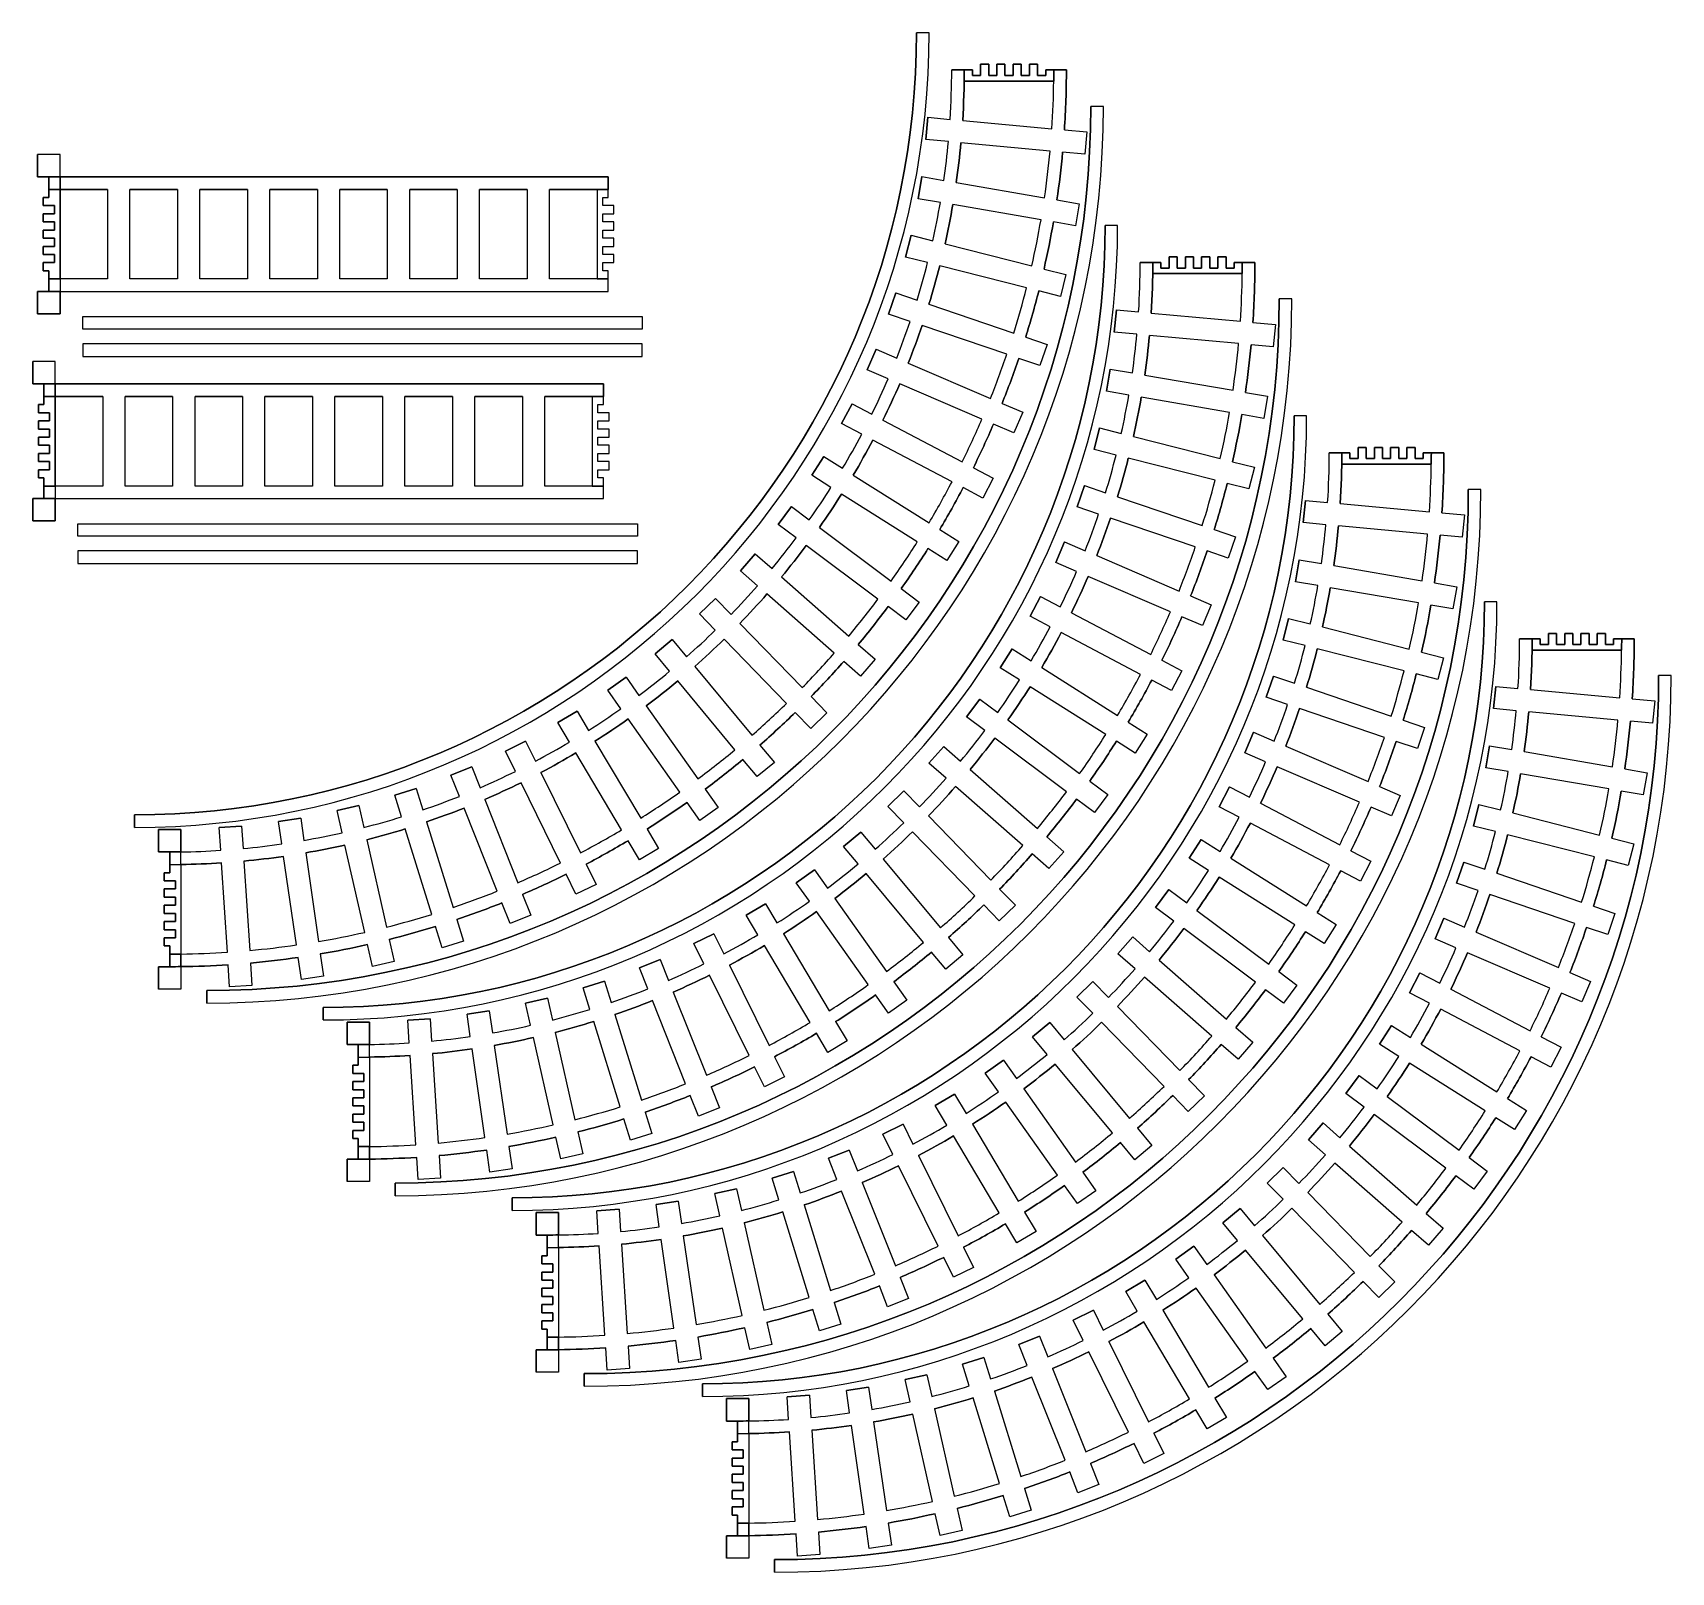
# Model space of a CAD drawing. Header units: millimetres. Extents: x 32 to 618, y 131 to 681.
import ezdxf

# ---------------------------------------------------------------- set-up
doc = ezdxf.new("R2010")
doc.units = ezdxf.units.MM
doc.layers.add('TechDraw', color=7, linetype='CONTINUOUS')

msp = doc.modelspace()

# ---------------------------------------------------------------- linework, layer by layer
at = {"layer": 'TechDraw', "color": 7}
for points in [[(352.29, 681.497), (347.79, 681.497)], [(352.29, 681.497), (347.79, 681.497)], [(360.3591, 668.228), (364.8591, 668.228), (367.7681, 668.228), (367.7681, 666.228), (370.6771, 666.228), (370.6771, 668.228), (370.6771, 670.228), (373.5861, 670.228), (373.5861, 668.228), (373.5861, 666.228), (376.4951, 666.228), (376.4951, 668.228), (376.4951, 670.228), (379.4041, 670.228), (379.4041, 668.228), (379.4041, 666.228), (382.3131, 666.228), (382.3131, 668.228), (382.3131, 670.228), (385.2221, 670.228), (385.2221, 668.228), (385.2221, 666.228), (388.1311, 666.228), (388.1311, 668.228), (388.1311, 670.228), (391.0401, 670.228), (391.0401, 668.228), (391.0401, 666.228), (393.9501, 666.228), (393.9501, 668.228), (396.8591, 668.228), (401.3591, 668.228)], [(360.3591, 668.228), (364.8591, 668.228)], [(364.8591, 668.228), (360.3591, 668.228)], [(396.8591, 668.228), (393.9501, 668.228), (393.9501, 666.228), (391.0401, 666.228), (391.0401, 668.228), (391.0401, 670.228), (388.1311, 670.228), (388.1311, 668.228), (388.1311, 666.228), (385.2221, 666.228), (385.2221, 668.228), (385.2221, 670.228), (382.3131, 670.228), (382.3131, 668.228), (382.3131, 666.228), (379.4041, 666.228), (379.4041, 668.228), (379.4041, 670.228), (376.4951, 670.228), (376.4951, 668.228), (376.4951, 666.228), (373.5861, 666.228), (373.5861, 668.228), (373.5861, 670.228), (370.6771, 670.228), (370.6771, 668.228), (370.6771, 666.228), (367.7681, 666.228), (367.7681, 668.228), (364.8591, 668.228), (364.8591, 664.228), (396.8331, 664.228)], [(396.8331, 664.228), (364.8591, 664.228), (364.8591, 668.228)], [(364.8591, 668.228), (364.8591, 664.228)], [(367.7681, 668.228), (364.8591, 668.228)], [(367.7681, 666.228), (367.7681, 668.228)], [(370.6771, 670.228), (370.6771, 668.228)], [(373.5861, 670.228), (370.6771, 670.228)], [(370.6771, 668.228), (370.6771, 666.228)], [(376.4951, 666.228), (373.5861, 666.228), (373.5861, 668.228), (373.5861, 670.228)], [(376.4951, 670.228), (376.4951, 668.228)], [(379.4041, 670.228), (376.4951, 670.228)], [(376.4951, 668.228), (376.4951, 666.228)], [(382.3131, 666.228), (379.4041, 666.228), (379.4041, 668.228), (379.4041, 670.228)], [(382.3131, 670.228), (382.3131, 668.228)], [(385.2221, 670.228), (382.3131, 670.228)], [(382.3131, 668.228), (382.3131, 666.228)], [(388.1311, 666.228), (385.2221, 666.228), (385.2221, 668.228), (385.2221, 670.228)], [(388.1311, 670.228), (388.1311, 668.228)], [(391.0401, 670.228), (388.1311, 670.228)], [(388.1311, 668.228), (388.1311, 666.228)], [(393.9501, 666.228), (391.0401, 666.228), (391.0401, 668.228), (391.0401, 670.228)], [(396.8591, 664.228), (396.8591, 668.228), (393.9501, 668.228)], [(393.9501, 668.228), (393.9501, 666.228)], [(396.8331, 664.228), (396.8591, 664.228), (396.8591, 668.228), (401.3591, 668.228)], [(396.8331, 664.228), (396.8591, 664.228), (396.8591, 668.228)], [(401.3591, 668.228), (396.8591, 668.228)], [(364.8591, 664.228), (396.8331, 664.228), (396.8591, 664.228)], [(370.6771, 666.228), (367.7681, 666.228)], [(359.1801, 642.585), (351.1011, 643.33), (351.8351, 651.296), (359.8001, 650.562)], [(359.1801, 642.585), (351.1011, 643.33), (351.8351, 651.296), (359.8001, 650.562)], [(351.8351, 651.296), (351.1011, 643.33)], [(351.8351, 651.296), (359.8001, 650.562)], [(364.2831, 650.149), (396.1591, 647.212)], [(364.2831, 650.149), (396.1591, 647.212)], [(364.2831, 650.149), (396.1591, 647.212)], [(414.572, 655.1922), (410.072, 655.1922)], [(414.572, 655.1922), (410.072, 655.1922)], [(400.6411, 646.799), (408.6651, 646.06), (407.9311, 638.094), (400.0071, 638.824)], [(400.6411, 646.799), (408.6651, 646.06), (407.9311, 638.094), (400.0071, 638.824)], [(400.6411, 646.799), (408.6651, 646.06)], [(408.6651, 646.06), (407.9311, 638.094)], [(359.1801, 642.585), (351.1011, 643.33)], [(395.5261, 639.237), (363.6611, 642.173)], [(395.5261, 639.237), (363.6611, 642.173)], [(407.9311, 638.094), (400.0071, 638.824)], [(41.6212, 638.035), (33.6212, 638.035)], [(33.6212, 630.035), (33.6212, 638.035)], [(41.6212, 630.035), (41.6212, 638.035)], [(37.6212, 630.035), (33.6212, 630.035)], [(37.6212, 625.535), (37.6212, 630.035)], [(37.6212, 630.035), (41.6212, 630.035)], [(41.6212, 625.535), (41.6212, 630.035)], [(41.6212, 630.035), (237.6212, 630.035)], [(237.6212, 630.035), (237.6212, 625.535)], [(356.3101, 620.828), (348.3151, 622.203), (349.6711, 630.088), (357.5541, 628.731)], [(356.3101, 620.828), (348.3151, 622.203), (349.6711, 630.088), (357.5541, 628.731)], [(349.6711, 630.088), (348.3151, 622.203)], [(349.6711, 630.088), (357.5541, 628.731)], [(361.9901, 627.968), (393.5381, 622.539)], [(361.9901, 627.968), (393.5381, 622.539)], [(37.6212, 622.6259), (35.6212, 622.6259)], [(35.6212, 622.6259), (35.6212, 619.7168)], [(41.6212, 625.535), (37.6212, 625.535)], [(37.6212, 625.535), (37.6212, 622.6259)], [(41.6212, 625.535), (41.6212, 593.535)], [(58.6212, 625.535), (41.6212, 625.535)], [(58.6212, 625.535), (58.6212, 593.535)], [(66.6212, 593.535), (66.6212, 625.535)], [(83.6212, 625.535), (66.6212, 625.535)], [(83.6212, 625.535), (83.6212, 593.535)], [(91.6212, 593.535), (91.6212, 625.535)], [(108.6212, 625.535), (91.6212, 625.535)], [(108.6212, 625.535), (108.6212, 593.535)], [(116.6212, 593.535), (116.6212, 625.535)], [(133.6212, 625.535), (116.6212, 625.535)], [(133.6212, 625.535), (133.6212, 593.535)], [(141.6212, 593.535), (141.6212, 625.535)], [(158.6212, 625.535), (141.6212, 625.535)], [(158.6212, 625.535), (158.6212, 593.535)], [(166.6212, 593.535), (166.6212, 625.535)], [(183.6212, 625.535), (166.6212, 625.535)], [(183.6212, 625.535), (183.6212, 593.535)], [(191.6212, 593.535), (191.6212, 625.535)], [(208.6212, 625.535), (191.6212, 625.535)], [(208.6212, 625.535), (208.6212, 593.535)], [(216.6212, 593.535), (216.6212, 625.535)], [(233.6212, 625.535), (216.6212, 625.535)], [(233.6212, 625.535), (233.6212, 593.535)], [(237.6212, 625.535), (233.6212, 625.535)], [(235.6212, 622.6259), (237.6212, 622.6259)], [(235.6212, 619.7168), (235.6212, 622.6259)], [(237.6212, 622.6259), (237.6212, 625.535)], [(356.3101, 620.828), (348.3151, 622.203)], [(397.9741, 621.776), (405.9161, 620.409), (404.5591, 612.525), (396.7161, 613.874)], [(397.9741, 621.776), (405.9161, 620.409), (404.5591, 612.525), (396.7161, 613.874)], [(397.9741, 621.776), (405.9161, 620.409)], [(35.6212, 619.7168), (37.6212, 619.7168)], [(39.6212, 619.7168), (39.6212, 616.80773), (37.6212, 616.80773), (35.6212, 616.80773)], [(35.6212, 616.80773), (35.6212, 613.89864)], [(37.6212, 619.7168), (39.6212, 619.7168)], [(237.6212, 619.7168), (235.6212, 619.7168)], [(235.6212, 613.89864), (235.6212, 616.80773), (237.6212, 616.80773), (239.6212, 616.80773)], [(239.6212, 619.7168), (237.6212, 619.7168)], [(239.6212, 616.80773), (239.6212, 619.7168)], [(392.2811, 614.638), (360.7451, 620.065)], [(392.2811, 614.638), (360.7451, 620.065)], [(405.9161, 620.409), (404.5591, 612.525)], [(35.6212, 613.89864), (37.6212, 613.89864)], [(39.6212, 613.89864), (39.6212, 610.98955), (37.6212, 610.98955), (35.6212, 610.98955)], [(35.6212, 610.98955), (35.6212, 608.08045)], [(37.6212, 613.89864), (39.6212, 613.89864)], [(237.6212, 613.89864), (235.6212, 613.89864)], [(235.6212, 608.08045), (235.6212, 610.98955), (237.6212, 610.98955), (239.6212, 610.98955)], [(239.6212, 613.89864), (237.6212, 613.89864)], [(239.6212, 610.98955), (239.6212, 613.89864)], [(351.7421, 599.3621), (343.8791, 601.361), (345.8501, 609.114), (353.6021, 607.144)], [(351.7421, 599.3621), (343.8791, 601.361), (345.8501, 609.114), (353.6021, 607.144)], [(345.8501, 609.114), (343.8791, 601.361)], [(345.8501, 609.114), (353.6021, 607.144)], [(404.5591, 612.525), (396.7161, 613.874)], [(419.669, 612.6741), (415.169, 612.6741)], [(419.669, 612.6741), (415.169, 612.6741)], [(35.6212, 608.08045), (37.6212, 608.08045)], [(39.6212, 608.08045), (39.6212, 605.17136), (37.6212, 605.17136), (35.6212, 605.17136)], [(35.6212, 605.17136), (35.6212, 602.26227)], [(37.6212, 608.08045), (39.6212, 608.08045)], [(237.6212, 608.08045), (235.6212, 608.08045)], [(235.6212, 602.26227), (235.6212, 605.17136), (237.6212, 605.17136), (239.6212, 605.17136)], [(239.6212, 608.08045), (237.6212, 608.08045)], [(239.6212, 605.17136), (239.6212, 608.08045)], [(357.9651, 606.035), (388.9901, 598.1472)], [(357.9651, 606.035), (388.9901, 598.1472)], [(35.6212, 602.26227), (37.6212, 602.26227)], [(39.6212, 602.26227), (39.6212, 599.3532), (37.6212, 599.3532), (35.6212, 599.3532)], [(35.6212, 599.3532), (35.6212, 596.4441)], [(37.6212, 602.26227), (39.6212, 602.26227)], [(237.6212, 602.26227), (235.6212, 602.26227)], [(235.6212, 596.4441), (235.6212, 599.3532), (237.6212, 599.3532), (239.6212, 599.3532)], [(239.6212, 602.26227), (237.6212, 602.26227)], [(239.6212, 599.3532), (239.6212, 602.26227)], [(351.7421, 599.3621), (343.8791, 601.361)], [(387.1171, 590.3689), (356.1031, 598.2534)], [(387.1171, 590.3689), (356.1031, 598.2534)], [(427.7382, 599.4051), (432.2382, 599.4051), (435.1472, 599.4051), (435.1472, 597.4051), (438.0562, 597.4051), (438.0562, 599.4051), (438.0562, 601.4051), (440.9652, 601.4051), (440.9652, 599.4051), (440.9652, 597.4051), (443.8742, 597.4051), (443.8742, 599.4051), (443.8742, 601.4051), (446.7832, 601.4051), (446.7832, 599.4051), (446.7832, 597.4051), (449.6922, 597.4051), (449.6922, 599.4051), (449.6922, 601.4051), (452.6012, 601.4051), (452.6012, 599.4051), (452.6012, 597.4051), (455.5102, 597.4051), (455.5102, 599.4051), (455.5102, 601.4051), (458.4192, 601.4051), (458.4192, 599.4051), (458.4192, 597.4051), (461.3292, 597.4051), (461.3292, 599.4051), (464.2382, 599.4051), (468.7382, 599.4051)], [(427.7382, 599.4051), (432.2382, 599.4051)], [(432.2382, 599.4051), (427.7382, 599.4051)], [(464.2382, 599.4051), (461.3292, 599.4051), (461.3292, 597.4051), (458.4192, 597.4051), (458.4192, 599.4051), (458.4192, 601.4051), (455.5102, 601.4051), (455.5102, 599.4051), (455.5102, 597.4051), (452.6012, 597.4051), (452.6012, 599.4051), (452.6012, 601.4051), (449.6922, 601.4051), (449.6922, 599.4051), (449.6922, 597.4051), (446.7832, 597.4051), (446.7832, 599.4051), (446.7832, 601.4051), (443.8742, 601.4051), (443.8742, 599.4051), (443.8742, 597.4051), (440.9652, 597.4051), (440.9652, 599.4051), (440.9652, 601.4051), (438.0562, 601.4051), (438.0562, 599.4051), (438.0562, 597.4051), (435.1472, 597.4051), (435.1472, 599.4051), (432.2382, 599.4051), (432.2382, 595.4051), (464.2122, 595.4051)], [(464.2122, 595.4051), (432.2382, 595.4051), (432.2382, 599.4051)], [(432.2382, 599.4051), (432.2382, 595.4051)], [(435.1472, 599.4051), (432.2382, 599.4051)], [(435.1472, 597.4051), (435.1472, 599.4051)], [(438.0562, 597.4051), (435.1472, 597.4051)], [(438.0562, 601.4051), (438.0562, 599.4051)], [(440.9652, 601.4051), (438.0562, 601.4051)], [(438.0562, 599.4051), (438.0562, 597.4051)], [(443.8742, 597.4051), (440.9652, 597.4051), (440.9652, 599.4051), (440.9652, 601.4051)], [(443.8742, 601.4051), (443.8742, 599.4051)], [(446.7832, 601.4051), (443.8742, 601.4051)], [(443.8742, 599.4051), (443.8742, 597.4051)], [(449.6922, 597.4051), (446.7832, 597.4051), (446.7832, 599.4051), (446.7832, 601.4051)], [(449.6922, 601.4051), (449.6922, 599.4051)], [(452.6012, 601.4051), (449.6922, 601.4051)], [(449.6922, 599.4051), (449.6922, 597.4051)], [(455.5102, 597.4051), (452.6012, 597.4051), (452.6012, 599.4051), (452.6012, 601.4051)], [(455.5102, 601.4051), (455.5102, 599.4051)], [(458.4192, 601.4051), (455.5102, 601.4051)], [(455.5102, 599.4051), (455.5102, 597.4051)], [(461.3292, 597.4051), (458.4192, 597.4051), (458.4192, 599.4051), (458.4192, 601.4051)], [(464.2382, 595.4051), (464.2382, 599.4051), (461.3292, 599.4051)], [(461.3292, 599.4051), (461.3292, 597.4051)], [(464.2122, 595.4051), (464.2382, 595.4051), (464.2382, 599.4051), (468.7382, 599.4051)], [(464.2122, 595.4051), (464.2382, 595.4051), (464.2382, 599.4051)], [(468.7382, 599.4051), (464.2382, 599.4051)], [(35.6212, 596.4441), (37.6212, 596.4441)], [(37.6212, 596.4441), (37.6212, 593.535)], [(37.6212, 593.535), (37.6212, 589.035)], [(41.6212, 593.535), (37.6212, 593.535)], [(41.6212, 593.535), (41.6212, 589.035), (41.6212, 581.035)], [(58.6212, 593.535), (41.6212, 593.535)], [(83.6212, 593.535), (66.6212, 593.535)], [(108.6212, 593.535), (91.6212, 593.535)], [(133.6212, 593.535), (116.6212, 593.535)], [(158.6212, 593.535), (141.6212, 593.535)], [(183.6212, 593.535), (166.6212, 593.535)], [(208.6212, 593.535), (191.6212, 593.535)], [(233.6212, 593.535), (216.6212, 593.535)], [(233.6212, 593.535), (237.6212, 593.535)], [(237.6212, 596.4441), (235.6212, 596.4441)], [(237.6212, 593.535), (237.6212, 596.4441)], [(237.6212, 589.035), (237.6212, 593.535)], [(393.3521, 597.0381), (401.1621, 595.0527), (399.1911, 587.2994), (391.4781, 589.2602)], [(393.3521, 597.0381), (401.1621, 595.0527), (399.1911, 587.2994), (391.4781, 589.2602)], [(393.3521, 597.0381), (401.1621, 595.0527)], [(401.1621, 595.0527), (399.1911, 587.2994)], [(432.2382, 595.4051), (464.2122, 595.4051), (464.2382, 595.4051)], [(37.6212, 589.035), (33.6212, 589.035)], [(33.6212, 589.035), (33.6212, 581.035)], [(37.6212, 589.035), (41.6212, 589.035)], [(41.6212, 589.035), (237.6212, 589.035)], [(345.5041, 578.3212), (337.8222, 580.9308), (340.3956, 588.5056), (347.9691, 585.9328)], [(345.5041, 578.3212), (337.8222, 580.9308), (340.3956, 588.5056), (347.9691, 585.9328)], [(340.3956, 588.5056), (337.8222, 580.9308)], [(340.3956, 588.5056), (347.9691, 585.9328)], [(399.1911, 587.2994), (391.4781, 589.2602)], [(481.951, 586.3693), (477.451, 586.3693)], [(481.951, 586.3693), (477.451, 586.3693)], [(41.6212, 581.035), (33.6212, 581.035)], [(49.7283, 575.578), (49.7283, 580.078), (249.7283, 580.078)], [(249.7283, 580.078), (249.7283, 575.578)], [(345.5041, 578.3212), (337.8222, 580.9308)], [(352.2311, 584.4847), (382.5411, 574.1876)], [(352.2311, 584.4847), (382.5411, 574.1876)], [(426.5592, 573.7621), (418.4802, 574.5071), (419.2142, 582.4731), (427.1792, 581.7391)], [(426.5592, 573.7621), (418.4802, 574.5071), (419.2142, 582.4731), (427.1792, 581.7391)], [(419.2142, 582.4731), (418.4802, 574.5071)], [(419.2142, 582.4731), (427.1792, 581.7391)], [(431.6622, 581.3261), (463.5382, 578.3891)], [(431.6622, 581.3261), (463.5382, 578.3891)], [(431.6622, 581.3261), (463.5382, 578.3891)], [(249.7283, 575.578), (49.7283, 575.578)], [(380.0641, 566.5802), (349.7641, 576.8736)], [(380.0641, 566.5802), (349.7641, 576.8736)], [(426.5592, 573.7621), (418.4802, 574.5071)], [(468.0202, 577.9761), (476.0442, 577.2371), (475.3102, 569.2711), (467.3862, 570.0011)], [(468.0202, 577.9761), (476.0442, 577.2371), (475.3102, 569.2711), (467.3862, 570.0011)], [(468.0202, 577.9761), (476.0442, 577.2371)], [(476.0442, 577.2371), (475.3102, 569.2711)], [(49.7283, 570.324), (49.7283, 565.824)], [(249.7283, 570.324), (49.7283, 570.324)], [(49.7283, 565.824), (249.7283, 565.824), (249.7283, 570.324)], [(337.6339, 557.8345), (330.1808, 561.0388), (333.3406, 568.3883), (340.6885, 565.2293)], [(337.6339, 557.8345), (330.1808, 561.0388), (333.3406, 568.3883), (340.6885, 565.2293)], [(333.3406, 568.3883), (330.1808, 561.0388)], [(333.3406, 568.3883), (340.6885, 565.2293)], [(386.8031, 572.7396), (394.4331, 570.1476), (391.8601, 562.5728), (384.3251, 565.1327)], [(386.8031, 572.7396), (394.4331, 570.1476), (391.8601, 562.5728), (384.3251, 565.1327)], [(386.8031, 572.7396), (394.4331, 570.1476)], [(394.4331, 570.1476), (391.8601, 562.5728)], [(462.9052, 570.4141), (431.0402, 573.3501)], [(462.9052, 570.4141), (431.0402, 573.3501)], [(475.3102, 569.2711), (467.3862, 570.0011)], [(39.8854, 564.014), (31.8854, 564.014)], [(31.8854, 556.014), (31.8854, 564.014)], [(39.8854, 556.014), (39.8854, 564.014)], [(344.8241, 563.4512), (374.2331, 550.8077)], [(344.8241, 563.4512), (374.2331, 550.8077)], [(391.8601, 562.5728), (384.3251, 565.1327)], [(337.6339, 557.8345), (330.1808, 561.0388)], [(423.6892, 552.0051), (415.6942, 553.3801), (417.0502, 561.2651), (424.9332, 559.9081)], [(423.6892, 552.0051), (415.6942, 553.3801), (417.0502, 561.2651), (424.9332, 559.9081)], [(417.0502, 561.2651), (415.6942, 553.3801)], [(417.0502, 561.2651), (424.9332, 559.9081)], [(429.3692, 559.1451), (460.9172, 553.7161)], [(429.3692, 559.1451), (460.9172, 553.7161)], [(35.8854, 556.014), (31.8854, 556.014)], [(35.8854, 551.514), (35.8854, 556.014)], [(35.8854, 556.014), (39.8854, 556.014)], [(39.8854, 551.514), (35.8854, 551.514)], [(35.8854, 551.514), (35.8854, 548.6049)], [(39.8854, 551.514), (39.8854, 556.014)], [(39.8854, 556.014), (235.8854, 556.014)], [(39.8854, 551.514), (39.8854, 519.514)], [(56.8854, 551.514), (39.8854, 551.514)], [(56.8854, 551.514), (56.8854, 519.514)], [(64.8854, 519.514), (64.8854, 551.514)], [(81.8854, 551.514), (64.8854, 551.514)], [(81.8854, 551.514), (81.8854, 519.514)], [(89.8854, 519.514), (89.8854, 551.514)], [(106.8854, 551.514), (89.8854, 551.514)], [(106.8854, 551.514), (106.8854, 519.514)], [(114.8854, 519.514), (114.8854, 551.514)], [(131.8854, 551.514), (114.8854, 551.514)], [(131.8854, 551.514), (131.8854, 519.514)], [(139.8854, 519.514), (139.8854, 551.514)], [(156.8854, 551.514), (139.8854, 551.514)], [(156.8854, 551.514), (156.8854, 519.514)], [(164.8854, 519.514), (164.8854, 551.514)], [(181.8854, 551.514), (164.8854, 551.514)], [(181.8854, 551.514), (181.8854, 519.514)], [(189.8854, 519.514), (189.8854, 551.514)], [(206.8854, 551.514), (189.8854, 551.514)], [(206.8854, 551.514), (206.8854, 519.514)], [(214.8854, 519.514), (214.8854, 551.514)], [(231.8854, 551.514), (214.8854, 551.514)], [(231.8854, 551.514), (231.8854, 519.514)], [(235.8854, 551.514), (231.8854, 551.514)], [(235.8854, 556.014), (235.8854, 551.514)], [(235.8854, 548.6049), (235.8854, 551.514)], [(371.1661, 543.4182), (341.7681, 556.0571)], [(371.1661, 543.4182), (341.7681, 556.0571)], [(423.6892, 552.0051), (415.6942, 553.3801)], [(459.6602, 545.8151), (428.1242, 551.2421)], [(459.6602, 545.8151), (428.1242, 551.2421)], [(465.3532, 552.9531), (473.2952, 551.5861), (471.9382, 543.7021), (464.0952, 545.0511)], [(465.3532, 552.9531), (473.2952, 551.5861), (471.9382, 543.7021), (464.0952, 545.0511)], [(465.3532, 552.9531), (473.2952, 551.5861)], [(473.2952, 551.5861), (471.9382, 543.7021)], [(35.8854, 548.6049), (33.8854, 548.6049)], [(33.8854, 548.6049), (33.8854, 545.6958)], [(33.8854, 545.6958), (35.8854, 545.6958)], [(37.8854, 545.6958), (37.8854, 542.78673), (35.8854, 542.78673), (33.8854, 542.78673)], [(35.8854, 545.6958), (37.8854, 545.6958)], [(233.8854, 548.6049), (235.8854, 548.6049)], [(233.8854, 545.6958), (233.8854, 548.6049)], [(235.8854, 545.6958), (233.8854, 545.6958)], [(237.8854, 545.6958), (235.8854, 545.6958)], [(237.8854, 542.78673), (237.8854, 545.6958)], [(328.181, 538.0285), (321.0023, 541.8076), (324.7289, 548.8866), (331.8063, 545.1608)], [(328.181, 538.0285), (321.0023, 541.8076), (324.7289, 548.8866), (331.8063, 545.1608)], [(324.7289, 548.8866), (321.0023, 541.8076)], [(324.7289, 548.8866), (331.8063, 545.1608)], [(378.3681, 549.0298), (385.7711, 545.8472), (382.6111, 538.4976), (375.3001, 541.6408)], [(378.3681, 549.0298), (385.7711, 545.8472), (382.6111, 538.4976), (375.3001, 541.6408)], [(378.3681, 549.0298), (385.7711, 545.8472)], [(385.7711, 545.8472), (382.6111, 538.4976)], [(471.9382, 543.7021), (464.0952, 545.0511)], [(33.8854, 542.78673), (33.8854, 539.87764)], [(33.8854, 539.87764), (35.8854, 539.87764)], [(37.8854, 539.87764), (37.8854, 536.96855), (35.8854, 536.96855), (33.8854, 536.96855)], [(35.8854, 539.87764), (37.8854, 539.87764)], [(233.8854, 539.87764), (233.8854, 542.78673), (235.8854, 542.78673), (237.8854, 542.78673)], [(235.8854, 539.87764), (233.8854, 539.87764)], [(237.8854, 539.87764), (235.8854, 539.87764)], [(237.8854, 536.96855), (237.8854, 539.87764)], [(328.181, 538.0285), (321.0023, 541.8076)], [(335.7899, 543.0637), (364.1161, 528.1518)], [(335.7899, 543.0637), (364.1161, 528.1518)], [(382.6111, 538.4976), (375.3001, 541.6408)], [(419.1212, 530.5392), (411.2582, 532.5381), (413.2292, 540.2911), (420.9812, 538.3211)], [(419.1212, 530.5392), (411.2582, 532.5381), (413.2292, 540.2911), (420.9812, 538.3211)], [(413.2292, 540.2911), (411.2582, 532.5381)], [(413.2292, 540.2911), (420.9812, 538.3211)], [(487.236, 544.5964), (482.736, 544.5964)], [(487.236, 544.5964), (482.736, 544.5964)], [(33.8854, 536.96855), (33.8854, 534.05945)], [(33.8854, 534.05945), (35.8854, 534.05945)], [(37.8854, 534.05945), (37.8854, 531.15036), (35.8854, 531.15036), (33.8854, 531.15036)], [(35.8854, 534.05945), (37.8854, 534.05945)], [(233.8854, 534.05945), (233.8854, 536.96855), (235.8854, 536.96855), (237.8854, 536.96855)], [(235.8854, 534.05945), (233.8854, 534.05945)], [(237.8854, 534.05945), (235.8854, 534.05945)], [(237.8854, 531.15036), (237.8854, 534.05945)], [(360.4791, 521.0256), (332.1629, 535.9322)], [(360.4791, 521.0256), (332.1629, 535.9322)], [(425.3442, 537.2121), (456.3692, 529.3243)], [(425.3442, 537.2121), (456.3692, 529.3243)], [(495.305, 531.3275), (499.805, 531.3275), (502.714, 531.3275), (502.714, 529.3275), (505.623, 529.3275), (505.623, 531.3275), (505.623, 533.3275), (508.532, 533.3275), (508.532, 531.3275), (508.532, 529.3275), (511.441, 529.3275), (511.441, 531.3275), (511.441, 533.3275), (514.35, 533.3275), (514.35, 531.3275), (514.35, 529.3275), (517.259, 529.3275), (517.259, 531.3275), (517.259, 533.3275), (520.168, 533.3275), (520.168, 531.3275), (520.168, 529.3275), (523.077, 529.3275), (523.077, 531.3275), (523.077, 533.3275), (525.986, 533.3275), (525.986, 531.3275), (525.986, 529.3275), (528.896, 529.3275), (528.896, 531.3275), (531.805, 531.3275), (536.305, 531.3275)], [(531.805, 531.3275), (528.896, 531.3275), (528.896, 529.3275), (525.986, 529.3275), (525.986, 531.3275), (525.986, 533.3275), (523.077, 533.3275), (523.077, 531.3275), (523.077, 529.3275), (520.168, 529.3275), (520.168, 531.3275), (520.168, 533.3275), (517.259, 533.3275), (517.259, 531.3275), (517.259, 529.3275), (514.35, 529.3275), (514.35, 531.3275), (514.35, 533.3275), (511.441, 533.3275), (511.441, 531.3275), (511.441, 529.3275), (508.532, 529.3275), (508.532, 531.3275), (508.532, 533.3275), (505.623, 533.3275), (505.623, 531.3275), (505.623, 529.3275), (502.714, 529.3275), (502.714, 531.3275), (499.805, 531.3275), (499.805, 527.3275), (531.779, 527.3275)], [(505.623, 533.3275), (505.623, 531.3275)], [(508.532, 533.3275), (505.623, 533.3275)], [(511.441, 529.3275), (508.532, 529.3275), (508.532, 531.3275), (508.532, 533.3275)], [(511.441, 533.3275), (511.441, 531.3275)], [(514.35, 533.3275), (511.441, 533.3275)], [(517.259, 529.3275), (514.35, 529.3275), (514.35, 531.3275), (514.35, 533.3275)], [(517.259, 533.3275), (517.259, 531.3275)], [(520.168, 533.3275), (517.259, 533.3275)], [(523.077, 529.3275), (520.168, 529.3275), (520.168, 531.3275), (520.168, 533.3275)], [(523.077, 533.3275), (523.077, 531.3275)], [(525.986, 533.3275), (523.077, 533.3275)], [(528.896, 529.3275), (525.986, 529.3275), (525.986, 531.3275), (525.986, 533.3275)], [(33.8854, 531.15036), (33.8854, 528.24127)], [(33.8854, 528.24127), (35.8854, 528.24127)], [(37.8854, 528.24127), (37.8854, 525.3322), (35.8854, 525.3322), (33.8854, 525.3322)], [(35.8854, 528.24127), (37.8854, 528.24127)], [(233.8854, 528.24127), (233.8854, 531.15036), (235.8854, 531.15036), (237.8854, 531.15036)], [(235.8854, 528.24127), (233.8854, 528.24127)], [(237.8854, 528.24127), (235.8854, 528.24127)], [(237.8854, 525.3322), (237.8854, 528.24127)], [(317.2033, 519.0251), (310.3432, 523.3559), (314.6137, 530.1206), (321.377, 525.851)], [(317.2033, 519.0251), (310.3432, 523.3559), (314.6137, 530.1206), (321.377, 525.851)], [(314.6137, 530.1206), (310.3432, 523.3559)], [(314.6137, 530.1206), (321.377, 525.851)], [(419.1212, 530.5392), (411.2582, 532.5381)], [(454.4962, 521.546), (423.4822, 529.4305)], [(454.4962, 521.546), (423.4822, 529.4305)], [(460.7312, 528.2152), (468.5412, 526.2298), (466.5702, 518.4765), (458.8572, 520.4373)], [(460.7312, 528.2152), (468.5412, 526.2298), (466.5702, 518.4765), (458.8572, 520.4373)], [(460.7312, 528.2152), (468.5412, 526.2298)], [(495.305, 531.3275), (499.805, 531.3275)], [(499.805, 531.3275), (495.305, 531.3275)], [(531.779, 527.3275), (499.805, 527.3275), (499.805, 531.3275)], [(499.805, 531.3275), (499.805, 527.3275)], [(502.714, 531.3275), (499.805, 531.3275)], [(499.805, 527.3275), (531.779, 527.3275), (531.805, 527.3275)], [(502.714, 529.3275), (502.714, 531.3275)], [(505.623, 529.3275), (502.714, 529.3275)], [(505.623, 531.3275), (505.623, 529.3275)], [(511.441, 531.3275), (511.441, 529.3275)], [(517.259, 531.3275), (517.259, 529.3275)], [(523.077, 531.3275), (523.077, 529.3275)], [(531.805, 527.3275), (531.805, 531.3275), (528.896, 531.3275)], [(528.896, 531.3275), (528.896, 529.3275)], [(531.779, 527.3275), (531.805, 527.3275), (531.805, 531.3275), (536.305, 531.3275)], [(531.779, 527.3275), (531.805, 527.3275), (531.805, 531.3275)], [(536.305, 531.3275), (531.805, 531.3275)], [(33.8854, 525.3322), (33.8854, 522.4231)], [(33.8854, 522.4231), (35.8854, 522.4231)], [(35.8854, 522.4231), (35.8854, 519.514)], [(233.8854, 522.4231), (233.8854, 525.3322), (235.8854, 525.3322), (237.8854, 525.3322)], [(235.8854, 522.4231), (233.8854, 522.4231)], [(235.8854, 519.514), (235.8854, 522.4231)], [(317.2033, 519.0251), (310.3432, 523.3559)], [(325.1837, 523.4479), (352.2521, 506.35952)], [(325.1837, 523.4479), (352.2521, 506.35952)], [(368.0991, 526.0549), (375.2291, 522.3013), (371.5031, 515.2223), (364.4611, 518.9294)], [(368.0991, 526.0549), (375.2291, 522.3013), (371.5031, 515.2223), (364.4611, 518.9294)], [(368.0991, 526.0549), (375.2291, 522.3013)], [(375.2291, 522.3013), (371.5031, 515.2223)], [(468.5412, 526.2298), (466.5702, 518.4765)], [(35.8854, 519.514), (35.8854, 515.014)], [(39.8854, 519.514), (35.8854, 519.514)], [(39.8854, 519.514), (39.8854, 515.014), (39.8854, 507.014)], [(56.8854, 519.514), (39.8854, 519.514)], [(81.8854, 519.514), (64.8854, 519.514)], [(106.8854, 519.514), (89.8854, 519.514)], [(131.8854, 519.514), (114.8854, 519.514)], [(156.8854, 519.514), (139.8854, 519.514)], [(181.8854, 519.514), (164.8854, 519.514)], [(206.8854, 519.514), (189.8854, 519.514)], [(231.8854, 519.514), (214.8854, 519.514)], [(231.8854, 519.514), (235.8854, 519.514)], [(235.8854, 515.014), (235.8854, 519.514)], [(348.0671, 499.54067), (321.0084, 516.6229)], [(348.0671, 499.54067), (321.0084, 516.6229)], [(371.5031, 515.2223), (364.4611, 518.9294)], [(412.8832, 509.4983), (405.2013, 512.1079), (407.7747, 519.6827), (415.3482, 517.1099)], [(412.8832, 509.4983), (405.2013, 512.1079), (407.7747, 519.6827), (415.3482, 517.1099)], [(407.7747, 519.6827), (405.2013, 512.1079)], [(407.7747, 519.6827), (415.3482, 517.1099)], [(419.6102, 515.6618), (449.9202, 505.3647)], [(419.6102, 515.6618), (449.9202, 505.3647)], [(466.5702, 518.4765), (458.8572, 520.4373)], [(549.519, 518.292), (545.019, 518.292)], [(549.519, 518.292), (545.019, 518.292)], [(35.8854, 515.014), (31.8854, 515.014)], [(31.8854, 515.014), (31.8854, 507.014)], [(35.8854, 515.014), (39.8854, 515.014)], [(39.8854, 515.014), (235.8854, 515.014)], [(304.7684, 500.94169), (298.2692, 505.7973), (303.0574, 512.20616), (309.4648, 507.41909)], [(304.7684, 500.94169), (298.2692, 505.7973), (303.0574, 512.20616), (309.4648, 507.41909)], [(303.0574, 512.20616), (298.2692, 505.7973)], [(303.0574, 512.20616), (309.4648, 507.41909)], [(412.8832, 509.4983), (405.2013, 512.1079)], [(494.126, 505.6845), (486.047, 506.4295), (486.781, 514.3955), (494.746, 513.6615)], [(494.126, 505.6845), (486.047, 506.4295), (486.781, 514.3955), (494.746, 513.6615)], [(486.781, 514.3955), (486.047, 506.4295)], [(486.781, 514.3955), (494.746, 513.6615)], [(499.229, 513.2485), (531.105, 510.3115)], [(499.229, 513.2485), (531.105, 510.3115)], [(499.229, 513.2485), (531.105, 510.3115)], [(535.587, 509.8985), (543.611, 509.1595), (542.877, 501.1935), (534.953, 501.9235)], [(535.587, 509.8985), (543.611, 509.1595), (542.877, 501.1935), (534.953, 501.9235)], [(535.587, 509.8985), (543.611, 509.1595)], [(39.8854, 507.014), (31.8854, 507.014)], [(47.9925, 501.557), (47.9925, 506.057), (247.9925, 506.057)], [(247.9925, 506.057), (247.9925, 501.557)], [(304.7684, 500.94169), (298.2692, 505.7973)], [(313.0712, 504.72467), (338.7158, 485.5652)], [(313.0712, 504.72467), (338.7158, 485.5652)], [(356.0591, 503.95657), (362.8731, 499.65506), (358.6021, 492.8903), (351.8731, 497.13848)], [(356.0591, 503.95657), (362.8731, 499.65506), (358.6021, 492.8903), (351.8731, 497.13848)], [(356.0591, 503.95657), (362.8731, 499.65506)], [(447.4432, 497.7573), (417.1432, 508.0507)], [(447.4432, 497.7573), (417.1432, 508.0507)], [(454.1822, 503.9167), (461.8122, 501.3247), (459.2392, 493.7499), (451.7042, 496.3098)], [(454.1822, 503.9167), (461.8122, 501.3247), (459.2392, 493.7499), (451.7042, 496.3098)], [(454.1822, 503.9167), (461.8122, 501.3247)], [(494.126, 505.6845), (486.047, 506.4295)], [(530.472, 502.3365), (498.607, 505.2725)], [(530.472, 502.3365), (498.607, 505.2725)], [(543.611, 509.1595), (542.877, 501.1935)], [(247.9925, 501.557), (47.9925, 501.557)], [(334.0088, 479.0957), (308.3733, 498.24835)], [(334.0088, 479.0957), (308.3733, 498.24835)], [(362.8731, 499.65506), (358.6021, 492.8903)], [(405.013, 489.0116), (397.5599, 492.2159), (400.7197, 499.5654), (408.0676, 496.4064)], [(405.013, 489.0116), (397.5599, 492.2159), (400.7197, 499.5654), (408.0676, 496.4064)], [(400.7197, 499.5654), (397.5599, 492.2159)], [(400.7197, 499.5654), (408.0676, 496.4064)], [(461.8122, 501.3247), (459.2392, 493.7499)], [(542.877, 501.1935), (534.953, 501.9235)], [(47.9925, 496.303), (47.9925, 491.803)], [(247.9925, 496.303), (47.9925, 496.303)], [(47.9925, 491.803), (247.9925, 491.803), (247.9925, 496.303)], [(290.953, 483.8896), (284.8548, 489.2402), (290.1311, 495.25362), (296.1431, 489.9786)], [(290.953, 483.8896), (284.8548, 489.2402), (290.1311, 495.25362), (296.1431, 489.9786)], [(290.1311, 495.25362), (284.8548, 489.2402)], [(290.1311, 495.25362), (296.1431, 489.9786)], [(358.6021, 492.8903), (351.8731, 497.13848)], [(405.013, 489.0116), (397.5599, 492.2159)], [(412.2032, 494.6283), (441.6122, 481.9848)], [(412.2032, 494.6283), (441.6122, 481.9848)], [(459.2392, 493.7499), (451.7042, 496.3098)], [(491.256, 483.9275), (483.261, 485.3025), (484.617, 493.1875), (492.5, 491.8305)], [(491.256, 483.9275), (483.261, 485.3025), (484.617, 493.1875), (492.5, 491.8305)], [(484.617, 493.1875), (483.261, 485.3025)], [(484.617, 493.1875), (492.5, 491.8305)], [(290.953, 483.8896), (284.8548, 489.2402)], [(299.5271, 487.0095), (323.5894, 465.897)], [(299.5271, 487.0095), (323.5894, 465.897)], [(438.5452, 474.5953), (409.1472, 487.2342)], [(438.5452, 474.5953), (409.1472, 487.2342)], [(496.936, 491.0675), (528.484, 485.6385)], [(496.936, 491.0675), (528.484, 485.6385)], [(318.3893, 459.8168), (294.3355, 480.9217)], [(318.3893, 459.8168), (294.3355, 480.9217)], [(342.3219, 482.871), (348.7771, 478.0482), (343.9891, 471.6393), (337.6138, 476.4024)], [(342.3219, 482.871), (348.7771, 478.0482), (343.9891, 471.6393), (337.6138, 476.4024)], [(342.3219, 482.871), (348.7771, 478.0482)], [(491.256, 483.9275), (483.261, 485.3025)], [(527.227, 477.7375), (495.691, 483.1645)], [(527.227, 477.7375), (495.691, 483.1645)], [(532.92, 484.8755), (540.862, 483.5085), (539.505, 475.6245), (531.662, 476.9735)], [(532.92, 484.8755), (540.862, 483.5085), (539.505, 475.6245), (531.662, 476.9735)], [(532.92, 484.8755), (540.862, 483.5085)], [(540.862, 483.5085), (539.505, 475.6245)], [(275.8423, 467.9741), (270.1828, 473.7866), (275.9145, 479.3675), (281.4942, 473.637)], [(275.8423, 467.9741), (270.1828, 473.7866), (275.9145, 479.3675), (281.4942, 473.637)], [(275.9145, 479.3675), (270.1828, 473.7866)], [(275.9145, 479.3675), (281.4942, 473.637)], [(343.9891, 471.6393), (337.6138, 476.4024)], [(348.7771, 478.0482), (343.9891, 471.6393)], [(395.5601, 469.2056), (388.3814, 472.9847), (392.108, 480.0637), (399.1854, 476.3379)], [(395.5601, 469.2056), (388.3814, 472.9847), (392.108, 480.0637), (399.1854, 476.3379)], [(392.108, 480.0637), (388.3814, 472.9847)], [(392.108, 480.0637), (399.1854, 476.3379)], [(445.7472, 480.2069), (453.1502, 477.0243), (449.9902, 469.6747), (442.6792, 472.8179)], [(445.7472, 480.2069), (453.1502, 477.0243), (449.9902, 469.6747), (442.6792, 472.8179)], [(445.7472, 480.2069), (453.1502, 477.0243)], [(453.1502, 477.0243), (449.9902, 469.6747)], [(539.505, 475.6245), (531.662, 476.9735)], [(555.273, 478.119), (550.773, 478.119)], [(555.273, 478.119), (550.773, 478.119)], [(275.8423, 467.9741), (270.1828, 473.7866)], [(284.6347, 470.4116), (306.9664, 447.4763)], [(284.6347, 470.4116), (306.9664, 447.4763)], [(395.5601, 469.2056), (388.3814, 472.9847)], [(403.169, 474.2408), (431.4952, 459.3289)], [(403.169, 474.2408), (431.4952, 459.3289)], [(449.9902, 469.6747), (442.6792, 472.8179)], [(486.688, 462.4616), (478.825, 464.4605), (480.796, 472.2135), (488.548, 470.2435)], [(486.688, 462.4616), (478.825, 464.4605), (480.796, 472.2135), (488.548, 470.2435)], [(480.796, 472.2135), (478.825, 464.4605)], [(480.796, 472.2135), (488.548, 470.2435)], [(492.911, 469.1345), (523.936, 461.2467)], [(492.911, 469.1345), (523.936, 461.2467)], [(259.5295, 453.2931), (254.3435, 459.5318), (260.4954, 464.6458), (265.6083, 458.4952)], [(259.5295, 453.2931), (254.3435, 459.5318), (260.4954, 464.6458), (265.6083, 458.4952)], [(260.4954, 464.6458), (254.3435, 459.5318)], [(260.4954, 464.6458), (265.6083, 458.4952)], [(301.3053, 441.8228), (278.9816, 464.7499)], [(301.3053, 441.8228), (278.9816, 464.7499)], [(326.973, 462.9282), (333.03, 457.6138), (327.7538, 451.6003), (321.7718, 456.8489)], [(326.973, 462.9282), (333.03, 457.6138), (327.7538, 451.6003), (321.7718, 456.8489)], [(326.973, 462.9282), (333.03, 457.6138)], [(427.8582, 452.2027), (399.542, 467.1093)], [(427.8582, 452.2027), (399.542, 467.1093)], [(486.688, 462.4616), (478.825, 464.4605)], [(563.342, 464.85), (567.842, 464.85), (570.751, 464.85), (570.751, 462.85), (573.66, 462.85), (573.66, 464.85), (573.66, 466.85), (576.569, 466.85), (576.569, 464.85), (576.569, 462.85), (579.478, 462.85), (579.478, 464.85), (579.478, 466.85), (582.387, 466.85), (582.387, 464.85), (582.387, 462.85), (585.296, 462.85), (585.296, 464.85), (585.296, 466.85), (588.205, 466.85), (588.205, 464.85), (588.205, 462.85), (591.114, 462.85), (591.114, 464.85), (591.114, 466.85), (594.023, 466.85), (594.023, 464.85), (594.023, 462.85), (596.933, 462.85), (596.933, 464.85), (599.842, 464.85), (604.342, 464.85)], [(563.342, 464.85), (567.842, 464.85)], [(567.842, 464.85), (563.342, 464.85)], [(599.842, 464.85), (596.933, 464.85), (596.933, 462.85), (594.023, 462.85), (594.023, 464.85), (594.023, 466.85), (591.114, 466.85), (591.114, 464.85), (591.114, 462.85), (588.205, 462.85), (588.205, 464.85), (588.205, 466.85), (585.296, 466.85), (585.296, 464.85), (585.296, 462.85), (582.387, 462.85), (582.387, 464.85), (582.387, 466.85), (579.478, 466.85), (579.478, 464.85), (579.478, 462.85), (576.569, 462.85), (576.569, 464.85), (576.569, 466.85), (573.66, 466.85), (573.66, 464.85), (573.66, 462.85), (570.751, 462.85), (570.751, 464.85), (567.842, 464.85), (567.842, 460.85), (599.816, 460.85)], [(599.816, 460.85), (567.842, 460.85), (567.842, 464.85)], [(567.842, 464.85), (567.842, 460.85)], [(570.751, 464.85), (567.842, 464.85)], [(570.751, 462.85), (570.751, 464.85)], [(573.66, 462.85), (570.751, 462.85)], [(573.66, 466.85), (573.66, 464.85)], [(576.569, 466.85), (573.66, 466.85)], [(573.66, 464.85), (573.66, 462.85)], [(579.478, 462.85), (576.569, 462.85), (576.569, 464.85), (576.569, 466.85)], [(579.478, 466.85), (579.478, 464.85)], [(582.387, 466.85), (579.478, 466.85)], [(579.478, 464.85), (579.478, 462.85)], [(585.296, 462.85), (582.387, 462.85), (582.387, 464.85), (582.387, 466.85)], [(585.296, 466.85), (585.296, 464.85)], [(588.205, 466.85), (585.296, 466.85)], [(585.296, 464.85), (585.296, 462.85)], [(591.114, 462.85), (588.205, 462.85), (588.205, 464.85), (588.205, 466.85)], [(591.114, 466.85), (591.114, 464.85)], [(594.023, 466.85), (591.114, 466.85)], [(591.114, 464.85), (591.114, 462.85)], [(596.933, 462.85), (594.023, 462.85), (594.023, 464.85), (594.023, 466.85)], [(599.842, 460.85), (599.842, 464.85), (596.933, 464.85)], [(596.933, 464.85), (596.933, 462.85)], [(599.816, 460.85), (599.842, 460.85), (599.842, 464.85), (604.342, 464.85)], [(599.816, 460.85), (599.842, 460.85), (599.842, 464.85)], [(604.342, 464.85), (599.842, 464.85)], [(259.5295, 453.2931), (254.3435, 459.5318)], [(327.7538, 451.6003), (321.7718, 456.8489)], [(333.03, 457.6138), (327.7538, 451.6003)], [(384.5824, 450.2022), (377.7223, 454.533), (381.9928, 461.2977), (388.7561, 457.0281)], [(384.5824, 450.2022), (377.7223, 454.533), (381.9928, 461.2977), (388.7561, 457.0281)], [(381.9928, 461.2977), (377.7223, 454.533)], [(381.9928, 461.2977), (388.7561, 457.0281)], [(435.4782, 457.232), (442.6082, 453.4784), (438.8822, 446.3994), (431.8402, 450.1065)], [(435.4782, 457.232), (442.6082, 453.4784), (438.8822, 446.3994), (431.8402, 450.1065)], [(435.4782, 457.232), (442.6082, 453.4784)], [(522.063, 453.4684), (491.049, 461.3529)], [(522.063, 453.4684), (491.049, 461.3529)], [(528.298, 460.1376), (536.108, 458.1522), (534.137, 450.3989), (526.424, 452.3597)], [(528.298, 460.1376), (536.108, 458.1522), (534.137, 450.3989), (526.424, 452.3597)], [(528.298, 460.1376), (536.108, 458.1522)], [(536.108, 458.1522), (534.137, 450.3989)], [(567.842, 460.85), (599.816, 460.85), (599.842, 460.85)], [(242.11513, 439.9374), (237.43454, 446.5637), (243.9688, 451.1792), (248.58332, 444.6465)], [(242.11513, 439.9374), (237.43454, 446.5637), (243.9688, 451.1792), (248.58332, 444.6465)], [(243.9688, 451.1792), (237.43454, 446.5637)], [(243.9688, 451.1792), (248.58332, 444.6465)], [(268.4861, 455.0333), (288.9494, 430.4166)], [(268.4861, 455.0333), (288.9494, 430.4166)], [(384.5824, 450.2022), (377.7223, 454.533)], [(392.5628, 454.625), (419.6312, 437.53662)], [(392.5628, 454.625), (419.6312, 437.53662)], [(442.6082, 453.4784), (438.8822, 446.3994)], [(480.45, 441.4207), (472.7681, 444.0303), (475.3415, 451.6051), (482.915, 449.0323)], [(480.45, 441.4207), (472.7681, 444.0303), (475.3415, 451.6051), (482.915, 449.0323)], [(475.3415, 451.6051), (472.7681, 444.0303)], [(475.3415, 451.6051), (482.915, 449.0323)], [(534.137, 450.3989), (526.424, 452.3597)], [(617.5557, 451.815), (613.0557, 451.815)], [(617.5557, 451.815), (613.0557, 451.815)], [(242.11513, 439.9374), (237.43454, 446.5637)], [(282.8622, 425.2247), (262.4061, 449.8327)], [(282.8622, 425.2247), (262.4061, 449.8327)], [(415.4462, 430.71777), (388.3875, 447.8)], [(415.4462, 430.71777), (388.3875, 447.8)], [(438.8822, 446.3994), (431.8402, 450.1065)], [(487.177, 447.5842), (517.487, 437.2871)], [(487.177, 447.5842), (517.487, 437.2871)], [(562.163, 439.207), (554.084, 439.952), (554.818, 447.918), (562.783, 447.184)], [(562.163, 439.207), (554.084, 439.952), (554.818, 447.918), (562.783, 447.184)], [(554.818, 447.918), (554.084, 439.952)], [(554.818, 447.918), (562.783, 447.184)], [(567.266, 446.771), (599.142, 443.834)], [(567.266, 446.771), (599.142, 443.834)], [(567.266, 446.771), (599.142, 443.834)], [(251.18063, 440.9695), (269.6495, 414.8231)], [(251.18063, 440.9695), (269.6495, 414.8231)], [(310.1067, 444.2512), (315.728, 438.4779), (309.9963, 432.897), (304.4446, 438.5987)], [(310.1067, 444.2512), (315.728, 438.4779), (309.9963, 432.897), (304.4446, 438.5987)], [(310.1067, 444.2512), (315.728, 438.4779)], [(372.1475, 432.11879), (365.6483, 436.9744), (370.4365, 443.38326), (376.8439, 438.59619)], [(372.1475, 432.11879), (365.6483, 436.9744), (370.4365, 443.38326), (376.8439, 438.59619)], [(370.4365, 443.38326), (365.6483, 436.9744)], [(370.4365, 443.38326), (376.8439, 438.59619)], [(480.45, 441.4207), (472.7681, 444.0303)], [(515.01, 429.6797), (484.71, 439.9731)], [(515.01, 429.6797), (484.71, 439.9731)], [(562.163, 439.207), (554.084, 439.952)], [(603.624, 443.421), (611.648, 442.682), (610.914, 434.716), (602.99, 435.446)], [(603.624, 443.421), (611.648, 442.682), (610.914, 434.716), (602.99, 435.446)], [(603.624, 443.421), (611.648, 442.682)], [(611.648, 442.682), (610.914, 434.716)], [(223.7066, 427.9891), (219.5603, 434.9622), (226.4365, 439.0509), (230.5243, 432.1762)], [(223.7066, 427.9891), (219.5603, 434.9622), (226.4365, 439.0509), (230.5243, 432.1762)], [(226.4365, 439.0509), (219.5603, 434.9622)], [(223.7066, 427.9891), (219.5603, 434.9622)], [(226.4365, 439.0509), (230.5243, 432.1762)], [(263.1737, 410.1248), (244.71139, 436.2619)], [(263.1737, 410.1248), (244.71139, 436.2619)], [(309.9963, 432.897), (304.4446, 438.5987)], [(315.728, 438.4779), (309.9963, 432.897)], [(372.1475, 432.11879), (365.6483, 436.9744)], [(380.4503, 435.90177), (406.0949, 416.7423)], [(380.4503, 435.90177), (406.0949, 416.7423)], [(423.4382, 435.13367), (430.2522, 430.83216), (425.9812, 424.0674), (419.2522, 428.31558)], [(423.4382, 435.13367), (430.2522, 430.83216), (425.9812, 424.0674), (419.2522, 428.31558)], [(423.4382, 435.13367), (430.2522, 430.83216)], [(521.749, 435.8391), (529.379, 433.2471), (526.806, 425.6723), (519.271, 428.2322)], [(521.749, 435.8391), (529.379, 433.2471), (526.806, 425.6723), (519.271, 428.2322)], [(521.749, 435.8391), (529.379, 433.2471)], [(598.509, 435.859), (566.644, 438.795)], [(598.509, 435.859), (566.644, 438.795)], [(610.914, 434.716), (602.99, 435.446)], [(204.4173, 417.5219), (200.8309, 424.7989), (208.0067, 428.3354), (211.5425, 421.1612)], [(204.4173, 417.5219), (200.8309, 424.7989), (208.0067, 428.3354), (211.5425, 421.1612)], [(208.0067, 428.3354), (200.8309, 424.7989)], [(208.0067, 428.3354), (211.5425, 421.1612)], [(232.82508, 428.3067), (249.18559, 400.792)], [(232.82508, 428.3067), (249.18559, 400.792)], [(401.3879, 410.2728), (375.7524, 429.42545)], [(401.3879, 410.2728), (375.7524, 429.42545)], [(425.9812, 424.0674), (419.2522, 428.31558)], [(430.2522, 430.83216), (425.9812, 424.0674)], [(472.5798, 420.934), (465.1267, 424.1383), (468.2865, 431.4878), (475.6344, 428.3288)], [(472.5798, 420.934), (465.1267, 424.1383), (468.2865, 431.4878), (475.6344, 428.3288)], [(468.2865, 431.4878), (465.1267, 424.1383)], [(468.2865, 431.4878), (475.6344, 428.3288)], [(526.806, 425.6723), (519.271, 428.2322)], [(529.379, 433.2471), (526.806, 425.6723)], [(204.4173, 417.5219), (200.8309, 424.7989)], [(242.36111, 396.616), (226.0064, 424.1212)], [(242.36111, 396.616), (226.0064, 424.1212)], [(291.827, 426.955), (296.978, 420.7585), (290.826, 415.6445), (285.7388, 421.7642)], [(291.827, 426.955), (296.978, 420.7585), (290.826, 415.6445), (285.7388, 421.7642)], [(290.826, 415.6445), (285.7388, 421.7642)], [(291.827, 426.955), (296.978, 420.7585)], [(358.3321, 415.0667), (352.2339, 420.4173), (357.5102, 426.43072), (363.5222, 421.1557)], [(358.3321, 415.0667), (352.2339, 420.4173), (357.5102, 426.43072), (363.5222, 421.1557)], [(357.5102, 426.43072), (352.2339, 420.4173)], [(357.5102, 426.43072), (363.5222, 421.1557)], [(472.5798, 420.934), (465.1267, 424.1383)], [(479.77, 426.5507), (509.179, 413.9072)], [(479.77, 426.5507), (509.179, 413.9072)], [(559.293, 417.45), (551.298, 418.825), (552.654, 426.71), (560.537, 425.353)], [(559.293, 417.45), (551.298, 418.825), (552.654, 426.71), (560.537, 425.353)], [(552.654, 426.71), (551.298, 418.825)], [(552.654, 426.71), (560.537, 425.353)], [(564.973, 424.59), (596.521, 419.161)], [(564.973, 424.59), (596.521, 419.161)], [(184.3662, 408.6005), (181.3618, 416.1364), (188.793, 419.099), (191.755, 411.6695)], [(184.3662, 408.6005), (181.3618, 416.1364), (188.793, 419.099), (191.755, 411.6695)], [(188.793, 419.099), (181.3618, 416.1364)], [(184.3662, 408.6005), (181.3618, 416.1364)], [(188.793, 419.099), (191.755, 411.6695)], [(213.5326, 417.1232), (227.6839, 388.41)], [(213.5326, 417.1232), (227.6839, 388.41)], [(296.978, 420.7585), (290.826, 415.6445)], [(358.3321, 415.0667), (352.2339, 420.4173)], [(366.9062, 418.1866), (390.9685, 397.0741)], [(366.9062, 418.1866), (390.9685, 397.0741)], [(506.112, 406.5177), (476.714, 419.1566)], [(506.112, 406.5177), (476.714, 419.1566)], [(559.293, 417.45), (551.298, 418.825)], [(595.264, 411.26), (563.728, 416.687)], [(595.264, 411.26), (563.728, 416.687)], [(600.957, 418.398), (608.899, 417.031), (607.542, 409.147), (599.699, 410.496)], [(600.957, 418.398), (608.899, 417.031), (607.542, 409.147), (599.699, 410.496)], [(600.957, 418.398), (608.899, 417.031)], [(608.899, 417.031), (607.542, 409.147)], [(163.677, 401.28), (161.2731, 409.0281), (168.9139, 411.3986), (171.2838, 403.76)], [(163.677, 401.28), (161.2731, 409.0281), (168.9139, 411.3986), (171.2838, 403.76)], [(168.9139, 411.3986), (161.2731, 409.0281)], [(168.9139, 411.3986), (171.2838, 403.76)], [(220.5528, 384.782), (206.4066, 413.4855)], [(220.5528, 384.782), (206.4066, 413.4855)], [(272.2466, 411.1464), (276.8956, 404.565), (270.3613, 399.949), (265.7699, 406.4493)], [(272.2466, 411.1464), (276.8956, 404.565), (270.3613, 399.949), (265.7699, 406.4493)], [(272.2466, 411.1464), (276.8956, 404.565)], [(343.2214, 399.1512), (337.5619, 404.9637), (343.2936, 410.5446), (348.8733, 404.8141)], [(343.2214, 399.1512), (337.5619, 404.9637), (343.2936, 410.5446), (348.8733, 404.8141)], [(343.2936, 410.5446), (337.5619, 404.9637)], [(343.2936, 410.5446), (348.8733, 404.8141)], [(385.7684, 390.9939), (361.7146, 412.0988)], [(385.7684, 390.9939), (361.7146, 412.0988)], [(409.701, 414.0481), (416.1562, 409.2253), (411.3682, 402.8164), (404.9929, 407.5795)], [(409.701, 414.0481), (416.1562, 409.2253), (411.3682, 402.8164), (404.9929, 407.5795)], [(409.701, 414.0481), (416.1562, 409.2253)], [(463.1269, 401.128), (455.9482, 404.9071), (459.6748, 411.9861), (466.7522, 408.2603)], [(463.1269, 401.128), (455.9482, 404.9071), (459.6748, 411.9861), (466.7522, 408.2603)], [(459.6748, 411.9861), (455.9482, 404.9071)], [(459.6748, 411.9861), (466.7522, 408.2603)], [(513.314, 412.1293), (520.717, 408.9467), (517.557, 401.5971), (510.246, 404.7403)], [(513.314, 412.1293), (520.717, 408.9467), (517.557, 401.5971), (510.246, 404.7403)], [(513.314, 412.1293), (520.717, 408.9467)], [(607.542, 409.147), (599.699, 410.496)], [(142.4771, 395.605), (140.6891, 403.518), (148.4918, 405.2816), (150.2551, 397.48)], [(142.4771, 395.605), (140.6891, 403.518), (148.4918, 405.2816), (150.2551, 397.48)], [(148.4918, 405.2816), (140.6891, 403.518)], [(148.4918, 405.2816), (150.2551, 397.48)], [(163.677, 401.28), (161.2731, 409.0281)], [(197.8833, 374.696), (186.0327, 404.42)], [(197.8833, 374.696), (186.0327, 404.42)], [(193.4222, 407.4878), (205.277, 377.752)], [(193.4222, 407.4878), (205.277, 377.752)], [(270.3613, 399.949), (265.7699, 406.4493)], [(276.8956, 404.565), (270.3613, 399.949)], [(343.2214, 399.1512), (337.5619, 404.9637)], [(411.3682, 402.8164), (404.9929, 407.5795)], [(416.1562, 409.2253), (411.3682, 402.8164)], [(463.1269, 401.128), (455.9482, 404.9071)], [(470.7358, 406.1632), (499.062, 391.2513)], [(470.7358, 406.1632), (499.062, 391.2513)], [(517.557, 401.5971), (510.246, 404.7403)], [(520.717, 408.9467), (517.557, 401.5971)], [(554.725, 395.9841), (546.862, 397.983), (548.833, 405.736), (556.585, 403.766)], [(554.725, 395.9841), (546.862, 397.983), (548.833, 405.736), (556.585, 403.766)], [(548.833, 405.736), (546.862, 397.983)], [(548.833, 405.736), (556.585, 403.766)], [(120.8971, 391.611), (119.7351, 399.64), (127.6531, 400.786), (128.7981, 392.87)], [(120.8971, 391.611), (119.7351, 399.64), (127.6531, 400.786), (128.7981, 392.87)], [(127.6531, 400.786), (119.7351, 399.64)], [(120.8971, 391.611), (119.7351, 399.64)], [(127.6531, 400.786), (128.7981, 392.87)], [(142.4771, 395.605), (140.6891, 403.518)], [(172.6177, 399.46), (182.103, 368.886)], [(172.6177, 399.46), (182.103, 368.886)], [(352.0138, 401.5887), (374.3455, 378.6534)], [(352.0138, 401.5887), (374.3455, 378.6534)], [(495.425, 384.1251), (467.1088, 399.0317)], [(495.425, 384.1251), (467.1088, 399.0317)], [(560.948, 402.657), (591.973, 394.7692)], [(560.948, 402.657), (591.973, 394.7692)], [(84.8591, 347.753), (84.8591, 339.728), (76.8591, 339.728), (76.8591, 347.728), (80.8591, 347.728), (80.8591, 352.228), (80.8591, 355.137), (78.8591, 355.137), (78.8591, 358.046), (80.8591, 358.046), (82.8591, 358.046), (82.8591, 360.955), (80.8591, 360.955), (78.8591, 360.955), (78.8591, 363.864), (80.8591, 363.864), (82.8591, 363.864), (82.8591, 366.773), (80.8591, 366.773), (78.8591, 366.773), (78.8591, 369.683), (80.8591, 369.683), (82.8591, 369.683), (82.8591, 372.592), (80.8591, 372.592), (78.8591, 372.592), (78.8591, 375.501), (80.8591, 375.501), (82.8591, 375.501), (82.8591, 378.41), (80.8591, 378.41), (78.8591, 378.41), (78.8591, 381.319), (80.8591, 381.319), (80.8591, 384.228), (80.8591, 388.728), (76.8591, 388.728), (76.8591, 396.728), (84.8591, 396.728), (84.8591, 388.757)], [(84.8591, 388.757), (84.8591, 396.728), (76.8591, 396.728), (76.8591, 388.728), (80.8591, 388.728)], [(84.8591, 396.728), (76.8591, 396.728)], [(76.8591, 388.728), (76.8591, 396.728)], [(84.8591, 388.757), (84.8591, 396.728)], [(99.0711, 389.322), (98.5421, 397.417), (106.5251, 397.939), (107.0461, 389.958)], [(99.0711, 389.322), (98.5421, 397.417), (106.5251, 397.939), (107.0461, 389.958)], [(106.5251, 397.939), (98.5421, 397.417)], [(99.0711, 389.322), (98.5421, 397.417)], [(106.5251, 397.939), (107.0461, 389.958)], [(151.2476, 393.089), (158.3048, 361.865)], [(151.2476, 393.089), (158.3048, 361.865)], [(174.4923, 366.419), (165.0104, 396.982)], [(174.4923, 366.419), (165.0104, 396.982)], [(251.48619, 396.923), (255.6045, 389.997), (248.72824, 385.908), (244.66098, 392.748)], [(251.48619, 396.923), (255.6045, 389.997), (248.72824, 385.908), (244.66098, 392.748)], [(248.72824, 385.908), (244.66098, 392.748)], [(251.48619, 396.923), (255.6045, 389.997)], [(326.9086, 384.4702), (321.7226, 390.7089), (327.8745, 395.8229), (332.9874, 389.6723)], [(326.9086, 384.4702), (321.7226, 390.7089), (327.8745, 395.8229), (332.9874, 389.6723)], [(327.8745, 395.8229), (321.7226, 390.7089)], [(327.8745, 395.8229), (332.9874, 389.6723)], [(368.6844, 372.9999), (346.3607, 395.927)], [(368.6844, 372.9999), (346.3607, 395.927)], [(394.3521, 394.1053), (400.4091, 388.7909), (395.1329, 382.7774), (389.1509, 388.026)], [(394.3521, 394.1053), (400.4091, 388.7909), (395.1329, 382.7774), (389.1509, 388.026)], [(394.3521, 394.1053), (400.4091, 388.7909)], [(452.1492, 382.1246), (445.2891, 386.4554), (449.5596, 393.2201), (456.3229, 388.9505)], [(452.1492, 382.1246), (445.2891, 386.4554), (449.5596, 393.2201), (456.3229, 388.9505)], [(449.5596, 393.2201), (445.2891, 386.4554)], [(449.5596, 393.2201), (456.3229, 388.9505)], [(554.725, 395.9841), (546.862, 397.983)], [(590.1, 386.9909), (559.086, 394.8754)], [(590.1, 386.9909), (559.086, 394.8754)], [(596.335, 393.6601), (604.145, 391.6747), (602.174, 383.9214), (594.461, 385.8822)], [(596.335, 393.6601), (604.145, 391.6747), (602.174, 383.9214), (594.461, 385.8822)], [(596.335, 393.6601), (604.145, 391.6747)], [(80.8591, 388.728), (76.8591, 388.728)], [(80.8591, 388.728), (80.8591, 384.228)], [(80.8591, 384.228), (80.8591, 388.728)], [(84.8591, 384.256), (84.8591, 388.757)], [(84.8591, 384.256), (84.8591, 388.757)], [(84.8591, 384.228), (84.8591, 384.256), (84.8591, 388.757)], [(126.1261, 355.487), (121.5421, 387.157)], [(126.1261, 355.487), (121.5421, 387.157)], [(129.4431, 388.415), (134.0291, 356.733)], [(129.4431, 388.415), (134.0291, 356.733)], [(150.524, 360.003), (143.4692, 391.216)], [(150.524, 360.003), (143.4692, 391.216)], [(255.6045, 389.997), (248.72824, 385.908)], [(326.9086, 384.4702), (321.7226, 390.7089)], [(395.1329, 382.7774), (389.1509, 388.026)], [(400.4091, 388.7909), (395.1329, 382.7774)], [(460.1296, 386.5474), (487.198, 369.45902)], [(460.1296, 386.5474), (487.198, 369.45902)], [(503.045, 389.1544), (510.175, 385.4008), (506.449, 378.3218), (499.407, 382.0289)], [(503.045, 389.1544), (510.175, 385.4008), (506.449, 378.3218), (499.407, 382.0289)], [(503.045, 389.1544), (510.175, 385.4008)], [(604.145, 391.6747), (602.174, 383.9214)], [(80.8591, 352.228), (80.8591, 355.137), (78.8591, 355.137), (78.8591, 358.046), (80.8591, 358.046), (82.8591, 358.046), (82.8591, 360.955), (80.8591, 360.955), (78.8591, 360.955), (78.8591, 363.864), (80.8591, 363.864), (82.8591, 363.864), (82.8591, 366.773), (80.8591, 366.773), (78.8591, 366.773), (78.8591, 369.683), (80.8591, 369.683), (82.8591, 369.683), (82.8591, 372.592), (80.8591, 372.592), (78.8591, 372.592), (78.8591, 375.501), (80.8591, 375.501), (82.8591, 375.501), (82.8591, 378.41), (80.8591, 378.41), (78.8591, 378.41), (78.8591, 381.319), (80.8591, 381.319), (80.8591, 384.228)], [(80.8591, 381.319), (78.8591, 381.319)], [(78.8591, 381.319), (78.8591, 378.41)], [(80.8591, 384.228), (80.8591, 381.319)], [(84.8591, 384.256), (84.8591, 384.228)], [(84.8591, 384.256), (84.8591, 384.228)], [(84.8591, 384.228), (84.8591, 352.253)], [(84.8591, 384.228), (84.8591, 352.253)], [(84.8591, 384.228), (84.8591, 352.253), (84.8591, 352.228)], [(101.4491, 352.9), (99.3641, 384.832)], [(101.4491, 352.9), (99.3641, 384.832)], [(101.4491, 352.9), (99.3641, 384.832)], [(107.3401, 385.465), (109.4261, 353.522)], [(107.3401, 385.465), (109.4261, 353.522)], [(229.6738, 384.372), (233.23603, 377.144), (226.0602, 373.607), (222.5421, 380.746)], [(229.6738, 384.372), (233.23603, 377.144), (226.0602, 373.607), (222.5421, 380.746)], [(226.0602, 373.607), (222.5421, 380.746)], [(229.6738, 384.372), (233.23603, 377.144)], [(309.49423, 371.1145), (304.81364, 377.7408), (311.3479, 382.3563), (315.96242, 375.8236)], [(309.49423, 371.1145), (304.81364, 377.7408), (311.3479, 382.3563), (315.96242, 375.8236)], [(311.3479, 382.3563), (304.81364, 377.7408)], [(311.3479, 382.3563), (315.96242, 375.8236)], [(350.2413, 356.4018), (329.7852, 381.0098)], [(350.2413, 356.4018), (329.7852, 381.0098)], [(335.8652, 386.2104), (356.3285, 361.5937)], [(335.8652, 386.2104), (356.3285, 361.5937)], [(452.1492, 382.1246), (445.2891, 386.4554)], [(506.449, 378.3218), (499.407, 382.0289)], [(510.175, 385.4008), (506.449, 378.3218)], [(548.487, 374.9432), (540.8051, 377.5528), (543.3785, 385.1276), (550.952, 382.5548)], [(548.487, 374.9432), (540.8051, 377.5528), (543.3785, 385.1276), (550.952, 382.5548)], [(543.3785, 385.1276), (540.8051, 377.5528)], [(543.3785, 385.1276), (550.952, 382.5548)], [(555.214, 381.1067), (585.524, 370.8096)], [(555.214, 381.1067), (585.524, 370.8096)], [(602.174, 383.9214), (594.461, 385.8822)], [(78.8591, 378.41), (80.8591, 378.41)], [(82.8591, 378.41), (82.8591, 375.501), (80.8591, 375.501), (78.8591, 375.501)], [(78.8591, 375.501), (78.8591, 372.592)], [(80.8591, 378.41), (82.8591, 378.41)], [(233.23603, 377.144), (226.0602, 373.607)], [(309.49423, 371.1145), (304.81364, 377.7408)], [(377.4858, 375.4283), (383.1071, 369.655), (377.3754, 364.0741), (371.8237, 369.7758)], [(377.4858, 375.4283), (383.1071, 369.655), (377.3754, 364.0741), (371.8237, 369.7758)], [(377.4858, 375.4283), (383.1071, 369.655)], [(439.7143, 364.04119), (433.2151, 368.8968), (438.0033, 375.30566), (444.4107, 370.51859)], [(439.7143, 364.04119), (433.2151, 368.8968), (438.0033, 375.30566), (444.4107, 370.51859)], [(438.0033, 375.30566), (433.2151, 368.8968)], [(438.0033, 375.30566), (444.4107, 370.51859)], [(483.013, 362.64017), (455.9543, 379.7224)], [(483.013, 362.64017), (455.9543, 379.7224)], [(548.487, 374.9432), (540.8051, 377.5528)], [(78.8591, 372.592), (80.8591, 372.592)], [(82.8591, 372.592), (82.8591, 369.683), (80.8591, 369.683), (78.8591, 369.683)], [(78.8591, 369.683), (78.8591, 366.773)], [(80.8591, 372.592), (82.8591, 372.592)], [(206.944, 373.571), (209.9281, 366.086), (202.4969, 363.123), (199.5498, 370.516)], [(206.944, 373.571), (209.9281, 366.086), (202.4969, 363.123), (199.5498, 370.516)], [(202.4969, 363.123), (199.5498, 370.516)], [(206.944, 373.571), (209.9281, 366.086)], [(291.0857, 359.1662), (286.9394, 366.1393), (293.8156, 370.228), (297.9034, 363.3533)], [(291.0857, 359.1662), (286.9394, 366.1393), (293.8156, 370.228), (297.9034, 363.3533)], [(293.8156, 370.228), (286.9394, 366.1393)], [(293.8156, 370.228), (297.9034, 363.3533)], [(318.55973, 372.1466), (337.0286, 346.0002)], [(318.55973, 372.1466), (337.0286, 346.0002)], [(377.3754, 364.0741), (371.8237, 369.7758)], [(383.1071, 369.655), (377.3754, 364.0741)], [(583.047, 363.2022), (552.747, 373.4956)], [(583.047, 363.2022), (552.747, 373.4956)], [(589.786, 369.3616), (597.416, 366.7696), (594.843, 359.1948), (587.308, 361.7547)], [(589.786, 369.3616), (597.416, 366.7696), (594.843, 359.1948), (587.308, 361.7547)], [(589.786, 369.3616), (597.416, 366.7696)], [(78.8591, 366.773), (80.8591, 366.773)], [(82.8591, 366.773), (82.8591, 363.864), (80.8591, 363.864), (78.8591, 363.864)], [(78.8591, 363.864), (78.8591, 360.955)], [(80.8591, 366.773), (82.8591, 366.773)], [(183.4368, 364.587), (185.8244, 356.891), (178.1837, 354.52), (175.8257, 362.121)], [(183.4368, 364.587), (185.8244, 356.891), (178.1837, 354.52), (175.8257, 362.121)], [(183.4368, 364.587), (185.8244, 356.891)], [(209.9281, 366.086), (202.4969, 363.123)], [(291.0857, 359.1662), (286.9394, 366.1393)], [(330.5528, 341.3019), (312.09049, 367.439)], [(330.5528, 341.3019), (312.09049, 367.439)], [(439.7143, 364.04119), (433.2151, 368.8968)], [(448.0171, 367.82416), (473.6617, 348.6647)], [(448.0171, 367.82416), (473.6617, 348.6647)], [(491.005, 367.05607), (497.819, 362.75456), (493.548, 355.9898), (486.819, 360.23798)], [(491.005, 367.05607), (497.819, 362.75456), (493.548, 355.9898), (486.819, 360.23798)], [(491.005, 367.05607), (497.819, 362.75456)], [(540.6168, 354.4565), (533.1637, 357.6608), (536.3235, 365.0103), (543.6714, 361.8513)], [(540.6168, 354.4565), (533.1637, 357.6608), (536.3235, 365.0103), (543.6714, 361.8513)], [(536.3235, 365.0103), (533.1637, 357.6608)], [(536.3235, 365.0103), (543.6714, 361.8513)], [(597.416, 366.7696), (594.843, 359.1948)], [(78.8591, 360.955), (80.8591, 360.955)], [(82.8591, 360.955), (82.8591, 358.046), (80.8591, 358.046), (78.8591, 358.046)], [(78.8591, 358.046), (78.8591, 355.137)], [(80.8591, 360.955), (82.8591, 360.955)], [(159.2972, 357.475), (161.0736, 349.615), (153.2705, 347.851), (151.516, 355.614)], [(159.2972, 357.475), (161.0736, 349.615), (153.2705, 347.851), (151.516, 355.614)], [(159.2972, 357.475), (161.0736, 349.615)], [(178.1837, 354.52), (175.8257, 362.121)], [(271.7964, 348.699), (268.21, 355.976), (275.3858, 359.5125), (278.9216, 352.3383)], [(271.7964, 348.699), (268.21, 355.976), (275.3858, 359.5125), (278.9216, 352.3383)], [(275.3858, 359.5125), (268.21, 355.976)], [(275.3858, 359.5125), (278.9216, 352.3383)], [(300.20418, 359.4838), (316.56469, 331.9691)], [(300.20418, 359.4838), (316.56469, 331.9691)], [(359.2061, 358.1321), (364.3571, 351.9356), (358.2051, 346.8216), (353.1179, 352.9413)], [(359.2061, 358.1321), (364.3571, 351.9356), (358.2051, 346.8216), (353.1179, 352.9413)], [(359.2061, 358.1321), (364.3571, 351.9356)], [(425.8989, 346.9891), (419.8007, 352.3397), (425.077, 358.35312), (431.089, 353.0781)], [(425.8989, 346.9891), (419.8007, 352.3397), (425.077, 358.35312), (431.089, 353.0781)], [(425.077, 358.35312), (419.8007, 352.3397)], [(425.077, 358.35312), (431.089, 353.0781)], [(468.9547, 342.1952), (443.3192, 361.34785)], [(468.9547, 342.1952), (443.3192, 361.34785)], [(493.548, 355.9898), (486.819, 360.23798)], [(497.819, 362.75456), (493.548, 355.9898)], [(540.6168, 354.4565), (533.1637, 357.6608)], [(547.807, 360.0732), (577.216, 347.4297)], [(547.807, 360.0732), (577.216, 347.4297)], [(594.843, 359.1948), (587.308, 361.7547)], [(78.8591, 355.137), (80.8591, 355.137)], [(80.8591, 355.137), (80.8591, 352.228)], [(80.8591, 347.728), (80.8591, 352.228)], [(80.8591, 352.228), (80.8591, 347.728)], [(84.8591, 347.753), (84.8591, 352.228), (84.8591, 352.253)], [(84.8591, 352.253), (84.8591, 352.228), (84.8591, 347.753)], [(84.8591, 352.228), (84.8591, 347.753), (84.8591, 339.728)], [(134.6741, 352.278), (135.8281, 344.304), (127.9111, 343.158), (126.7711, 351.034)], [(134.6741, 352.278), (135.8281, 344.304), (127.9111, 343.158), (126.7711, 351.034)], [(134.6741, 352.278), (135.8281, 344.304)], [(153.2705, 347.851), (151.516, 355.614)], [(185.8244, 356.891), (178.1837, 354.52)], [(271.7964, 348.699), (268.21, 355.976)], [(309.74021, 327.7931), (293.3855, 355.2983)], [(309.74021, 327.7931), (293.3855, 355.2983)], [(358.2051, 346.8216), (353.1179, 352.9413)], [(364.3571, 351.9356), (358.2051, 346.8216)], [(425.8989, 346.9891), (419.8007, 352.3397)], [(574.149, 340.0402), (544.751, 352.6791)], [(574.149, 340.0402), (544.751, 352.6791)], [(84.8591, 347.753), (84.8591, 339.728), (76.8591, 339.728), (76.8591, 347.728), (80.8591, 347.728)], [(80.8591, 347.728), (76.8591, 347.728)], [(76.8591, 347.728), (76.8591, 339.728)], [(109.7191, 349.03), (110.2441, 340.989), (102.2611, 340.468), (101.7421, 348.409)], [(109.7191, 349.03), (110.2441, 340.989), (102.2611, 340.468), (101.7421, 348.409)], [(102.2611, 340.468), (101.7421, 348.409)], [(109.7191, 349.03), (110.2441, 340.989)], [(127.9111, 343.158), (126.7711, 351.034)], [(161.0736, 349.615), (153.2705, 347.851)], [(251.7453, 339.7776), (248.7409, 347.3135), (256.1721, 350.2761), (259.1341, 342.8466)], [(251.7453, 339.7776), (248.7409, 347.3135), (256.1721, 350.2761), (259.1341, 342.8466)], [(256.1721, 350.2761), (248.7409, 347.3135)], [(251.7453, 339.7776), (248.7409, 347.3135)], [(256.1721, 350.2761), (259.1341, 342.8466)], [(280.9117, 348.3003), (295.063, 319.5871)], [(280.9117, 348.3003), (295.063, 319.5871)], [(434.473, 350.109), (458.5353, 328.9965)], [(434.473, 350.109), (458.5353, 328.9965)], [(477.2678, 345.9705), (483.723, 341.1477), (478.935, 334.7388), (472.5597, 339.5019)], [(477.2678, 345.9705), (483.723, 341.1477), (478.935, 334.7388), (472.5597, 339.5019)], [(477.2678, 345.9705), (483.723, 341.1477)], [(581.351, 345.6518), (588.754, 342.4692), (585.594, 335.1196), (578.283, 338.2628)], [(581.351, 345.6518), (588.754, 342.4692), (585.594, 335.1196), (578.283, 338.2628)], [(581.351, 345.6518), (588.754, 342.4692)], [(84.8591, 339.728), (76.8591, 339.728)], [(110.2441, 340.989), (102.2611, 340.468)], [(135.8281, 344.304), (127.9111, 343.158)], [(231.0561, 332.4571), (228.6522, 340.2052), (236.293, 342.5757), (238.6629, 334.9371)], [(231.0561, 332.4571), (228.6522, 340.2052), (236.293, 342.5757), (238.6629, 334.9371)], [(236.293, 342.5757), (228.6522, 340.2052)], [(231.0561, 332.4571), (228.6522, 340.2052)], [(236.293, 342.5757), (238.6629, 334.9371)], [(287.9319, 315.9591), (273.7857, 344.6626)], [(287.9319, 315.9591), (273.7857, 344.6626)], [(339.6257, 342.3235), (344.2747, 335.7421), (337.7404, 331.1261), (333.149, 337.6264)], [(339.6257, 342.3235), (344.2747, 335.7421), (337.7404, 331.1261), (333.149, 337.6264)], [(339.6257, 342.3235), (344.2747, 335.7421)], [(410.7882, 331.0736), (405.1287, 336.8861), (410.8604, 342.467), (416.4401, 336.7365)], [(410.7882, 331.0736), (405.1287, 336.8861), (410.8604, 342.467), (416.4401, 336.7365)], [(410.8604, 342.467), (405.1287, 336.8861)], [(410.8604, 342.467), (416.4401, 336.7365)], [(453.3352, 322.9163), (429.2814, 344.0212)], [(453.3352, 322.9163), (429.2814, 344.0212)], [(483.723, 341.1477), (478.935, 334.7388)], [(531.1639, 334.6505), (523.9852, 338.4296), (527.7118, 345.5086), (534.7892, 341.7828)], [(531.1639, 334.6505), (523.9852, 338.4296), (527.7118, 345.5086), (534.7892, 341.7828)], [(527.7118, 345.5086), (523.9852, 338.4296)], [(527.7118, 345.5086), (534.7892, 341.7828)], [(588.754, 342.4692), (585.594, 335.1196)], [(94.072, 339.1922), (94.072, 334.6922)], [(94.072, 334.6922), (94.072, 339.1922)], [(209.8562, 326.7821), (208.0682, 334.6951), (215.8709, 336.4587), (217.6342, 328.6571)], [(209.8562, 326.7821), (208.0682, 334.6951), (215.8709, 336.4587), (217.6342, 328.6571)], [(215.8709, 336.4587), (208.0682, 334.6951)], [(209.8562, 326.7821), (208.0682, 334.6951)], [(215.8709, 336.4587), (217.6342, 328.6571)], [(265.2624, 305.8731), (253.4118, 335.5971)], [(265.2624, 305.8731), (253.4118, 335.5971)], [(260.8013, 338.6649), (272.6561, 308.9291)], [(260.8013, 338.6649), (272.6561, 308.9291)], [(337.7404, 331.1261), (333.149, 337.6264)], [(344.2747, 335.7421), (337.7404, 331.1261)], [(410.7882, 331.0736), (405.1287, 336.8861)], [(478.935, 334.7388), (472.5597, 339.5019)], [(531.1639, 334.6505), (523.9852, 338.4296)], [(538.7728, 339.6857), (567.099, 324.7738)], [(538.7728, 339.6857), (567.099, 324.7738)], [(585.594, 335.1196), (578.283, 338.2628)], [(166.4502, 320.4991), (165.9212, 328.5941), (173.9042, 329.1161), (174.4252, 321.1351)], [(166.4502, 320.4991), (165.9212, 328.5941), (173.9042, 329.1161), (174.4252, 321.1351)], [(173.9042, 329.1161), (165.9212, 328.5941)], [(166.4502, 320.4991), (165.9212, 328.5941)], [(173.9042, 329.1161), (174.4252, 321.1351)], [(188.2762, 322.7881), (187.1142, 330.8171), (195.0322, 331.9631), (196.1772, 324.0471)], [(188.2762, 322.7881), (187.1142, 330.8171), (195.0322, 331.9631), (196.1772, 324.0471)], [(195.0322, 331.9631), (187.1142, 330.8171)], [(188.2762, 322.7881), (187.1142, 330.8171)], [(195.0322, 331.9631), (196.1772, 324.0471)], [(241.8714, 297.5961), (232.3895, 328.1591)], [(241.8714, 297.5961), (232.3895, 328.1591)], [(239.9968, 330.6371), (249.4821, 300.0631)], [(239.9968, 330.6371), (249.4821, 300.0631)], [(318.86529, 328.1001), (322.9836, 321.1741), (316.10734, 317.0851), (312.04008, 323.9251)], [(318.86529, 328.1001), (322.9836, 321.1741), (316.10734, 317.0851), (312.04008, 323.9251)], [(318.86529, 328.1001), (322.9836, 321.1741)], [(419.5806, 333.5111), (441.9123, 310.5758)], [(419.5806, 333.5111), (441.9123, 310.5758)], [(563.462, 317.6476), (535.1458, 332.5542)], [(563.462, 317.6476), (535.1458, 332.5542)], [(152.2382, 278.9301), (152.2382, 270.9051), (144.2382, 270.9051), (144.2382, 278.9051), (148.2382, 278.9051), (148.2382, 283.4051), (148.2382, 286.3141), (146.2382, 286.3141), (146.2382, 289.2231), (148.2382, 289.2231), (150.2382, 289.2231), (150.2382, 292.1321), (148.2382, 292.1321), (146.2382, 292.1321), (146.2382, 295.0411), (148.2382, 295.0411), (150.2382, 295.0411), (150.2382, 297.9501), (148.2382, 297.9501), (146.2382, 297.9501), (146.2382, 300.8601), (148.2382, 300.8601), (150.2382, 300.8601), (150.2382, 303.7691), (148.2382, 303.7691), (146.2382, 303.7691), (146.2382, 306.6781), (148.2382, 306.6781), (150.2382, 306.6781), (150.2382, 309.5871), (148.2382, 309.5871), (146.2382, 309.5871), (146.2382, 312.4961), (148.2382, 312.4961), (148.2382, 315.4051), (148.2382, 319.9051), (144.2382, 319.9051), (144.2382, 327.9051), (152.2382, 327.9051), (152.2382, 319.9341)], [(152.2382, 319.9341), (152.2382, 327.9051), (144.2382, 327.9051), (144.2382, 319.9051), (148.2382, 319.9051)], [(152.2382, 327.9051), (144.2382, 327.9051)], [(144.2382, 319.9051), (144.2382, 327.9051)], [(152.2382, 319.9341), (152.2382, 327.9051)], [(217.9031, 291.1801), (210.8483, 322.3931)], [(217.9031, 291.1801), (210.8483, 322.3931)], [(218.6267, 324.2661), (225.6839, 293.0421)], [(218.6267, 324.2661), (225.6839, 293.0421)], [(316.10734, 317.0851), (312.04008, 323.9251)], [(394.4754, 316.3926), (389.2894, 322.6313), (395.4413, 327.7453), (400.5542, 321.5947)], [(394.4754, 316.3926), (389.2894, 322.6313), (395.4413, 327.7453), (400.5542, 321.5947)], [(395.4413, 327.7453), (389.2894, 322.6313)], [(394.4754, 316.3926), (389.2894, 322.6313)], [(395.4413, 327.7453), (400.5542, 321.5947)], [(436.2512, 304.9223), (413.9275, 327.8494)], [(436.2512, 304.9223), (413.9275, 327.8494)], [(461.9189, 326.0277), (467.9759, 320.7133), (462.6997, 314.6998), (456.7177, 319.9484)], [(461.9189, 326.0277), (467.9759, 320.7133), (462.6997, 314.6998), (456.7177, 319.9484)], [(461.9189, 326.0277), (467.9759, 320.7133)], [(520.1862, 315.6471), (513.3261, 319.9779), (517.5966, 326.7426), (524.3599, 322.473)], [(520.1862, 315.6471), (513.3261, 319.9779), (517.5966, 326.7426), (524.3599, 322.473)], [(517.5966, 326.7426), (513.3261, 319.9779)], [(517.5966, 326.7426), (524.3599, 322.473)], [(571.082, 322.6769), (578.212, 318.9233), (574.486, 311.8443), (567.444, 315.5514)], [(571.082, 322.6769), (578.212, 318.9233), (574.486, 311.8443), (567.444, 315.5514)], [(571.082, 322.6769), (578.212, 318.9233)], [(148.2382, 319.9051), (144.2382, 319.9051)], [(148.2382, 319.9051), (148.2382, 315.4051)], [(148.2382, 315.4051), (148.2382, 319.9051)], [(152.2382, 315.4331), (152.2382, 319.9341)], [(152.2382, 315.4331), (152.2382, 319.9341)], [(152.2382, 315.4051), (152.2382, 315.4331), (152.2382, 319.9341)], [(174.7192, 316.6421), (176.8052, 284.6991)], [(174.7192, 316.6421), (176.8052, 284.6991)], [(193.5052, 286.6641), (188.9212, 318.3341)], [(193.5052, 286.6641), (188.9212, 318.3341)], [(196.8222, 319.5921), (201.4082, 287.9101)], [(196.8222, 319.5921), (201.4082, 287.9101)], [(322.9836, 321.1741), (316.10734, 317.0851)], [(403.432, 318.1328), (423.8953, 293.5161)], [(403.432, 318.1328), (423.8953, 293.5161)], [(462.6997, 314.6998), (456.7177, 319.9484)], [(467.9759, 320.7133), (462.6997, 314.6998)], [(520.1862, 315.6471), (513.3261, 319.9779)], [(528.1666, 320.0699), (555.235, 302.98152)], [(528.1666, 320.0699), (555.235, 302.98152)], [(578.212, 318.9233), (574.486, 311.8443)], [(148.2382, 283.4051), (148.2382, 286.3141), (146.2382, 286.3141), (146.2382, 289.2231), (148.2382, 289.2231), (150.2382, 289.2231), (150.2382, 292.1321), (148.2382, 292.1321), (146.2382, 292.1321), (146.2382, 295.0411), (148.2382, 295.0411), (150.2382, 295.0411), (150.2382, 297.9501), (148.2382, 297.9501), (146.2382, 297.9501), (146.2382, 300.8601), (148.2382, 300.8601), (150.2382, 300.8601), (150.2382, 303.7691), (148.2382, 303.7691), (146.2382, 303.7691), (146.2382, 306.6781), (148.2382, 306.6781), (150.2382, 306.6781), (150.2382, 309.5871), (148.2382, 309.5871), (146.2382, 309.5871), (146.2382, 312.4961), (148.2382, 312.4961), (148.2382, 315.4051)], [(148.2382, 312.4961), (146.2382, 312.4961)], [(146.2382, 312.4961), (146.2382, 309.5871)], [(148.2382, 315.4051), (148.2382, 312.4961)], [(152.2382, 315.4331), (152.2382, 315.4051)], [(152.2382, 315.4331), (152.2382, 315.4051)], [(152.2382, 315.4051), (152.2382, 283.4301)], [(152.2382, 315.4051), (152.2382, 283.4301)], [(152.2382, 315.4051), (152.2382, 283.4301), (152.2382, 283.4051)], [(168.8282, 284.0771), (166.7432, 316.0091)], [(168.8282, 284.0771), (166.7432, 316.0091)], [(168.8282, 284.0771), (166.7432, 316.0091)], [(297.0529, 315.5491), (300.61513, 308.3211), (293.4393, 304.7841), (289.9212, 311.9231)], [(297.0529, 315.5491), (300.61513, 308.3211), (293.4393, 304.7841), (289.9212, 311.9231)], [(293.4393, 304.7841), (289.9212, 311.9231)], [(297.0529, 315.5491), (300.61513, 308.3211)], [(377.06103, 303.0369), (372.38044, 309.6632), (378.9147, 314.2787), (383.52922, 307.746)], [(377.06103, 303.0369), (372.38044, 309.6632), (378.9147, 314.2787), (383.52922, 307.746)], [(378.9147, 314.2787), (372.38044, 309.6632)], [(378.9147, 314.2787), (383.52922, 307.746)], [(417.8081, 288.3242), (397.352, 312.9322)], [(417.8081, 288.3242), (397.352, 312.9322)], [(551.05, 296.16267), (523.9913, 313.2449)], [(551.05, 296.16267), (523.9913, 313.2449)], [(574.486, 311.8443), (567.444, 315.5514)], [(146.2382, 309.5871), (148.2382, 309.5871)], [(150.2382, 309.5871), (150.2382, 306.6781), (148.2382, 306.6781), (146.2382, 306.6781)], [(146.2382, 306.6781), (146.2382, 303.7691)], [(148.2382, 309.5871), (150.2382, 309.5871)], [(274.3231, 304.7481), (277.3072, 297.2631), (269.876, 294.3001), (266.9289, 301.6931)], [(274.3231, 304.7481), (277.3072, 297.2631), (269.876, 294.3001), (266.9289, 301.6931)], [(274.3231, 304.7481), (277.3072, 297.2631)], [(300.61513, 308.3211), (293.4393, 304.7841)], [(377.06103, 303.0369), (372.38044, 309.6632)], [(445.0526, 307.3507), (450.6739, 301.5774), (444.9422, 295.9965), (439.3905, 301.6982)], [(445.0526, 307.3507), (450.6739, 301.5774), (444.9422, 295.9965), (439.3905, 301.6982)], [(445.0526, 307.3507), (450.6739, 301.5774)], [(507.7513, 297.56369), (501.2521, 302.4193), (506.0403, 308.82816), (512.4477, 304.04109)], [(507.7513, 297.56369), (501.2521, 302.4193), (506.0403, 308.82816), (512.4477, 304.04109)], [(506.0403, 308.82816), (501.2521, 302.4193)], [(506.0403, 308.82816), (512.4477, 304.04109)], [(146.2382, 303.7691), (148.2382, 303.7691)], [(150.2382, 303.7691), (150.2382, 300.8601), (148.2382, 300.8601), (146.2382, 300.8601)], [(146.2382, 300.8601), (146.2382, 297.9501)], [(148.2382, 303.7691), (150.2382, 303.7691)], [(269.876, 294.3001), (266.9289, 301.6931)], [(358.6525, 291.0886), (354.5062, 298.0617), (361.3824, 302.1504), (365.4702, 295.2757)], [(358.6525, 291.0886), (354.5062, 298.0617), (361.3824, 302.1504), (365.4702, 295.2757)], [(361.3824, 302.1504), (354.5062, 298.0617)], [(361.3824, 302.1504), (365.4702, 295.2757)], [(398.1196, 273.2243), (379.65729, 299.3614)], [(398.1196, 273.2243), (379.65729, 299.3614)], [(386.12653, 304.069), (404.5954, 277.9226)], [(386.12653, 304.069), (404.5954, 277.9226)], [(444.9422, 295.9965), (439.3905, 301.6982)], [(450.6739, 301.5774), (444.9422, 295.9965)], [(507.7513, 297.56369), (501.2521, 302.4193)], [(516.0541, 301.34666), (541.6987, 282.1872)], [(516.0541, 301.34666), (541.6987, 282.1872)], [(559.042, 300.57857), (565.856, 296.27706), (561.585, 289.5123), (554.856, 293.76048)], [(559.042, 300.57857), (565.856, 296.27706), (561.585, 289.5123), (554.856, 293.76048)], [(559.042, 300.57857), (565.856, 296.27706)], [(146.2382, 297.9501), (148.2382, 297.9501)], [(150.2382, 297.9501), (150.2382, 295.0411), (148.2382, 295.0411), (146.2382, 295.0411)], [(146.2382, 295.0411), (146.2382, 292.1321)], [(148.2382, 297.9501), (150.2382, 297.9501)], [(250.8159, 295.7641), (253.2035, 288.0681), (245.5628, 285.6971), (243.2048, 293.2981)], [(250.8159, 295.7641), (253.2035, 288.0681), (245.5628, 285.6971), (243.2048, 293.2981)], [(245.5628, 285.6971), (243.2048, 293.2981)], [(250.8159, 295.7641), (253.2035, 288.0681)], [(277.3072, 297.2631), (269.876, 294.3001)], [(358.6525, 291.0886), (354.5062, 298.0617)], [(536.9917, 275.7177), (511.3562, 294.87035)], [(536.9917, 275.7177), (511.3562, 294.87035)], [(561.585, 289.5123), (554.856, 293.76048)], [(565.856, 296.27706), (561.585, 289.5123)], [(146.2382, 292.1321), (148.2382, 292.1321)], [(150.2382, 292.1321), (150.2382, 289.2231), (148.2382, 289.2231), (146.2382, 289.2231)], [(146.2382, 289.2231), (146.2382, 286.3141)], [(148.2382, 292.1321), (150.2382, 292.1321)], [(226.6763, 288.6521), (228.4527, 280.7921), (220.6496, 279.0281), (218.8951, 286.7911)], [(226.6763, 288.6521), (228.4527, 280.7921), (220.6496, 279.0281), (218.8951, 286.7911)], [(226.6763, 288.6521), (228.4527, 280.7921)], [(253.2035, 288.0681), (245.5628, 285.6971)], [(339.3632, 280.6214), (335.7768, 287.8984), (342.9526, 291.4349), (346.4884, 284.2607)], [(339.3632, 280.6214), (335.7768, 287.8984), (342.9526, 291.4349), (346.4884, 284.2607)], [(342.9526, 291.4349), (335.7768, 287.8984)], [(339.3632, 280.6214), (335.7768, 287.8984)], [(342.9526, 291.4349), (346.4884, 284.2607)], [(377.30701, 259.7155), (360.9523, 287.2207)], [(377.30701, 259.7155), (360.9523, 287.2207)], [(367.77098, 291.4062), (384.13149, 263.8915)], [(367.77098, 291.4062), (384.13149, 263.8915)], [(426.7729, 290.0545), (431.9239, 283.858), (425.7719, 278.744), (420.6847, 284.8637)], [(426.7729, 290.0545), (431.9239, 283.858), (425.7719, 278.744), (420.6847, 284.8637)], [(426.7729, 290.0545), (431.9239, 283.858)], [(493.9359, 280.5116), (487.8377, 285.8622), (493.114, 291.87562), (499.126, 286.6006)], [(493.9359, 280.5116), (487.8377, 285.8622), (493.114, 291.87562), (499.126, 286.6006)], [(493.114, 291.87562), (487.8377, 285.8622)], [(493.114, 291.87562), (499.126, 286.6006)], [(146.2382, 286.3141), (148.2382, 286.3141)], [(148.2382, 286.3141), (148.2382, 283.4051)], [(148.2382, 278.9051), (148.2382, 283.4051)], [(148.2382, 283.4051), (148.2382, 278.9051)], [(152.2382, 278.9301), (152.2382, 283.4051), (152.2382, 283.4301)], [(152.2382, 283.4301), (152.2382, 283.4051), (152.2382, 278.9301)], [(152.2382, 283.4051), (152.2382, 278.9301), (152.2382, 270.9051)], [(202.0532, 283.4551), (203.2072, 275.4811), (195.2902, 274.3351), (194.1502, 282.2111)], [(202.0532, 283.4551), (203.2072, 275.4811), (195.2902, 274.3351), (194.1502, 282.2111)], [(195.2902, 274.3351), (194.1502, 282.2111)], [(202.0532, 283.4551), (203.2072, 275.4811)], [(220.6496, 279.0281), (218.8951, 286.7911)], [(319.3121, 271.7), (316.3077, 279.2359), (323.7389, 282.1985), (326.7009, 274.769)], [(319.3121, 271.7), (316.3077, 279.2359), (323.7389, 282.1985), (326.7009, 274.769)], [(323.7389, 282.1985), (316.3077, 279.2359)], [(323.7389, 282.1985), (326.7009, 274.769)], [(425.7719, 278.744), (420.6847, 284.8637)], [(431.9239, 283.858), (425.7719, 278.744)], [(493.9359, 280.5116), (487.8377, 285.8622)], [(502.51, 283.6315), (526.5723, 262.519)], [(502.51, 283.6315), (526.5723, 262.519)], [(152.2382, 278.9301), (152.2382, 270.9051), (144.2382, 270.9051), (144.2382, 278.9051), (148.2382, 278.9051)], [(148.2382, 278.9051), (144.2382, 278.9051)], [(144.2382, 278.9051), (144.2382, 270.9051)], [(177.0982, 280.2071), (177.6232, 272.1661), (169.6402, 271.6451), (169.1212, 279.5861)], [(177.0982, 280.2071), (177.6232, 272.1661), (169.6402, 271.6451), (169.1212, 279.5861)], [(169.6402, 271.6451), (169.1212, 279.5861)], [(177.0982, 280.2071), (177.6232, 272.1661)], [(203.2072, 275.4811), (195.2902, 274.3351)], [(228.4527, 280.7921), (220.6496, 279.0281)], [(319.3121, 271.7), (316.3077, 279.2359)], [(355.4987, 247.8815), (341.3525, 276.585)], [(355.4987, 247.8815), (341.3525, 276.585)], [(348.4785, 280.2227), (362.6298, 251.5095)], [(348.4785, 280.2227), (362.6298, 251.5095)], [(478.8252, 264.5961), (473.1657, 270.4086), (478.8974, 275.9895), (484.4771, 270.259)], [(478.8252, 264.5961), (473.1657, 270.4086), (478.8974, 275.9895), (484.4771, 270.259)], [(478.8974, 275.9895), (473.1657, 270.4086)], [(478.8974, 275.9895), (484.4771, 270.259)], [(521.3722, 256.4388), (497.3184, 277.5437)], [(521.3722, 256.4388), (497.3184, 277.5437)], [(545.3048, 279.493), (551.76, 274.6702), (546.972, 268.2613), (540.5967, 273.0244)], [(545.3048, 279.493), (551.76, 274.6702), (546.972, 268.2613), (540.5967, 273.0244)], [(545.3048, 279.493), (551.76, 274.6702)], [(152.2382, 270.9051), (144.2382, 270.9051)], [(161.451, 270.3693), (161.451, 265.8693)], [(161.451, 265.8693), (161.451, 270.3693)], [(177.6232, 272.1661), (169.6402, 271.6451)], [(298.6229, 264.3795), (296.219, 272.1276), (303.8598, 274.4981), (306.2297, 266.8595)], [(298.6229, 264.3795), (296.219, 272.1276), (303.8598, 274.4981), (306.2297, 266.8595)], [(303.8598, 274.4981), (296.219, 272.1276)], [(298.6229, 264.3795), (296.219, 272.1276)], [(303.8598, 274.4981), (306.2297, 266.8595)], [(328.3681, 270.5873), (340.2229, 240.8515)], [(328.3681, 270.5873), (340.2229, 240.8515)], [(407.1925, 274.2459), (411.8415, 267.6645), (405.3072, 263.0485), (400.7158, 269.5488)], [(407.1925, 274.2459), (411.8415, 267.6645), (405.3072, 263.0485), (400.7158, 269.5488)], [(405.3072, 263.0485), (400.7158, 269.5488)], [(407.1925, 274.2459), (411.8415, 267.6645)], [(478.8252, 264.5961), (473.1657, 270.4086)], [(546.972, 268.2613), (540.5967, 273.0244)], [(551.76, 274.6702), (546.972, 268.2613)], [(255.843, 254.7105), (254.681, 262.7395), (262.599, 263.8855), (263.744, 255.9695)], [(255.843, 254.7105), (254.681, 262.7395), (262.599, 263.8855), (263.744, 255.9695)], [(262.599, 263.8855), (254.681, 262.7395)], [(262.599, 263.8855), (263.744, 255.9695)], [(277.423, 258.7045), (275.635, 266.6175), (283.4377, 268.3811), (285.201, 260.5795)], [(277.423, 258.7045), (275.635, 266.6175), (283.4377, 268.3811), (285.201, 260.5795)], [(283.4377, 268.3811), (275.635, 266.6175)], [(277.423, 258.7045), (275.635, 266.6175)], [(283.4377, 268.3811), (285.201, 260.5795)], [(332.8292, 237.7955), (320.9786, 267.5195)], [(332.8292, 237.7955), (320.9786, 267.5195)], [(411.8415, 267.6645), (405.3072, 263.0485)], [(487.6176, 267.0336), (509.9493, 244.0983)], [(487.6176, 267.0336), (509.9493, 244.0983)], [(219.805, 210.8525), (219.805, 202.8275), (211.805, 202.8275), (211.805, 210.8275), (215.805, 210.8275), (215.805, 215.3275), (215.805, 218.2365), (213.805, 218.2365), (213.805, 221.1455), (215.805, 221.1455), (217.805, 221.1455), (217.805, 224.0545), (215.805, 224.0545), (213.805, 224.0545), (213.805, 226.9635), (215.805, 226.9635), (217.805, 226.9635), (217.805, 229.8725), (215.805, 229.8725), (213.805, 229.8725), (213.805, 232.7825), (215.805, 232.7825), (217.805, 232.7825), (217.805, 235.6915), (215.805, 235.6915), (213.805, 235.6915), (213.805, 238.6005), (215.805, 238.6005), (217.805, 238.6005), (217.805, 241.5095), (215.805, 241.5095), (213.805, 241.5095), (213.805, 244.4185), (215.805, 244.4185), (215.805, 247.3275), (215.805, 251.8275), (211.805, 251.8275), (211.805, 259.8275), (219.805, 259.8275), (219.805, 251.8565)], [(219.805, 251.8565), (219.805, 259.8275), (211.805, 259.8275), (211.805, 251.8275), (215.805, 251.8275)], [(219.805, 259.8275), (211.805, 259.8275)], [(211.805, 251.8275), (211.805, 259.8275)], [(219.805, 251.8565), (219.805, 259.8275)], [(234.017, 252.4215), (233.488, 260.5165), (241.471, 261.0385), (241.992, 253.0575)], [(234.017, 252.4215), (233.488, 260.5165), (241.471, 261.0385), (241.992, 253.0575)], [(241.471, 261.0385), (233.488, 260.5165)], [(234.017, 252.4215), (233.488, 260.5165)], [(241.471, 261.0385), (241.992, 253.0575)], [(255.843, 254.7105), (254.681, 262.7395)], [(309.4382, 229.5185), (299.9563, 260.0815)], [(309.4382, 229.5185), (299.9563, 260.0815)], [(307.5636, 262.5595), (317.0489, 231.9855)], [(307.5636, 262.5595), (317.0489, 231.9855)], [(386.43209, 260.0225), (390.5504, 253.0965), (383.67414, 249.0075), (379.60688, 255.8475)], [(386.43209, 260.0225), (390.5504, 253.0965), (383.67414, 249.0075), (379.60688, 255.8475)], [(386.43209, 260.0225), (390.5504, 253.0965)], [(462.5124, 249.9151), (457.3264, 256.1538), (463.4783, 261.2678), (468.5912, 255.1172)], [(462.5124, 249.9151), (457.3264, 256.1538), (463.4783, 261.2678), (468.5912, 255.1172)], [(463.4783, 261.2678), (457.3264, 256.1538)], [(463.4783, 261.2678), (468.5912, 255.1172)], [(504.2882, 238.4448), (481.9645, 261.3719)], [(504.2882, 238.4448), (481.9645, 261.3719)], [(529.9559, 259.5502), (536.0129, 254.2358), (530.7367, 248.2223), (524.7547, 253.4709)], [(529.9559, 259.5502), (536.0129, 254.2358), (530.7367, 248.2223), (524.7547, 253.4709)], [(529.9559, 259.5502), (536.0129, 254.2358)], [(219.805, 247.3555), (219.805, 251.8565)], [(219.805, 247.3555), (219.805, 251.8565)], [(219.805, 247.3275), (219.805, 247.3555), (219.805, 251.8565)], [(285.4699, 223.1025), (278.4151, 254.3155)], [(285.4699, 223.1025), (278.4151, 254.3155)], [(286.1935, 256.1885), (293.2507, 224.9645)], [(286.1935, 256.1885), (293.2507, 224.9645)], [(383.67414, 249.0075), (379.60688, 255.8475)], [(390.5504, 253.0965), (383.67414, 249.0075)], [(462.5124, 249.9151), (457.3264, 256.1538)], [(530.7367, 248.2223), (524.7547, 253.4709)], [(536.0129, 254.2358), (530.7367, 248.2223)], [(215.805, 251.8275), (211.805, 251.8275)], [(215.805, 215.3275), (215.805, 218.2365), (213.805, 218.2365), (213.805, 221.1455), (215.805, 221.1455), (217.805, 221.1455), (217.805, 224.0545), (215.805, 224.0545), (213.805, 224.0545), (213.805, 226.9635), (215.805, 226.9635), (217.805, 226.9635), (217.805, 229.8725), (215.805, 229.8725), (213.805, 229.8725), (213.805, 232.7825), (215.805, 232.7825), (217.805, 232.7825), (217.805, 235.6915), (215.805, 235.6915), (213.805, 235.6915), (213.805, 238.6005), (215.805, 238.6005), (217.805, 238.6005), (217.805, 241.5095), (215.805, 241.5095), (213.805, 241.5095), (213.805, 244.4185), (215.805, 244.4185), (215.805, 247.3275)], [(215.805, 251.8275), (215.805, 247.3275)], [(215.805, 247.3275), (215.805, 251.8275)], [(215.805, 247.3275), (215.805, 244.4185)], [(219.805, 247.3555), (219.805, 247.3275)], [(219.805, 247.3555), (219.805, 247.3275)], [(219.805, 247.3275), (219.805, 215.3525)], [(219.805, 247.3275), (219.805, 215.3525)], [(219.805, 247.3275), (219.805, 215.3525), (219.805, 215.3275)], [(236.395, 215.9995), (234.31, 247.9315)], [(236.395, 215.9995), (234.31, 247.9315)], [(236.395, 215.9995), (234.31, 247.9315)], [(242.286, 248.5645), (244.372, 216.6215)], [(242.286, 248.5645), (244.372, 216.6215)], [(261.072, 218.5865), (256.488, 250.2565)], [(261.072, 218.5865), (256.488, 250.2565)], [(264.389, 251.5145), (268.975, 219.8325)], [(264.389, 251.5145), (268.975, 219.8325)], [(364.6197, 247.4715), (368.18193, 240.2435), (361.0061, 236.7065), (357.488, 243.8455)], [(364.6197, 247.4715), (368.18193, 240.2435), (361.0061, 236.7065), (357.488, 243.8455)], [(364.6197, 247.4715), (368.18193, 240.2435)], [(445.09803, 236.5594), (440.41744, 243.1857), (446.9517, 247.8012), (451.56622, 241.2685)], [(445.09803, 236.5594), (440.41744, 243.1857), (446.9517, 247.8012), (451.56622, 241.2685)], [(446.9517, 247.8012), (440.41744, 243.1857)], [(446.9517, 247.8012), (451.56622, 241.2685)], [(485.8451, 221.8467), (465.389, 246.4547)], [(485.8451, 221.8467), (465.389, 246.4547)], [(471.469, 251.6553), (491.9323, 227.0386)], [(471.469, 251.6553), (491.9323, 227.0386)], [(215.805, 244.4185), (213.805, 244.4185)], [(213.805, 244.4185), (213.805, 241.5095)], [(213.805, 241.5095), (215.805, 241.5095)], [(217.805, 241.5095), (217.805, 238.6005), (215.805, 238.6005), (213.805, 238.6005)], [(215.805, 241.5095), (217.805, 241.5095)], [(361.0061, 236.7065), (357.488, 243.8455)], [(368.18193, 240.2435), (361.0061, 236.7065)], [(445.09803, 236.5594), (440.41744, 243.1857)], [(513.0896, 240.8732), (518.7109, 235.0999), (512.9792, 229.519), (507.4275, 235.2207)], [(513.0896, 240.8732), (518.7109, 235.0999), (512.9792, 229.519), (507.4275, 235.2207)], [(513.0896, 240.8732), (518.7109, 235.0999)], [(213.805, 238.6005), (213.805, 235.6915)], [(213.805, 235.6915), (215.805, 235.6915)], [(217.805, 235.6915), (217.805, 232.7825), (215.805, 232.7825), (213.805, 232.7825)], [(215.805, 235.6915), (217.805, 235.6915)], [(341.8899, 236.6705), (344.874, 229.1855), (337.4428, 226.2225), (334.4957, 233.6155)], [(341.8899, 236.6705), (344.874, 229.1855), (337.4428, 226.2225), (334.4957, 233.6155)], [(341.8899, 236.6705), (344.874, 229.1855)], [(426.6895, 224.6111), (422.5432, 231.5842), (429.4194, 235.6729), (433.5072, 228.7982)], [(426.6895, 224.6111), (422.5432, 231.5842), (429.4194, 235.6729), (433.5072, 228.7982)], [(429.4194, 235.6729), (422.5432, 231.5842)], [(429.4194, 235.6729), (433.5072, 228.7982)], [(454.16353, 237.5915), (472.6324, 211.4451)], [(454.16353, 237.5915), (472.6324, 211.4451)], [(512.9792, 229.519), (507.4275, 235.2207)], [(518.7109, 235.0999), (512.9792, 229.519)], [(213.805, 232.7825), (213.805, 229.8725)], [(213.805, 229.8725), (215.805, 229.8725)], [(217.805, 229.8725), (217.805, 226.9635), (215.805, 226.9635), (213.805, 226.9635)], [(215.805, 229.8725), (217.805, 229.8725)], [(337.4428, 226.2225), (334.4957, 233.6155)], [(344.874, 229.1855), (337.4428, 226.2225)], [(426.6895, 224.6111), (422.5432, 231.5842)], [(466.1566, 206.7468), (447.69429, 232.8839)], [(466.1566, 206.7468), (447.69429, 232.8839)], [(213.805, 226.9635), (213.805, 224.0545)], [(213.805, 224.0545), (215.805, 224.0545)], [(217.805, 224.0545), (217.805, 221.1455), (215.805, 221.1455), (213.805, 221.1455)], [(215.805, 224.0545), (217.805, 224.0545)], [(318.3827, 227.6865), (320.7703, 219.9905), (313.1296, 217.6195), (310.7716, 225.2205)], [(318.3827, 227.6865), (320.7703, 219.9905), (313.1296, 217.6195), (310.7716, 225.2205)], [(313.1296, 217.6195), (310.7716, 225.2205)], [(318.3827, 227.6865), (320.7703, 219.9905)], [(407.4002, 214.1439), (403.8138, 221.4209), (410.9896, 224.9574), (414.5254, 217.7832)], [(407.4002, 214.1439), (403.8138, 221.4209), (410.9896, 224.9574), (414.5254, 217.7832)], [(410.9896, 224.9574), (403.8138, 221.4209)], [(410.9896, 224.9574), (414.5254, 217.7832)], [(435.80798, 224.9287), (452.16849, 197.414)], [(435.80798, 224.9287), (452.16849, 197.414)], [(494.8099, 223.577), (499.9609, 217.3805), (493.8089, 212.2665), (488.7217, 218.3862)], [(494.8099, 223.577), (499.9609, 217.3805), (493.8089, 212.2665), (488.7217, 218.3862)], [(494.8099, 223.577), (499.9609, 217.3805)], [(213.805, 221.1455), (213.805, 218.2365)], [(213.805, 218.2365), (215.805, 218.2365)], [(215.805, 218.2365), (215.805, 215.3275)], [(294.2431, 220.5745), (296.0195, 212.7145), (288.2164, 210.9505), (286.4619, 218.7135)], [(294.2431, 220.5745), (296.0195, 212.7145), (288.2164, 210.9505), (286.4619, 218.7135)], [(288.2164, 210.9505), (286.4619, 218.7135)], [(294.2431, 220.5745), (296.0195, 212.7145)], [(320.7703, 219.9905), (313.1296, 217.6195)], [(407.4002, 214.1439), (403.8138, 221.4209)], [(445.34401, 193.238), (428.9893, 220.7432)], [(445.34401, 193.238), (428.9893, 220.7432)], [(493.8089, 212.2665), (488.7217, 218.3862)], [(499.9609, 217.3805), (493.8089, 212.2665)], [(219.805, 210.8525), (219.805, 202.8275), (211.805, 202.8275), (211.805, 210.8275), (215.805, 210.8275)], [(215.805, 210.8275), (215.805, 215.3275)], [(215.805, 215.3275), (215.805, 210.8275)], [(219.805, 210.8525), (219.805, 215.3275), (219.805, 215.3525)], [(219.805, 215.3525), (219.805, 215.3275), (219.805, 210.8525)], [(219.805, 215.3275), (219.805, 210.8525), (219.805, 202.8275)], [(244.665, 212.1295), (245.19, 204.0885), (237.207, 203.5675), (236.688, 211.5085)], [(244.665, 212.1295), (245.19, 204.0885), (237.207, 203.5675), (236.688, 211.5085)], [(237.207, 203.5675), (236.688, 211.5085)], [(244.665, 212.1295), (245.19, 204.0885)], [(269.62, 215.3775), (270.774, 207.4035), (262.857, 206.2575), (261.717, 214.1335)], [(269.62, 215.3775), (270.774, 207.4035), (262.857, 206.2575), (261.717, 214.1335)], [(262.857, 206.2575), (261.717, 214.1335)], [(269.62, 215.3775), (270.774, 207.4035)], [(296.0195, 212.7145), (288.2164, 210.9505)], [(387.3491, 205.2225), (384.3447, 212.7584), (391.7759, 215.721), (394.7379, 208.2915)], [(387.3491, 205.2225), (384.3447, 212.7584), (391.7759, 215.721), (394.7379, 208.2915)], [(391.7759, 215.721), (384.3447, 212.7584)], [(387.3491, 205.2225), (384.3447, 212.7584)], [(391.7759, 215.721), (394.7379, 208.2915)], [(416.5155, 213.7452), (430.6668, 185.032)], [(416.5155, 213.7452), (430.6668, 185.032)], [(215.805, 210.8275), (211.805, 210.8275)], [(211.805, 210.8275), (211.805, 202.8275)], [(270.774, 207.4035), (262.857, 206.2575)], [(366.6599, 197.902), (364.256, 205.6501), (371.8968, 208.0206), (374.2667, 200.382)], [(366.6599, 197.902), (364.256, 205.6501), (371.8968, 208.0206), (374.2667, 200.382)], [(371.8968, 208.0206), (364.256, 205.6501)], [(366.6599, 197.902), (364.256, 205.6501)], [(371.8968, 208.0206), (374.2667, 200.382)], [(423.5357, 181.404), (409.3895, 210.1075)], [(423.5357, 181.404), (409.3895, 210.1075)], [(475.2295, 207.7684), (479.8785, 201.187), (473.3442, 196.571), (468.7528, 203.0713)], [(475.2295, 207.7684), (479.8785, 201.187), (473.3442, 196.571), (468.7528, 203.0713)], [(475.2295, 207.7684), (479.8785, 201.187)], [(219.805, 202.8275), (211.805, 202.8275)], [(229.019, 202.292), (229.019, 197.792)], [(229.019, 197.792), (229.019, 202.292)], [(245.19, 204.0885), (237.207, 203.5675)], [(345.46, 192.227), (343.672, 200.14), (351.4747, 201.9036), (353.238, 194.102)], [(345.46, 192.227), (343.672, 200.14), (351.4747, 201.9036), (353.238, 194.102)], [(351.4747, 201.9036), (343.672, 200.14)], [(345.46, 192.227), (343.672, 200.14)], [(351.4747, 201.9036), (353.238, 194.102)], [(400.8662, 171.318), (389.0156, 201.042)], [(400.8662, 171.318), (389.0156, 201.042)], [(396.4051, 204.1098), (408.2599, 174.374)], [(396.4051, 204.1098), (408.2599, 174.374)], [(473.3442, 196.571), (468.7528, 203.0713)], [(479.8785, 201.187), (473.3442, 196.571)], [(287.842, 144.375), (287.842, 136.35), (279.842, 136.35), (279.842, 144.35), (283.842, 144.35), (283.842, 148.85), (283.842, 151.759), (281.842, 151.759), (281.842, 154.668), (283.842, 154.668), (285.842, 154.668), (285.842, 157.577), (283.842, 157.577), (281.842, 157.577), (281.842, 160.486), (283.842, 160.486), (285.842, 160.486), (285.842, 163.395), (283.842, 163.395), (281.842, 163.395), (281.842, 166.305), (283.842, 166.305), (285.842, 166.305), (285.842, 169.214), (283.842, 169.214), (281.842, 169.214), (281.842, 172.123), (283.842, 172.123), (285.842, 172.123), (285.842, 175.032), (283.842, 175.032), (281.842, 175.032), (281.842, 177.941), (283.842, 177.941), (283.842, 180.85), (283.842, 185.35), (279.842, 185.35), (279.842, 193.35), (287.842, 193.35), (287.842, 185.379)], [(287.842, 185.379), (287.842, 193.35), (279.842, 193.35), (279.842, 185.35), (283.842, 185.35)], [(287.842, 193.35), (279.842, 193.35)], [(279.842, 185.35), (279.842, 193.35)], [(287.842, 185.379), (287.842, 193.35)], [(302.054, 185.944), (301.525, 194.039), (309.508, 194.561), (310.029, 186.58)], [(302.054, 185.944), (301.525, 194.039), (309.508, 194.561), (310.029, 186.58)], [(309.508, 194.561), (301.525, 194.039)], [(302.054, 185.944), (301.525, 194.039)], [(309.508, 194.561), (310.029, 186.58)], [(323.88, 188.233), (322.718, 196.262), (330.636, 197.408), (331.781, 189.492)], [(323.88, 188.233), (322.718, 196.262), (330.636, 197.408), (331.781, 189.492)], [(330.636, 197.408), (322.718, 196.262)], [(323.88, 188.233), (322.718, 196.262)], [(330.636, 197.408), (331.781, 189.492)], [(377.4752, 163.041), (367.9933, 193.604)], [(377.4752, 163.041), (367.9933, 193.604)], [(375.6006, 196.082), (385.0859, 165.508)], [(375.6006, 196.082), (385.0859, 165.508)], [(454.46909, 193.545), (458.5874, 186.619), (451.71114, 182.53), (447.64388, 189.37)], [(454.46909, 193.545), (458.5874, 186.619), (451.71114, 182.53), (447.64388, 189.37)], [(454.46909, 193.545), (458.5874, 186.619)], [(353.5069, 156.625), (346.4521, 187.838)], [(353.5069, 156.625), (346.4521, 187.838)], [(354.2305, 189.711), (361.2877, 158.487)], [(354.2305, 189.711), (361.2877, 158.487)], [(451.71114, 182.53), (447.64388, 189.37)], [(283.842, 185.35), (279.842, 185.35)], [(283.842, 185.35), (283.842, 180.85)], [(283.842, 180.85), (283.842, 185.35)], [(287.842, 180.878), (287.842, 185.379)], [(287.842, 180.878), (287.842, 185.379)], [(287.842, 180.85), (287.842, 180.878), (287.842, 185.379)], [(310.323, 182.087), (312.409, 150.144)], [(310.323, 182.087), (312.409, 150.144)], [(329.109, 152.109), (324.525, 183.779)], [(329.109, 152.109), (324.525, 183.779)], [(332.426, 185.037), (337.012, 153.355)], [(332.426, 185.037), (337.012, 153.355)], [(458.5874, 186.619), (451.71114, 182.53)], [(283.842, 148.85), (283.842, 151.759), (281.842, 151.759), (281.842, 154.668), (283.842, 154.668), (285.842, 154.668), (285.842, 157.577), (283.842, 157.577), (281.842, 157.577), (281.842, 160.486), (283.842, 160.486), (285.842, 160.486), (285.842, 163.395), (283.842, 163.395), (281.842, 163.395), (281.842, 166.305), (283.842, 166.305), (285.842, 166.305), (285.842, 169.214), (283.842, 169.214), (281.842, 169.214), (281.842, 172.123), (283.842, 172.123), (285.842, 172.123), (285.842, 175.032), (283.842, 175.032), (281.842, 175.032), (281.842, 177.941), (283.842, 177.941), (283.842, 180.85)], [(283.842, 177.941), (281.842, 177.941)], [(281.842, 177.941), (281.842, 175.032)], [(283.842, 180.85), (283.842, 177.941)], [(287.842, 180.878), (287.842, 180.85)], [(287.842, 180.878), (287.842, 180.85)], [(287.842, 180.85), (287.842, 148.875)], [(287.842, 180.85), (287.842, 148.875)], [(287.842, 180.85), (287.842, 148.875), (287.842, 148.85)], [(304.432, 149.522), (302.347, 181.454)], [(304.432, 149.522), (302.347, 181.454)], [(304.432, 149.522), (302.347, 181.454)], [(432.6567, 180.994), (436.21893, 173.766), (429.0431, 170.229), (425.525, 177.368)], [(432.6567, 180.994), (436.21893, 173.766), (429.0431, 170.229), (425.525, 177.368)], [(429.0431, 170.229), (425.525, 177.368)], [(432.6567, 180.994), (436.21893, 173.766)], [(281.842, 175.032), (283.842, 175.032)], [(285.842, 175.032), (285.842, 172.123), (283.842, 172.123), (281.842, 172.123)], [(281.842, 172.123), (281.842, 169.214)], [(283.842, 175.032), (285.842, 175.032)], [(409.9269, 170.193), (412.911, 162.708), (405.4798, 159.745), (402.5327, 167.138)], [(409.9269, 170.193), (412.911, 162.708), (405.4798, 159.745), (402.5327, 167.138)], [(409.9269, 170.193), (412.911, 162.708)], [(436.21893, 173.766), (429.0431, 170.229)], [(281.842, 169.214), (283.842, 169.214)], [(285.842, 169.214), (285.842, 166.305), (283.842, 166.305), (281.842, 166.305)], [(281.842, 166.305), (281.842, 163.395)], [(283.842, 169.214), (285.842, 169.214)], [(405.4798, 159.745), (402.5327, 167.138)], [(281.842, 163.395), (283.842, 163.395)], [(285.842, 163.395), (285.842, 160.486), (283.842, 160.486), (281.842, 160.486)], [(281.842, 160.486), (281.842, 157.577)], [(283.842, 163.395), (285.842, 163.395)], [(386.4197, 161.209), (388.8073, 153.513), (381.1666, 151.142), (378.8086, 158.743)], [(386.4197, 161.209), (388.8073, 153.513), (381.1666, 151.142), (378.8086, 158.743)], [(381.1666, 151.142), (378.8086, 158.743)], [(386.4197, 161.209), (388.8073, 153.513)], [(412.911, 162.708), (405.4798, 159.745)], [(281.842, 157.577), (283.842, 157.577)], [(285.842, 157.577), (285.842, 154.668), (283.842, 154.668), (281.842, 154.668)], [(281.842, 154.668), (281.842, 151.759)], [(283.842, 157.577), (285.842, 157.577)], [(362.2801, 154.097), (364.0565, 146.237), (356.2534, 144.473), (354.4989, 152.236)], [(362.2801, 154.097), (364.0565, 146.237), (356.2534, 144.473), (354.4989, 152.236)], [(362.2801, 154.097), (364.0565, 146.237)], [(388.8073, 153.513), (381.1666, 151.142)], [(281.842, 151.759), (283.842, 151.759)], [(283.842, 151.759), (283.842, 148.85)], [(283.842, 144.35), (283.842, 148.85)], [(283.842, 148.85), (283.842, 144.35)], [(287.842, 144.375), (287.842, 148.85), (287.842, 148.875)], [(287.842, 148.875), (287.842, 148.85), (287.842, 144.375)], [(287.842, 148.85), (287.842, 144.375), (287.842, 136.35)], [(337.657, 148.9), (338.811, 140.926), (330.894, 139.78), (329.754, 147.656)], [(337.657, 148.9), (338.811, 140.926), (330.894, 139.78), (329.754, 147.656)], [(330.894, 139.78), (329.754, 147.656)], [(337.657, 148.9), (338.811, 140.926)], [(356.2534, 144.473), (354.4989, 152.236)], [(287.842, 144.375), (287.842, 136.35), (279.842, 136.35), (279.842, 144.35), (283.842, 144.35)], [(283.842, 144.35), (279.842, 144.35)], [(279.842, 144.35), (279.842, 136.35)], [(312.702, 145.652), (313.227, 137.611), (305.244, 137.09), (304.725, 145.031)], [(312.702, 145.652), (313.227, 137.611), (305.244, 137.09), (304.725, 145.031)], [(305.244, 137.09), (304.725, 145.031)], [(312.702, 145.652), (313.227, 137.611)], [(338.811, 140.926), (330.894, 139.78)], [(364.0565, 146.237), (356.2534, 144.473)], [(287.842, 136.35), (279.842, 136.35)], [(297.0557, 135.815), (297.0557, 131.315)], [(297.0557, 131.315), (297.0557, 135.815)], [(313.227, 137.611), (305.244, 137.09)]]:
    msp.add_lwpolyline(points, dxfattribs=at)
for points in [[(41.6212, 589.035), (237.6212, 589.035), (237.6212, 593.535), (237.6212, 596.4441), (235.6212, 596.4441), (235.6212, 599.3532), (237.6212, 599.3532), (239.6212, 599.3532), (239.6212, 602.26227), (237.6212, 602.26227), (235.6212, 602.26227), (235.6212, 605.17136), (237.6212, 605.17136), (239.6212, 605.17136), (239.6212, 608.08045), (237.6212, 608.08045), (235.6212, 608.08045), (235.6212, 610.98955), (237.6212, 610.98955), (239.6212, 610.98955), (239.6212, 613.89864), (237.6212, 613.89864), (235.6212, 613.89864), (235.6212, 616.80773), (237.6212, 616.80773), (239.6212, 616.80773), (239.6212, 619.7168), (237.6212, 619.7168), (235.6212, 619.7168), (235.6212, 622.6259), (237.6212, 622.6259), (237.6212, 625.535), (237.6212, 630.035), (41.6212, 630.035), (41.6212, 638.035), (33.6212, 638.035), (33.6212, 630.035), (37.6212, 630.035), (37.6212, 625.535), (37.6212, 622.6259), (35.6212, 622.6259), (35.6212, 619.7168), (37.6212, 619.7168), (39.6212, 619.7168), (39.6212, 616.80773), (37.6212, 616.80773), (35.6212, 616.80773), (35.6212, 613.89864), (37.6212, 613.89864), (39.6212, 613.89864), (39.6212, 610.98955), (37.6212, 610.98955), (35.6212, 610.98955), (35.6212, 608.08045), (37.6212, 608.08045), (39.6212, 608.08045), (39.6212, 605.17136), (37.6212, 605.17136), (35.6212, 605.17136), (35.6212, 602.26227), (37.6212, 602.26227), (39.6212, 602.26227), (39.6212, 599.3532), (37.6212, 599.3532), (35.6212, 599.3532), (35.6212, 596.4441), (37.6212, 596.4441), (37.6212, 593.535), (37.6212, 589.035), (33.6212, 589.035), (33.6212, 581.035), (41.6212, 581.035)], [(37.6212, 630.035), (41.6212, 630.035), (41.6212, 638.035), (33.6212, 638.035), (33.6212, 630.035)], [(41.6212, 625.535), (41.6212, 630.035), (37.6212, 630.035), (37.6212, 625.535)], [(58.6212, 625.535), (58.6212, 593.535), (41.6212, 593.535), (41.6212, 589.035), (237.6212, 589.035), (237.6212, 593.535), (233.6212, 593.535), (216.6212, 593.535), (216.6212, 625.535), (233.6212, 625.535), (237.6212, 625.535), (237.6212, 630.035), (41.6212, 630.035), (41.6212, 625.535)], [(41.6212, 625.535), (41.6212, 593.535), (37.6212, 593.535), (37.6212, 596.4441), (35.6212, 596.4441), (35.6212, 599.3532), (37.6212, 599.3532), (39.6212, 599.3532), (39.6212, 602.26227), (37.6212, 602.26227), (35.6212, 602.26227), (35.6212, 605.17136), (37.6212, 605.17136), (39.6212, 605.17136), (39.6212, 608.08045), (37.6212, 608.08045), (35.6212, 608.08045), (35.6212, 610.98955), (37.6212, 610.98955), (39.6212, 610.98955), (39.6212, 613.89864), (37.6212, 613.89864), (35.6212, 613.89864), (35.6212, 616.80773), (37.6212, 616.80773), (39.6212, 616.80773), (39.6212, 619.7168), (37.6212, 619.7168), (35.6212, 619.7168), (35.6212, 622.6259), (37.6212, 622.6259), (37.6212, 625.535)], [(58.6212, 625.535), (58.6212, 593.535), (41.6212, 593.535), (41.6212, 625.535)], [(83.6212, 625.535), (83.6212, 593.535), (66.6212, 593.535), (66.6212, 625.535)], [(108.6212, 625.535), (108.6212, 593.535), (91.6212, 593.535), (91.6212, 625.535)], [(133.6212, 625.535), (133.6212, 593.535), (116.6212, 593.535), (116.6212, 625.535)], [(158.6212, 625.535), (158.6212, 593.535), (141.6212, 593.535), (141.6212, 625.535)], [(183.6212, 625.535), (183.6212, 593.535), (166.6212, 593.535), (166.6212, 625.535)], [(208.6212, 625.535), (208.6212, 593.535), (191.6212, 593.535), (191.6212, 625.535)], [(233.6212, 625.535), (233.6212, 593.535), (216.6212, 593.535), (216.6212, 625.535)], [(239.6212, 599.3532), (239.6212, 602.26227), (237.6212, 602.26227), (235.6212, 602.26227), (235.6212, 605.17136), (237.6212, 605.17136), (239.6212, 605.17136), (239.6212, 608.08045), (237.6212, 608.08045), (235.6212, 608.08045), (235.6212, 610.98955), (237.6212, 610.98955), (239.6212, 610.98955), (239.6212, 613.89864), (237.6212, 613.89864), (235.6212, 613.89864), (235.6212, 616.80773), (237.6212, 616.80773), (239.6212, 616.80773), (239.6212, 619.7168), (237.6212, 619.7168), (235.6212, 619.7168), (235.6212, 622.6259), (237.6212, 622.6259), (237.6212, 625.535), (233.6212, 625.535), (233.6212, 593.535), (237.6212, 593.535), (237.6212, 596.4441), (235.6212, 596.4441), (235.6212, 599.3532), (237.6212, 599.3532)], [(41.6212, 593.535), (41.6212, 589.035), (37.6212, 589.035), (37.6212, 593.535)], [(37.6212, 589.035), (41.6212, 589.035), (41.6212, 581.035), (33.6212, 581.035), (33.6212, 589.035)], [(249.7283, 580.078), (249.7283, 575.578), (49.7283, 575.578), (49.7283, 580.078)], [(249.7283, 565.824), (249.7283, 570.324), (49.7283, 570.324), (49.7283, 565.824)], [(39.8854, 515.014), (235.8854, 515.014), (235.8854, 519.514), (235.8854, 522.4231), (233.8854, 522.4231), (233.8854, 525.3322), (235.8854, 525.3322), (237.8854, 525.3322), (237.8854, 528.24127), (235.8854, 528.24127), (233.8854, 528.24127), (233.8854, 531.15036), (235.8854, 531.15036), (237.8854, 531.15036), (237.8854, 534.05945), (235.8854, 534.05945), (233.8854, 534.05945), (233.8854, 536.96855), (235.8854, 536.96855), (237.8854, 536.96855), (237.8854, 539.87764), (235.8854, 539.87764), (233.8854, 539.87764), (233.8854, 542.78673), (235.8854, 542.78673), (237.8854, 542.78673), (237.8854, 545.6958), (235.8854, 545.6958), (233.8854, 545.6958), (233.8854, 548.6049), (235.8854, 548.6049), (235.8854, 551.514), (235.8854, 556.014), (39.8854, 556.014), (39.8854, 564.014), (31.8854, 564.014), (31.8854, 556.014), (35.8854, 556.014), (35.8854, 551.514), (35.8854, 548.6049), (33.8854, 548.6049), (33.8854, 545.6958), (35.8854, 545.6958), (37.8854, 545.6958), (37.8854, 542.78673), (35.8854, 542.78673), (33.8854, 542.78673), (33.8854, 539.87764), (35.8854, 539.87764), (37.8854, 539.87764), (37.8854, 536.96855), (35.8854, 536.96855), (33.8854, 536.96855), (33.8854, 534.05945), (35.8854, 534.05945), (37.8854, 534.05945), (37.8854, 531.15036), (35.8854, 531.15036), (33.8854, 531.15036), (33.8854, 528.24127), (35.8854, 528.24127), (37.8854, 528.24127), (37.8854, 525.3322), (35.8854, 525.3322), (33.8854, 525.3322), (33.8854, 522.4231), (35.8854, 522.4231), (35.8854, 519.514), (35.8854, 515.014), (31.8854, 515.014), (31.8854, 507.014), (39.8854, 507.014)], [(35.8854, 556.014), (39.8854, 556.014), (39.8854, 564.014), (31.8854, 564.014), (31.8854, 556.014)], [(39.8854, 551.514), (39.8854, 519.514), (35.8854, 519.514), (35.8854, 522.4231), (33.8854, 522.4231), (33.8854, 525.3322), (35.8854, 525.3322), (37.8854, 525.3322), (37.8854, 528.24127), (35.8854, 528.24127), (33.8854, 528.24127), (33.8854, 531.15036), (35.8854, 531.15036), (37.8854, 531.15036), (37.8854, 534.05945), (35.8854, 534.05945), (33.8854, 534.05945), (33.8854, 536.96855), (35.8854, 536.96855), (37.8854, 536.96855), (37.8854, 539.87764), (35.8854, 539.87764), (33.8854, 539.87764), (33.8854, 542.78673), (35.8854, 542.78673), (37.8854, 542.78673), (37.8854, 545.6958), (35.8854, 545.6958), (33.8854, 545.6958), (33.8854, 548.6049), (35.8854, 548.6049), (35.8854, 551.514)], [(39.8854, 551.514), (39.8854, 556.014), (35.8854, 556.014), (35.8854, 551.514)], [(56.8854, 551.514), (56.8854, 519.514), (39.8854, 519.514), (39.8854, 515.014), (235.8854, 515.014), (235.8854, 519.514), (231.8854, 519.514), (214.8854, 519.514), (214.8854, 551.514), (231.8854, 551.514), (235.8854, 551.514), (235.8854, 556.014), (39.8854, 556.014), (39.8854, 551.514)], [(56.8854, 551.514), (56.8854, 519.514), (39.8854, 519.514), (39.8854, 551.514)], [(81.8854, 551.514), (81.8854, 519.514), (64.8854, 519.514), (64.8854, 551.514)], [(106.8854, 551.514), (106.8854, 519.514), (89.8854, 519.514), (89.8854, 551.514)], [(131.8854, 551.514), (131.8854, 519.514), (114.8854, 519.514), (114.8854, 551.514)], [(156.8854, 551.514), (156.8854, 519.514), (139.8854, 519.514), (139.8854, 551.514)], [(181.8854, 551.514), (181.8854, 519.514), (164.8854, 519.514), (164.8854, 551.514)], [(206.8854, 551.514), (206.8854, 519.514), (189.8854, 519.514), (189.8854, 551.514)], [(231.8854, 551.514), (231.8854, 519.514), (214.8854, 519.514), (214.8854, 551.514)], [(237.8854, 525.3322), (237.8854, 528.24127), (235.8854, 528.24127), (233.8854, 528.24127), (233.8854, 531.15036), (235.8854, 531.15036), (237.8854, 531.15036), (237.8854, 534.05945), (235.8854, 534.05945), (233.8854, 534.05945), (233.8854, 536.96855), (235.8854, 536.96855), (237.8854, 536.96855), (237.8854, 539.87764), (235.8854, 539.87764), (233.8854, 539.87764), (233.8854, 542.78673), (235.8854, 542.78673), (237.8854, 542.78673), (237.8854, 545.6958), (235.8854, 545.6958), (233.8854, 545.6958), (233.8854, 548.6049), (235.8854, 548.6049), (235.8854, 551.514), (231.8854, 551.514), (231.8854, 519.514), (235.8854, 519.514), (235.8854, 522.4231), (233.8854, 522.4231), (233.8854, 525.3322), (235.8854, 525.3322)], [(39.8854, 519.514), (39.8854, 515.014), (35.8854, 515.014), (35.8854, 519.514)], [(35.8854, 515.014), (39.8854, 515.014), (39.8854, 507.014), (31.8854, 507.014), (31.8854, 515.014)], [(247.9925, 506.057), (247.9925, 501.557), (47.9925, 501.557), (47.9925, 506.057)], [(247.9925, 491.803), (247.9925, 496.303), (47.9925, 496.303), (47.9925, 491.803)], [(68.29, 401.997), (68.29, 397.497)], [(135.669, 333.1741), (135.669, 328.6741)], [(203.236, 265.0964), (203.236, 260.5964)], [(271.273, 198.619), (271.273, 194.119)]]:
    msp.add_lwpolyline(points, close=True, dxfattribs=at)
for points in [[(68.29, 397.497), (225.13887, 397.497), (352.29, 524.64813), (352.29, 681.497)], [(347.79, 681.497), (347.79, 527.13341), (222.65359, 401.997), (68.29, 401.997)], [(68.29, 397.497), (225.13887, 397.497), (352.29, 524.64813), (352.29, 681.497)], [(68.29, 401.997), (222.65359, 401.997), (347.79, 527.13341), (347.79, 681.497)], [(359.8001, 650.562), (360.1721, 656.443), (360.3591, 662.335), (360.3591, 668.228)], [(359.8001, 650.562), (360.1721, 656.443), (360.3591, 662.335), (360.3591, 668.228)], [(359.8001, 650.562), (360.1721, 656.443), (360.3591, 662.335), (360.3591, 668.228)], [(364.8591, 668.228), (364.8591, 662.197), (364.6661, 656.168), (364.2831, 650.149)], [(364.8591, 668.228), (364.8591, 662.197), (364.6661, 656.168), (364.2831, 650.149)], [(364.2831, 650.149), (364.6661, 656.168), (364.8591, 662.197), (364.8591, 668.228)], [(396.8331, 664.228), (396.8501, 665.561), (396.8591, 666.895), (396.8591, 668.228)], [(396.8591, 668.228), (396.8591, 666.895), (396.8501, 665.561), (396.8331, 664.228)], [(396.8331, 664.228), (396.8501, 665.561), (396.8591, 666.895), (396.8591, 668.228)], [(401.3591, 668.228), (401.3591, 661.079), (401.1191, 653.932), (400.6411, 646.799)], [(401.3591, 668.228), (401.3591, 661.079), (401.1191, 653.932), (400.6411, 646.799)], [(400.6411, 646.799), (401.1191, 653.932), (401.3591, 661.079), (401.3591, 668.228)], [(396.1591, 647.212), (396.5371, 652.877), (396.7611, 658.551), (396.8331, 664.228)], [(396.1591, 647.212), (396.5371, 652.877), (396.7611, 658.551), (396.8331, 664.228)], [(396.1591, 647.212), (396.5371, 652.877), (396.7611, 658.551), (396.8331, 664.228)], [(94.072, 334.6922), (271.0793, 334.6922), (414.572, 478.1849), (414.572, 655.1922)], [(410.072, 655.1922), (410.072, 480.6702), (268.594, 339.1922), (94.072, 339.1922)], [(94.072, 334.6922), (271.0793, 334.6922), (414.572, 478.1849), (414.572, 655.1922)], [(94.072, 339.1922), (268.594, 339.1922), (410.072, 480.6702), (410.072, 655.1922)], [(357.5541, 628.731), (358.2111, 633.335), (358.7531, 637.955), (359.1801, 642.585)], [(357.5541, 628.731), (358.2111, 633.335), (358.7531, 637.955), (359.1801, 642.585)], [(357.5541, 628.731), (358.2111, 633.335), (358.7531, 637.955), (359.1801, 642.585)], [(363.6611, 642.173), (363.2231, 637.424), (362.6661, 632.688), (361.9901, 627.968)], [(361.9901, 627.968), (362.6661, 632.688), (363.2231, 637.424), (363.6611, 642.173)], [(393.5381, 622.539), (394.3491, 628.086), (395.0121, 633.654), (395.5261, 639.237)], [(393.5381, 622.539), (394.3491, 628.086), (395.0121, 633.654), (395.5261, 639.237)], [(400.0071, 638.824), (399.4821, 633.124), (398.8041, 627.439), (397.9741, 621.776)], [(400.0071, 638.824), (399.4821, 633.124), (398.8041, 627.439), (397.9741, 621.776)], [(397.9741, 621.776), (398.8041, 627.439), (399.4821, 633.124), (400.0071, 638.824)], [(353.6021, 607.144), (354.6181, 611.682), (355.5211, 616.245), (356.3101, 620.828)], [(353.6021, 607.144), (354.6181, 611.682), (355.5211, 616.245), (356.3101, 620.828)], [(353.6021, 607.144), (354.6181, 611.682), (355.5211, 616.245), (356.3101, 620.828)], [(360.7451, 620.065), (359.9361, 615.365), (359.0091, 610.687), (357.9651, 606.035)], [(357.9651, 606.035), (359.0091, 610.687), (359.9361, 615.365), (360.7451, 620.065)], [(135.669, 328.6741), (292.51787, 328.6741), (419.669, 455.82523), (419.669, 612.6741)], [(415.169, 612.6741), (415.169, 458.31051), (290.03259, 333.1741), (135.669, 333.1741)], [(135.669, 328.6741), (292.51787, 328.6741), (419.669, 455.82523), (419.669, 612.6741)], [(135.669, 333.1741), (290.03259, 333.1741), (415.169, 458.31051), (415.169, 612.6741)], [(388.9901, 598.1472), (390.2331, 603.6139), (391.3301, 609.113), (392.2811, 614.638)], [(388.9901, 598.1472), (390.2331, 603.6139), (391.3301, 609.113), (392.2811, 614.638)], [(396.7161, 613.874), (395.7451, 608.233), (394.6241, 602.6192), (393.3521, 597.0381)], [(396.7161, 613.874), (395.7451, 608.233), (394.6241, 602.6192), (393.3521, 597.0381)], [(393.3521, 597.0381), (394.6241, 602.6192), (395.7451, 608.233), (396.7161, 613.874)], [(347.9691, 585.9328), (349.3381, 590.3772), (350.5961, 594.855), (351.7421, 599.3621)], [(347.9691, 585.9328), (349.3381, 590.3772), (350.5961, 594.855), (351.7421, 599.3621)], [(347.9691, 585.9328), (349.3381, 590.3772), (350.5961, 594.855), (351.7421, 599.3621)], [(356.1031, 598.2534), (354.9281, 593.632), (353.6371, 589.041), (352.2311, 584.4847)], [(352.2311, 584.4847), (353.6371, 589.041), (354.9281, 593.632), (356.1031, 598.2534)], [(427.1792, 581.7391), (427.5512, 587.6201), (427.7382, 593.5121), (427.7382, 599.4051)], [(427.1792, 581.7391), (427.5512, 587.6201), (427.7382, 593.5121), (427.7382, 599.4051)], [(427.1792, 581.7391), (427.5512, 587.6201), (427.7382, 593.5121), (427.7382, 599.4051)], [(432.2382, 599.4051), (432.2382, 593.3741), (432.0452, 587.3451), (431.6622, 581.3261)], [(432.2382, 599.4051), (432.2382, 593.3741), (432.0452, 587.3451), (431.6622, 581.3261)], [(431.6622, 581.3261), (432.0452, 587.3451), (432.2382, 593.3741), (432.2382, 599.4051)], [(464.2122, 595.4051), (464.2292, 596.7381), (464.2382, 598.0721), (464.2382, 599.4051)], [(464.2382, 599.4051), (464.2382, 598.0721), (464.2292, 596.7381), (464.2122, 595.4051)], [(464.2122, 595.4051), (464.2292, 596.7381), (464.2382, 598.0721), (464.2382, 599.4051)], [(468.7382, 599.4051), (468.7382, 592.2561), (468.4982, 585.1091), (468.0202, 577.9761)], [(468.7382, 599.4051), (468.7382, 592.2561), (468.4982, 585.1091), (468.0202, 577.9761)], [(468.0202, 577.9761), (468.4982, 585.1091), (468.7382, 592.2561), (468.7382, 599.4051)], [(463.5382, 578.3891), (463.9162, 584.0541), (464.1402, 589.7281), (464.2122, 595.4051)], [(463.5382, 578.3891), (463.9162, 584.0541), (464.1402, 589.7281), (464.2122, 595.4051)], [(463.5382, 578.3891), (463.9162, 584.0541), (464.1402, 589.7281), (464.2122, 595.4051)], [(161.451, 265.8693), (338.4583, 265.8693), (481.951, 409.362), (481.951, 586.3693)], [(477.451, 586.3693), (477.451, 411.8473), (335.973, 270.3693), (161.451, 270.3693)], [(161.451, 265.8693), (338.4583, 265.8693), (481.951, 409.362), (481.951, 586.3693)], [(161.451, 270.3693), (335.973, 270.3693), (477.451, 411.8473), (477.451, 586.3693)], [(382.5411, 574.1876), (384.2101, 579.5398), (385.7351, 584.9355), (387.1171, 590.3689)], [(382.5411, 574.1876), (384.2101, 579.5398), (385.7351, 584.9355), (387.1171, 590.3689)], [(391.4781, 589.2602), (390.0681, 583.7125), (388.5091, 578.2037), (386.8031, 572.7396)], [(391.4781, 589.2602), (390.0681, 583.7125), (388.5091, 578.2037), (386.8031, 572.7396)], [(386.8031, 572.7396), (388.5091, 578.2037), (390.0681, 583.7125), (391.4781, 589.2602)], [(340.6885, 565.2293), (342.4022, 569.5525), (344.0081, 573.9178), (345.5041, 578.3212)], [(340.6885, 565.2293), (342.4022, 569.5525), (344.0081, 573.9178), (345.5041, 578.3212)], [(340.6885, 565.2293), (342.4022, 569.5525), (344.0081, 573.9178), (345.5041, 578.3212)], [(349.7641, 576.8736), (348.2311, 572.3587), (346.5831, 567.8832), (344.8241, 563.4512)], [(344.8241, 563.4512), (346.5831, 567.8832), (348.2311, 572.3587), (349.7641, 576.8736)], [(424.9332, 559.9081), (425.5902, 564.5121), (426.1322, 569.1321), (426.5592, 573.7621)], [(424.9332, 559.9081), (425.5902, 564.5121), (426.1322, 569.1321), (426.5592, 573.7621)], [(424.9332, 559.9081), (425.5902, 564.5121), (426.1322, 569.1321), (426.5592, 573.7621)], [(431.0402, 573.3501), (430.6022, 568.6011), (430.0452, 563.8651), (429.3692, 559.1451)], [(429.3692, 559.1451), (430.0452, 563.8651), (430.6022, 568.6011), (431.0402, 573.3501)], [(460.9172, 553.7161), (461.7282, 559.2631), (462.3912, 564.8311), (462.9052, 570.4141)], [(460.9172, 553.7161), (461.7282, 559.2631), (462.3912, 564.8311), (462.9052, 570.4141)], [(467.3862, 570.0011), (466.8612, 564.3011), (466.1832, 558.6161), (465.3532, 552.9531)], [(467.3862, 570.0011), (466.8612, 564.3011), (466.1832, 558.6161), (465.3532, 552.9531)], [(465.3532, 552.9531), (466.1832, 558.6161), (466.8612, 564.3011), (467.3862, 570.0011)], [(374.2331, 550.8077), (376.3161, 556.0126), (378.2601, 561.2719), (380.0641, 566.5802)], [(374.2331, 550.8077), (376.3161, 556.0126), (378.2601, 561.2719), (380.0641, 566.5802)], [(384.3251, 565.1327), (382.4831, 559.7128), (380.4971, 554.3433), (378.3681, 549.0298)], [(384.3251, 565.1327), (382.4831, 559.7128), (380.4971, 554.3433), (378.3681, 549.0298)], [(378.3681, 549.0298), (380.4971, 554.3433), (382.4831, 559.7128), (384.3251, 565.1327)], [(331.8063, 545.1608), (333.854, 549.3362), (335.7971, 553.5621), (337.6339, 557.8345)], [(331.8063, 545.1608), (333.854, 549.3362), (335.7971, 553.5621), (337.6339, 557.8345)], [(331.8063, 545.1608), (333.854, 549.3362), (335.7971, 553.5621), (337.6339, 557.8345)], [(341.7681, 556.0571), (339.8847, 551.6765), (337.8914, 547.344), (335.7899, 543.0637)], [(335.7899, 543.0637), (337.8914, 547.344), (339.8847, 551.6765), (341.7681, 556.0571)], [(420.9812, 538.3211), (421.9972, 542.8591), (422.9002, 547.4221), (423.6892, 552.0051)], [(420.9812, 538.3211), (421.9972, 542.8591), (422.9002, 547.4221), (423.6892, 552.0051)], [(420.9812, 538.3211), (421.9972, 542.8591), (422.9002, 547.4221), (423.6892, 552.0051)], [(428.1242, 551.2421), (427.3152, 546.5421), (426.3882, 541.8641), (425.3442, 537.2121)], [(425.3442, 537.2121), (426.3882, 541.8641), (427.3152, 546.5421), (428.1242, 551.2421)], [(456.3692, 529.3243), (457.6122, 534.791), (458.7092, 540.2901), (459.6602, 545.8151)], [(456.3692, 529.3243), (457.6122, 534.791), (458.7092, 540.2901), (459.6602, 545.8151)], [(464.0952, 545.0511), (463.1242, 539.4101), (462.0032, 533.7963), (460.7312, 528.2152)], [(464.0952, 545.0511), (463.1242, 539.4101), (462.0032, 533.7963), (460.7312, 528.2152)], [(460.7312, 528.2152), (462.0032, 533.7963), (463.1242, 539.4101), (464.0952, 545.0511)], [(203.236, 260.5964), (360.08487, 260.5964), (487.236, 387.74753), (487.236, 544.5964)], [(482.736, 544.5964), (482.736, 390.23281), (357.59959, 265.0964), (203.236, 265.0964)], [(203.236, 260.5964), (360.08487, 260.5964), (487.236, 387.74753), (487.236, 544.5964)], [(203.236, 265.0964), (357.59959, 265.0964), (482.736, 390.23281), (482.736, 544.5964)], [(364.1161, 528.1518), (366.6011, 533.1772), (368.9521, 538.2677), (371.1661, 543.4182)], [(364.1161, 528.1518), (366.6011, 533.1772), (368.9521, 538.2677), (371.1661, 543.4182)], [(375.3001, 541.6408), (373.0401, 536.3821), (370.6381, 531.185), (368.0991, 526.0549)], [(375.3001, 541.6408), (373.0401, 536.3821), (370.6381, 531.185), (368.0991, 526.0549)], [(368.0991, 526.0549), (370.6381, 531.185), (373.0401, 536.3821), (375.3001, 541.6408)], [(321.377, 525.851), (323.746, 529.8529), (326.0147, 533.9133), (328.181, 538.0285)], [(321.377, 525.851), (323.746, 529.8529), (326.0147, 533.9133), (328.181, 538.0285)], [(321.377, 525.851), (323.746, 529.8529), (326.0147, 533.9133), (328.181, 538.0285)], [(332.1629, 535.9322), (329.9417, 531.7128), (327.6146, 527.5501), (325.1837, 523.4479)], [(325.1837, 523.4479), (327.6146, 527.5501), (329.9417, 531.7128), (332.1629, 535.9322)], [(415.3482, 517.1099), (416.7172, 521.5543), (417.9752, 526.0321), (419.1212, 530.5392)], [(415.3482, 517.1099), (416.7172, 521.5543), (417.9752, 526.0321), (419.1212, 530.5392)], [(415.3482, 517.1099), (416.7172, 521.5543), (417.9752, 526.0321), (419.1212, 530.5392)], [(423.4822, 529.4305), (422.3072, 524.8091), (421.0162, 520.2181), (419.6102, 515.6618)], [(419.6102, 515.6618), (421.0162, 520.2181), (422.3072, 524.8091), (423.4822, 529.4305)], [(494.746, 513.6615), (495.118, 519.5425), (495.305, 525.4345), (495.305, 531.3275)], [(494.746, 513.6615), (495.118, 519.5425), (495.305, 525.4345), (495.305, 531.3275)], [(494.746, 513.6615), (495.118, 519.5425), (495.305, 525.4345), (495.305, 531.3275)], [(499.805, 531.3275), (499.805, 525.2965), (499.612, 519.2675), (499.229, 513.2485)], [(499.805, 531.3275), (499.805, 525.2965), (499.612, 519.2675), (499.229, 513.2485)], [(499.229, 513.2485), (499.612, 519.2675), (499.805, 525.2965), (499.805, 531.3275)], [(531.105, 510.3115), (531.483, 515.9765), (531.707, 521.6505), (531.779, 527.3275)], [(531.105, 510.3115), (531.483, 515.9765), (531.707, 521.6505), (531.779, 527.3275)], [(531.105, 510.3115), (531.483, 515.9765), (531.707, 521.6505), (531.779, 527.3275)], [(531.779, 527.3275), (531.796, 528.6605), (531.805, 529.9945), (531.805, 531.3275)], [(531.805, 531.3275), (531.805, 529.9945), (531.796, 528.6605), (531.779, 527.3275)], [(531.779, 527.3275), (531.796, 528.6605), (531.805, 529.9945), (531.805, 531.3275)], [(536.305, 531.3275), (536.305, 524.1785), (536.065, 517.0315), (535.587, 509.8985)], [(536.305, 531.3275), (536.305, 524.1785), (536.065, 517.0315), (535.587, 509.8985)], [(535.587, 509.8985), (536.065, 517.0315), (536.305, 524.1785), (536.305, 531.3275)], [(449.9202, 505.3647), (451.5892, 510.7169), (453.1142, 516.1126), (454.4962, 521.546)], [(449.9202, 505.3647), (451.5892, 510.7169), (453.1142, 516.1126), (454.4962, 521.546)], [(229.019, 197.792), (406.0263, 197.792), (549.519, 341.2847), (549.519, 518.292)], [(545.019, 518.292), (545.019, 343.77), (403.541, 202.292), (229.019, 202.292)], [(229.019, 197.792), (406.0263, 197.792), (549.519, 341.2847), (549.519, 518.292)], [(229.019, 202.292), (403.541, 202.292), (545.019, 343.77), (545.019, 518.292)], [(309.4648, 507.41909), (312.1404, 511.22279), (314.7207, 515.0927), (317.2033, 519.0251)], [(309.4648, 507.41909), (312.1404, 511.22279), (314.7207, 515.0927), (317.2033, 519.0251)], [(309.4648, 507.41909), (312.1404, 511.22279), (314.7207, 515.0927), (317.2033, 519.0251)], [(321.0084, 516.6229), (318.463, 512.59084), (315.8164, 508.62349), (313.0712, 504.72467)], [(313.0712, 504.72467), (315.8164, 508.62349), (318.463, 512.59084), (321.0084, 516.6229)], [(352.2521, 506.35952), (355.1241, 511.17439), (357.8671, 516.0648), (360.4791, 521.0256)], [(352.2521, 506.35952), (355.1241, 511.17439), (357.8671, 516.0648), (360.4791, 521.0256)], [(364.4611, 518.9294), (361.7941, 513.86433), (358.9931, 508.87159), (356.0591, 503.95657)], [(364.4611, 518.9294), (361.7941, 513.86433), (358.9931, 508.87159), (356.0591, 503.95657)], [(356.0591, 503.95657), (358.9931, 508.87159), (361.7941, 513.86433), (364.4611, 518.9294)], [(458.8572, 520.4373), (457.4472, 514.8896), (455.8882, 509.3808), (454.1822, 503.9167)], [(458.8572, 520.4373), (457.4472, 514.8896), (455.8882, 509.3808), (454.1822, 503.9167)], [(454.1822, 503.9167), (455.8882, 509.3808), (457.4472, 514.8896), (458.8572, 520.4373)], [(408.0676, 496.4064), (409.7813, 500.7296), (411.3872, 505.0949), (412.8832, 509.4983)], [(408.0676, 496.4064), (409.7813, 500.7296), (411.3872, 505.0949), (412.8832, 509.4983)], [(408.0676, 496.4064), (409.7813, 500.7296), (411.3872, 505.0949), (412.8832, 509.4983)], [(417.1432, 508.0507), (415.6102, 503.5358), (413.9622, 499.0603), (412.2032, 494.6283)], [(412.2032, 494.6283), (413.9622, 499.0603), (415.6102, 503.5358), (417.1432, 508.0507)], [(492.5, 491.8305), (493.157, 496.4345), (493.699, 501.0545), (494.126, 505.6845)], [(492.5, 491.8305), (493.157, 496.4345), (493.699, 501.0545), (494.126, 505.6845)], [(492.5, 491.8305), (493.157, 496.4345), (493.699, 501.0545), (494.126, 505.6845)], [(498.607, 505.2725), (498.169, 500.5235), (497.612, 495.7875), (496.936, 491.0675)], [(496.936, 491.0675), (497.612, 495.7875), (498.169, 500.5235), (498.607, 505.2725)], [(296.1431, 489.9786), (299.109, 493.5606), (301.9849, 497.21613), (304.7684, 500.94169)], [(296.1431, 489.9786), (299.109, 493.5606), (301.9849, 497.21613), (304.7684, 500.94169)], [(296.1431, 489.9786), (299.109, 493.5606), (301.9849, 497.21613), (304.7684, 500.94169)], [(308.3733, 498.24835), (305.5194, 494.4284), (302.5697, 490.6809), (299.5271, 487.0095)], [(299.5271, 487.0095), (302.5697, 490.6809), (305.5194, 494.4284), (308.3733, 498.24835)], [(338.7158, 485.5652), (341.9565, 490.1399), (345.0751, 494.8), (348.0671, 499.54067)], [(338.7158, 485.5652), (341.9565, 490.1399), (345.0751, 494.8), (348.0671, 499.54067)], [(528.484, 485.6385), (529.295, 491.1855), (529.958, 496.7535), (530.472, 502.3365)], [(528.484, 485.6385), (529.295, 491.1855), (529.958, 496.7535), (530.472, 502.3365)], [(534.953, 501.9235), (534.428, 496.2235), (533.75, 490.5385), (532.92, 484.8755)], [(534.953, 501.9235), (534.428, 496.2235), (533.75, 490.5385), (532.92, 484.8755)], [(532.92, 484.8755), (533.75, 490.5385), (534.428, 496.2235), (534.953, 501.9235)], [(351.8731, 497.13848), (348.8171, 492.2982), (345.6321, 487.5407), (342.3219, 482.871)], [(351.8731, 497.13848), (348.8171, 492.2982), (345.6321, 487.5407), (342.3219, 482.871)], [(342.3219, 482.871), (345.6321, 487.5407), (348.8171, 492.2982), (351.8731, 497.13848)], [(441.6122, 481.9848), (443.6952, 487.1897), (445.6392, 492.449), (447.4432, 497.7573)], [(441.6122, 481.9848), (443.6952, 487.1897), (445.6392, 492.449), (447.4432, 497.7573)], [(451.7042, 496.3098), (449.8622, 490.8899), (447.8762, 485.5204), (445.7472, 480.2069)], [(451.7042, 496.3098), (449.8622, 490.8899), (447.8762, 485.5204), (445.7472, 480.2069)], [(445.7472, 480.2069), (447.8762, 485.5204), (449.8622, 490.8899), (451.7042, 496.3098)], [(399.1854, 476.3379), (401.2331, 480.5133), (403.1762, 484.7392), (405.013, 489.0116)], [(399.1854, 476.3379), (401.2331, 480.5133), (403.1762, 484.7392), (405.013, 489.0116)], [(399.1854, 476.3379), (401.2331, 480.5133), (403.1762, 484.7392), (405.013, 489.0116)], [(409.1472, 487.2342), (407.2638, 482.8536), (405.2705, 478.5211), (403.169, 474.2408)], [(403.169, 474.2408), (405.2705, 478.5211), (407.2638, 482.8536), (409.1472, 487.2342)], [(281.4942, 473.637), (284.7319, 476.9753), (287.8858, 480.3939), (290.953, 483.8896)], [(281.4942, 473.637), (284.7319, 476.9753), (287.8858, 480.3939), (290.953, 483.8896)], [(281.4942, 473.637), (284.7319, 476.9753), (287.8858, 480.3939), (290.953, 483.8896)], [(294.3355, 480.9217), (291.1907, 477.3375), (287.9561, 473.833), (284.6347, 470.4116)], [(284.6347, 470.4116), (287.9561, 473.833), (291.1907, 477.3375), (294.3355, 480.9217)], [(488.548, 470.2435), (489.564, 474.7815), (490.467, 479.3445), (491.256, 483.9275)], [(488.548, 470.2435), (489.564, 474.7815), (490.467, 479.3445), (491.256, 483.9275)], [(488.548, 470.2435), (489.564, 474.7815), (490.467, 479.3445), (491.256, 483.9275)], [(495.691, 483.1645), (494.882, 478.4645), (493.955, 473.7865), (492.911, 469.1345)], [(492.911, 469.1345), (493.955, 473.7865), (494.882, 478.4645), (495.691, 483.1645)], [(271.273, 194.119), (428.12187, 194.119), (555.273, 321.27013), (555.273, 478.119)], [(550.773, 478.119), (550.773, 323.75541), (425.63659, 198.619), (271.273, 198.619)], [(271.273, 194.119), (428.12187, 194.119), (555.273, 321.27013), (555.273, 478.119)], [(271.273, 198.619), (425.63659, 198.619), (550.773, 323.75541), (550.773, 478.119)], [(323.5894, 465.897), (327.179, 470.2034), (330.6534, 474.6045), (334.0088, 479.0957)], [(323.5894, 465.897), (327.179, 470.2034), (330.6534, 474.6045), (334.0088, 479.0957)], [(337.6138, 476.4024), (334.1878, 471.8168), (330.6396, 467.3238), (326.973, 462.9282)], [(337.6138, 476.4024), (334.1878, 471.8168), (330.6396, 467.3238), (326.973, 462.9282)], [(326.973, 462.9282), (330.6396, 467.3238), (334.1878, 471.8168), (337.6138, 476.4024)], [(431.4952, 459.3289), (433.9802, 464.3543), (436.3312, 469.4448), (438.5452, 474.5953)], [(431.4952, 459.3289), (433.9802, 464.3543), (436.3312, 469.4448), (438.5452, 474.5953)], [(523.936, 461.2467), (525.179, 466.7134), (526.276, 472.2125), (527.227, 477.7375)], [(523.936, 461.2467), (525.179, 466.7134), (526.276, 472.2125), (527.227, 477.7375)], [(531.662, 476.9735), (530.691, 471.3325), (529.57, 465.7187), (528.298, 460.1376)], [(531.662, 476.9735), (530.691, 471.3325), (529.57, 465.7187), (528.298, 460.1376)], [(528.298, 460.1376), (529.57, 465.7187), (530.691, 471.3325), (531.662, 476.9735)], [(388.7561, 457.0281), (391.1251, 461.03), (393.3938, 465.0904), (395.5601, 469.2056)], [(388.7561, 457.0281), (391.1251, 461.03), (393.3938, 465.0904), (395.5601, 469.2056)], [(388.7561, 457.0281), (391.1251, 461.03), (393.3938, 465.0904), (395.5601, 469.2056)], [(442.6792, 472.8179), (440.4192, 467.5592), (438.0172, 462.3621), (435.4782, 457.232)], [(442.6792, 472.8179), (440.4192, 467.5592), (438.0172, 462.3621), (435.4782, 457.232)], [(435.4782, 457.232), (438.0172, 462.3621), (440.4192, 467.5592), (442.6792, 472.8179)], [(265.6083, 458.4952), (269.098, 461.5692), (272.5104, 464.7298), (275.8423, 467.9741)], [(265.6083, 458.4952), (269.098, 461.5692), (272.5104, 464.7298), (275.8423, 467.9741)], [(265.6083, 458.4952), (269.098, 461.5692), (272.5104, 464.7298), (275.8423, 467.9741)], [(278.9816, 464.7499), (275.5652, 461.4235), (272.0656, 458.1836), (268.4861, 455.0333)], [(268.4861, 455.0333), (272.0656, 458.1836), (275.5652, 461.4235), (278.9816, 464.7499)], [(399.542, 467.1093), (397.3208, 462.8899), (394.9937, 458.7272), (392.5628, 454.625)], [(392.5628, 454.625), (394.9937, 458.7272), (397.3208, 462.8899), (399.542, 467.1093)], [(562.783, 447.184), (563.155, 453.065), (563.342, 458.957), (563.342, 464.85)], [(562.783, 447.184), (563.155, 453.065), (563.342, 458.957), (563.342, 464.85)], [(562.783, 447.184), (563.155, 453.065), (563.342, 458.957), (563.342, 464.85)], [(567.842, 464.85), (567.842, 458.819), (567.649, 452.79), (567.266, 446.771)], [(567.842, 464.85), (567.842, 458.819), (567.649, 452.79), (567.266, 446.771)], [(567.266, 446.771), (567.649, 452.79), (567.842, 458.819), (567.842, 464.85)], [(599.816, 460.85), (599.833, 462.183), (599.842, 463.517), (599.842, 464.85)], [(599.842, 464.85), (599.842, 463.517), (599.833, 462.183), (599.816, 460.85)], [(599.816, 460.85), (599.833, 462.183), (599.842, 463.517), (599.842, 464.85)], [(604.342, 464.85), (604.342, 457.701), (604.102, 450.554), (603.624, 443.421)], [(604.342, 464.85), (604.342, 457.701), (604.102, 450.554), (603.624, 443.421)], [(603.624, 443.421), (604.102, 450.554), (604.342, 457.701), (604.342, 464.85)], [(306.9664, 447.4763), (310.8828, 451.4878), (314.6918, 455.6027), (318.3893, 459.8168)], [(306.9664, 447.4763), (310.8828, 451.4878), (314.6918, 455.6027), (318.3893, 459.8168)], [(321.7718, 456.8489), (317.9966, 452.5463), (314.1069, 448.3455), (310.1067, 444.2512)], [(321.7718, 456.8489), (317.9966, 452.5463), (314.1069, 448.3455), (310.1067, 444.2512)], [(310.1067, 444.2512), (314.1069, 448.3455), (317.9966, 452.5463), (321.7718, 456.8489)], [(482.915, 449.0323), (484.284, 453.4767), (485.542, 457.9545), (486.688, 462.4616)], [(482.915, 449.0323), (484.284, 453.4767), (485.542, 457.9545), (486.688, 462.4616)], [(482.915, 449.0323), (484.284, 453.4767), (485.542, 457.9545), (486.688, 462.4616)], [(491.049, 461.3529), (489.874, 456.7315), (488.583, 452.1405), (487.177, 447.5842)], [(487.177, 447.5842), (488.583, 452.1405), (489.874, 456.7315), (491.049, 461.3529)], [(599.142, 443.834), (599.52, 449.499), (599.744, 455.173), (599.816, 460.85)], [(599.142, 443.834), (599.52, 449.499), (599.744, 455.173), (599.816, 460.85)], [(599.142, 443.834), (599.52, 449.499), (599.744, 455.173), (599.816, 460.85)], [(248.58332, 444.6465), (252.30342, 447.4372), (255.9533, 450.3203), (259.5295, 453.2931)], [(248.58332, 444.6465), (252.30342, 447.4372), (255.9533, 450.3203), (259.5295, 453.2931)], [(248.58332, 444.6465), (252.30342, 447.4372), (255.9533, 450.3203), (259.5295, 453.2931)], [(297.0557, 131.315), (474.063, 131.315), (617.5557, 274.8077), (617.5557, 451.815)], [(613.0557, 451.815), (613.0557, 277.293), (471.5777, 135.815), (297.0557, 135.815)], [(297.0557, 131.315), (474.063, 131.315), (617.5557, 274.8077), (617.5557, 451.815)], [(297.0557, 135.815), (471.5777, 135.815), (613.0557, 277.293), (613.0557, 451.815)], [(419.6312, 437.53662), (422.5032, 442.35149), (425.2462, 447.2419), (427.8582, 452.2027)], [(419.6312, 437.53662), (422.5032, 442.35149), (425.2462, 447.2419), (427.8582, 452.2027)], [(517.487, 437.2871), (519.156, 442.6393), (520.681, 448.035), (522.063, 453.4684)], [(517.487, 437.2871), (519.156, 442.6393), (520.681, 448.035), (522.063, 453.4684)], [(526.424, 452.3597), (525.014, 446.812), (523.455, 441.3032), (521.749, 435.8391)], [(526.424, 452.3597), (525.014, 446.812), (523.455, 441.3032), (521.749, 435.8391)], [(521.749, 435.8391), (523.455, 441.3032), (525.014, 446.812), (526.424, 452.3597)], [(262.4061, 449.8327), (258.7393, 446.7845), (254.9963, 443.8292), (251.18063, 440.9695)], [(251.18063, 440.9695), (254.9963, 443.8292), (258.7393, 446.7845), (262.4061, 449.8327)], [(376.8439, 438.59619), (379.5195, 442.39989), (382.0998, 446.2698), (384.5824, 450.2022)], [(376.8439, 438.59619), (379.5195, 442.39989), (382.0998, 446.2698), (384.5824, 450.2022)], [(376.8439, 438.59619), (379.5195, 442.39989), (382.0998, 446.2698), (384.5824, 450.2022)], [(388.3875, 447.8), (385.8421, 443.76794), (383.1955, 439.80059), (380.4503, 435.90177)], [(380.4503, 435.90177), (383.1955, 439.80059), (385.8421, 443.76794), (388.3875, 447.8)], [(431.8402, 450.1065), (429.1732, 445.04143), (426.3722, 440.04869), (423.4382, 435.13367)], [(431.8402, 450.1065), (429.1732, 445.04143), (426.3722, 440.04869), (423.4382, 435.13367)], [(423.4382, 435.13367), (426.3722, 440.04869), (429.1732, 445.04143), (431.8402, 450.1065)], [(230.5243, 432.1762), (234.45186, 434.6664), (238.31668, 437.2543), (242.11513, 439.9374)], [(230.5243, 432.1762), (234.45186, 434.6664), (238.31668, 437.2543), (242.11513, 439.9374)], [(230.5243, 432.1762), (234.45186, 434.6664), (238.31668, 437.2543), (242.11513, 439.9374)], [(288.9494, 430.4166), (293.1685, 434.1084), (297.2886, 437.9118), (301.3053, 441.8228)], [(288.9494, 430.4166), (293.1685, 434.1084), (297.2886, 437.9118), (301.3053, 441.8228)], [(475.6344, 428.3288), (477.3481, 432.652), (478.954, 437.0173), (480.45, 441.4207)], [(475.6344, 428.3288), (477.3481, 432.652), (478.954, 437.0173), (480.45, 441.4207)], [(475.6344, 428.3288), (477.3481, 432.652), (478.954, 437.0173), (480.45, 441.4207)], [(484.71, 439.9731), (483.177, 435.4582), (481.529, 430.9827), (479.77, 426.5507)], [(479.77, 426.5507), (481.529, 430.9827), (483.177, 435.4582), (484.71, 439.9731)], [(244.71139, 436.2619), (240.8167, 433.5108), (236.85334, 430.8582), (232.82508, 428.3067)], [(232.82508, 428.3067), (236.85334, 430.8582), (240.8167, 433.5108), (244.71139, 436.2619)], [(304.4446, 438.5987), (300.3434, 434.6055), (296.1361, 430.7229), (291.827, 426.955)], [(304.4446, 438.5987), (300.3434, 434.6055), (296.1361, 430.7229), (291.827, 426.955)], [(291.827, 426.955), (296.1361, 430.7229), (300.3434, 434.6055), (304.4446, 438.5987)], [(560.537, 425.353), (561.194, 429.957), (561.736, 434.577), (562.163, 439.207)], [(560.537, 425.353), (561.194, 429.957), (561.736, 434.577), (562.163, 439.207)], [(560.537, 425.353), (561.194, 429.957), (561.736, 434.577), (562.163, 439.207)], [(566.644, 438.795), (566.206, 434.046), (565.649, 429.31), (564.973, 424.59)], [(564.973, 424.59), (565.649, 429.31), (566.206, 434.046), (566.644, 438.795)], [(596.521, 419.161), (597.332, 424.708), (597.995, 430.276), (598.509, 435.859)], [(596.521, 419.161), (597.332, 424.708), (597.995, 430.276), (598.509, 435.859)], [(602.99, 435.446), (602.465, 429.746), (601.787, 424.061), (600.957, 418.398)], [(602.99, 435.446), (602.465, 429.746), (601.787, 424.061), (600.957, 418.398)], [(600.957, 418.398), (601.787, 424.061), (602.465, 429.746), (602.99, 435.446)], [(211.5425, 421.1612), (215.6534, 423.3356), (219.7093, 425.6123), (223.7066, 427.9891)], [(211.5425, 421.1612), (215.6534, 423.3356), (219.7093, 425.6123), (223.7066, 427.9891)], [(211.5425, 421.1612), (215.6534, 423.3356), (219.7093, 425.6123), (223.7066, 427.9891)], [(363.5222, 421.1557), (366.4881, 424.7377), (369.364, 428.39323), (372.1475, 432.11879)], [(363.5222, 421.1557), (366.4881, 424.7377), (369.364, 428.39323), (372.1475, 432.11879)], [(363.5222, 421.1557), (366.4881, 424.7377), (369.364, 428.39323), (372.1475, 432.11879)], [(375.7524, 429.42545), (372.8985, 425.6055), (369.9488, 421.858), (366.9062, 418.1866)], [(366.9062, 418.1866), (369.9488, 421.858), (372.8985, 425.6055), (375.7524, 429.42545)], [(406.0949, 416.7423), (409.3356, 421.317), (412.4542, 425.9771), (415.4462, 430.71777)], [(406.0949, 416.7423), (409.3356, 421.317), (412.4542, 425.9771), (415.4462, 430.71777)], [(419.2522, 428.31558), (416.1962, 423.4753), (413.0112, 418.7178), (409.701, 414.0481)], [(419.2522, 428.31558), (416.1962, 423.4753), (413.0112, 418.7178), (409.701, 414.0481)], [(409.701, 414.0481), (413.0112, 418.7178), (416.1962, 423.4753), (419.2522, 428.31558)], [(509.179, 413.9072), (511.262, 419.1121), (513.206, 424.3714), (515.01, 429.6797)], [(509.179, 413.9072), (511.262, 419.1121), (513.206, 424.3714), (515.01, 429.6797)], [(519.271, 428.2322), (517.429, 422.8123), (515.443, 417.4428), (513.314, 412.1293)], [(519.271, 428.2322), (517.429, 422.8123), (515.443, 417.4428), (513.314, 412.1293)], [(513.314, 412.1293), (515.443, 417.4428), (517.429, 422.8123), (519.271, 428.2322)], [(226.0064, 424.1212), (221.9079, 421.6842), (217.7486, 419.3508), (213.5326, 417.1232)], [(213.5326, 417.1232), (217.7486, 419.3508), (221.9079, 421.6842), (226.0064, 424.1212)], [(269.6495, 414.8231), (274.1452, 418.1725), (278.551, 421.6409), (282.8622, 425.2247)], [(269.6495, 414.8231), (274.1452, 418.1725), (278.551, 421.6409), (282.8622, 425.2247)], [(285.7388, 421.7642), (281.337, 418.1051), (276.838, 414.5646), (272.2466, 411.1464)], [(285.7388, 421.7642), (281.337, 418.1051), (276.838, 414.5646), (272.2466, 411.1464)], [(272.2466, 411.1464), (276.838, 414.5646), (281.337, 418.1051), (285.7388, 421.7642)], [(191.755, 411.6695), (196.0238, 413.5147), (200.2459, 415.4661), (204.4173, 417.5219)], [(191.755, 411.6695), (196.0238, 413.5147), (200.2459, 415.4661), (204.4173, 417.5219)], [(191.755, 411.6695), (196.0238, 413.5147), (200.2459, 415.4661), (204.4173, 417.5219)], [(466.7522, 408.2603), (468.7999, 412.4357), (470.743, 416.6616), (472.5798, 420.934)], [(466.7522, 408.2603), (468.7999, 412.4357), (470.743, 416.6616), (472.5798, 420.934)], [(466.7522, 408.2603), (468.7999, 412.4357), (470.743, 416.6616), (472.5798, 420.934)], [(476.714, 419.1566), (474.8306, 414.776), (472.8373, 410.4435), (470.7358, 406.1632)], [(470.7358, 406.1632), (472.8373, 410.4435), (474.8306, 414.776), (476.714, 419.1566)], [(556.585, 403.766), (557.601, 408.304), (558.504, 412.867), (559.293, 417.45)], [(556.585, 403.766), (557.601, 408.304), (558.504, 412.867), (559.293, 417.45)], [(556.585, 403.766), (557.601, 408.304), (558.504, 412.867), (559.293, 417.45)], [(563.728, 416.687), (562.919, 411.987), (561.992, 407.309), (560.948, 402.657)], [(560.948, 402.657), (561.992, 407.309), (562.919, 411.987), (563.728, 416.687)], [(206.4066, 413.4855), (202.1295, 411.3776), (197.8, 409.3777), (193.4222, 407.4878)], [(193.4222, 407.4878), (197.8, 409.3777), (202.1295, 411.3776), (206.4066, 413.4855)], [(249.18559, 400.792), (253.9302, 403.778), (258.5946, 406.8903), (263.1737, 410.1248)], [(249.18559, 400.792), (253.9302, 403.778), (258.5946, 406.8903), (263.1737, 410.1248)], [(348.8733, 404.8141), (352.111, 408.1524), (355.2649, 411.571), (358.3321, 415.0667)], [(348.8733, 404.8141), (352.111, 408.1524), (355.2649, 411.571), (358.3321, 415.0667)], [(348.8733, 404.8141), (352.111, 408.1524), (355.2649, 411.571), (358.3321, 415.0667)], [(361.7146, 412.0988), (358.5698, 408.5146), (355.3352, 405.0101), (352.0138, 401.5887)], [(352.0138, 401.5887), (355.3352, 405.0101), (358.5698, 408.5146), (361.7146, 412.0988)], [(390.9685, 397.0741), (394.5581, 401.3805), (398.0325, 405.7816), (401.3879, 410.2728)], [(390.9685, 397.0741), (394.5581, 401.3805), (398.0325, 405.7816), (401.3879, 410.2728)], [(591.973, 394.7692), (593.216, 400.2359), (594.313, 405.735), (595.264, 411.26)], [(591.973, 394.7692), (593.216, 400.2359), (594.313, 405.735), (595.264, 411.26)], [(599.699, 410.496), (598.728, 404.855), (597.607, 399.2412), (596.335, 393.6601)], [(599.699, 410.496), (598.728, 404.855), (597.607, 399.2412), (596.335, 393.6601)], [(596.335, 393.6601), (597.607, 399.2412), (598.728, 404.855), (599.699, 410.496)], [(171.2838, 403.76), (175.6842, 405.2641), (180.0464, 406.8783), (184.3662, 408.6005)], [(171.2838, 403.76), (175.6842, 405.2641), (180.0464, 406.8783), (184.3662, 408.6005)], [(171.2838, 403.76), (175.6842, 405.2641), (180.0464, 406.8783), (184.3662, 408.6005)], [(186.0327, 404.42), (181.6034, 402.655), (177.1303, 401.001), (172.6177, 399.46)], [(172.6177, 399.46), (177.1303, 401.001), (181.6034, 402.655), (186.0327, 404.42)], [(265.7699, 406.4493), (261.0946, 403.147), (256.3317, 399.97), (251.48619, 396.923)], [(265.7699, 406.4493), (261.0946, 403.147), (256.3317, 399.97), (251.48619, 396.923)], [(251.48619, 396.923), (256.3317, 399.97), (261.0946, 403.147), (265.7699, 406.4493)], [(404.9929, 407.5795), (401.5669, 402.9939), (398.0187, 398.5009), (394.3521, 394.1053)], [(404.9929, 407.5795), (401.5669, 402.9939), (398.0187, 398.5009), (394.3521, 394.1053)], [(394.3521, 394.1053), (398.0187, 398.5009), (401.5669, 402.9939), (404.9929, 407.5795)], [(499.062, 391.2513), (501.547, 396.2767), (503.898, 401.3672), (506.112, 406.5177)], [(499.062, 391.2513), (501.547, 396.2767), (503.898, 401.3672), (506.112, 406.5177)], [(510.246, 404.7403), (507.986, 399.4816), (505.584, 394.2845), (503.045, 389.1544)], [(510.246, 404.7403), (507.986, 399.4816), (505.584, 394.2845), (503.045, 389.1544)], [(503.045, 389.1544), (505.584, 394.2845), (507.986, 399.4816), (510.246, 404.7403)], [(150.2551, 397.48), (154.76, 398.635), (159.2353, 399.902), (163.677, 401.28)], [(150.2551, 397.48), (154.76, 398.635), (159.2353, 399.902), (163.677, 401.28)], [(150.2551, 397.48), (154.76, 398.635), (159.2353, 399.902), (163.677, 401.28)], [(332.9874, 389.6723), (336.4771, 392.7463), (339.8895, 395.9069), (343.2214, 399.1512)], [(332.9874, 389.6723), (336.4771, 392.7463), (339.8895, 395.9069), (343.2214, 399.1512)], [(332.9874, 389.6723), (336.4771, 392.7463), (339.8895, 395.9069), (343.2214, 399.1512)], [(456.3229, 388.9505), (458.6919, 392.9524), (460.9606, 397.0128), (463.1269, 401.128)], [(456.3229, 388.9505), (458.6919, 392.9524), (460.9606, 397.0128), (463.1269, 401.128)], [(456.3229, 388.9505), (458.6919, 392.9524), (460.9606, 397.0128), (463.1269, 401.128)], [(467.1088, 399.0317), (464.8876, 394.8123), (462.5605, 390.6496), (460.1296, 386.5474)], [(460.1296, 386.5474), (462.5605, 390.6496), (464.8876, 394.8123), (467.1088, 399.0317)], [(128.7981, 392.87), (133.3801, 393.668), (137.9411, 394.58), (142.4771, 395.605)], [(128.7981, 392.87), (133.3801, 393.668), (137.9411, 394.58), (142.4771, 395.605)], [(128.7981, 392.87), (133.3801, 393.668), (137.9411, 394.58), (142.4771, 395.605)], [(165.0104, 396.982), (160.4562, 395.569), (155.8671, 394.271), (151.2476, 393.089)], [(151.2476, 393.089), (155.8671, 394.271), (160.4562, 395.569), (165.0104, 396.982)], [(227.6839, 388.41), (232.6482, 391.014), (237.54237, 393.751), (242.36111, 396.616)], [(227.6839, 388.41), (232.6482, 391.014), (237.54237, 393.751), (242.36111, 396.616)], [(244.66098, 392.748), (239.74097, 389.823), (234.74346, 387.03), (229.6738, 384.372)], [(244.66098, 392.748), (239.74097, 389.823), (234.74346, 387.03), (229.6738, 384.372)], [(229.6738, 384.372), (234.74346, 387.03), (239.74097, 389.823), (244.66098, 392.748)], [(346.3607, 395.927), (342.9443, 392.6006), (339.4447, 389.3607), (335.8652, 386.2104)], [(335.8652, 386.2104), (339.4447, 389.3607), (342.9443, 392.6006), (346.3607, 395.927)], [(550.952, 382.5548), (552.321, 386.9992), (553.579, 391.477), (554.725, 395.9841)], [(550.952, 382.5548), (552.321, 386.9992), (553.579, 391.477), (554.725, 395.9841)], [(550.952, 382.5548), (552.321, 386.9992), (553.579, 391.477), (554.725, 395.9841)], [(559.086, 394.8754), (557.911, 390.254), (556.62, 385.663), (555.214, 381.1067)], [(555.214, 381.1067), (556.62, 385.663), (557.911, 390.254), (559.086, 394.8754)], [(80.8591, 388.728), (82.1921, 388.728), (83.5251, 388.738), (84.8591, 388.757)], [(84.8591, 388.757), (83.5251, 388.738), (82.1921, 388.728), (80.8591, 388.728)], [(80.8591, 388.728), (82.1921, 388.728), (83.5251, 388.738), (84.8591, 388.757)], [(84.8591, 388.757), (89.6001, 388.824), (94.3391, 389.013), (99.0711, 389.322)], [(84.8591, 388.757), (89.6001, 388.824), (94.3391, 389.013), (99.0711, 389.322)], [(84.8591, 388.757), (89.6001, 388.824), (94.3391, 389.013), (99.0711, 389.322)], [(107.0461, 389.958), (111.6761, 390.393), (116.2951, 390.944), (120.8971, 391.611)], [(107.0461, 389.958), (111.6761, 390.393), (116.2951, 390.944), (120.8971, 391.611)], [(107.0461, 389.958), (111.6761, 390.393), (116.2951, 390.944), (120.8971, 391.611)], [(121.5421, 387.157), (116.8231, 386.474), (112.0871, 385.91), (107.3401, 385.465)], [(107.3401, 385.465), (112.0871, 385.91), (116.8231, 386.474), (121.5421, 387.157)], [(143.4692, 391.216), (138.8181, 390.164), (134.1411, 389.23), (129.4431, 388.415)], [(129.4431, 388.415), (134.1411, 389.23), (138.8181, 390.164), (143.4692, 391.216)], [(374.3455, 378.6534), (378.2619, 382.6649), (382.0709, 386.7798), (385.7684, 390.9939)], [(374.3455, 378.6534), (378.2619, 382.6649), (382.0709, 386.7798), (385.7684, 390.9939)], [(389.1509, 388.026), (385.3757, 383.7234), (381.486, 379.5226), (377.4858, 375.4283)], [(389.1509, 388.026), (385.3757, 383.7234), (381.486, 379.5226), (377.4858, 375.4283)], [(377.4858, 375.4283), (381.486, 379.5226), (385.3757, 383.7234), (389.1509, 388.026)], [(585.524, 370.8096), (587.193, 376.1618), (588.718, 381.5575), (590.1, 386.9909)], [(585.524, 370.8096), (587.193, 376.1618), (588.718, 381.5575), (590.1, 386.9909)], [(80.8591, 384.228), (82.1921, 384.228), (83.5251, 384.237), (84.8591, 384.256)], [(80.8591, 384.228), (82.1921, 384.228), (83.5251, 384.237), (84.8591, 384.256)], [(80.8591, 384.228), (82.1921, 384.228), (83.5251, 384.237), (84.8591, 384.256)], [(99.3641, 384.832), (94.5351, 384.516), (89.6981, 384.324), (84.8591, 384.256)], [(99.3641, 384.832), (94.5351, 384.516), (89.6981, 384.324), (84.8591, 384.256)], [(84.8591, 384.256), (89.6981, 384.324), (94.5351, 384.516), (99.3641, 384.832)], [(205.277, 377.752), (210.4304, 379.96), (215.5241, 382.304), (220.5528, 384.782)], [(205.277, 377.752), (210.4304, 379.96), (215.5241, 382.304), (220.5528, 384.782)], [(222.5421, 380.746), (217.4078, 378.215), (212.2065, 375.823), (206.944, 373.571)], [(222.5421, 380.746), (217.4078, 378.215), (212.2065, 375.823), (206.944, 373.571)], [(206.944, 373.571), (212.2065, 375.823), (217.4078, 378.215), (222.5421, 380.746)], [(315.96242, 375.8236), (319.68252, 378.6143), (323.3324, 381.4974), (326.9086, 384.4702)], [(315.96242, 375.8236), (319.68252, 378.6143), (323.3324, 381.4974), (326.9086, 384.4702)], [(315.96242, 375.8236), (319.68252, 378.6143), (323.3324, 381.4974), (326.9086, 384.4702)], [(329.7852, 381.0098), (326.1184, 377.9616), (322.3754, 375.0063), (318.55973, 372.1466)], [(318.55973, 372.1466), (322.3754, 375.0063), (326.1184, 377.9616), (329.7852, 381.0098)], [(444.4107, 370.51859), (447.0863, 374.32229), (449.6666, 378.1922), (452.1492, 382.1246)], [(444.4107, 370.51859), (447.0863, 374.32229), (449.6666, 378.1922), (452.1492, 382.1246)], [(444.4107, 370.51859), (447.0863, 374.32229), (449.6666, 378.1922), (452.1492, 382.1246)], [(487.198, 369.45902), (490.07, 374.27389), (492.813, 379.1643), (495.425, 384.1251)], [(487.198, 369.45902), (490.07, 374.27389), (492.813, 379.1643), (495.425, 384.1251)], [(499.407, 382.0289), (496.74, 376.96383), (493.939, 371.97109), (491.005, 367.05607)], [(499.407, 382.0289), (496.74, 376.96383), (493.939, 371.97109), (491.005, 367.05607)], [(491.005, 367.05607), (493.939, 371.97109), (496.74, 376.96383), (499.407, 382.0289)], [(594.461, 385.8822), (593.051, 380.3345), (591.492, 374.8257), (589.786, 369.3616)], [(594.461, 385.8822), (593.051, 380.3345), (591.492, 374.8257), (589.786, 369.3616)], [(589.786, 369.3616), (591.492, 374.8257), (593.051, 380.3345), (594.461, 385.8822)], [(455.9543, 379.7224), (453.4089, 375.69034), (450.7623, 371.72299), (448.0171, 367.82416)], [(448.0171, 367.82416), (450.7623, 371.72299), (453.4089, 375.69034), (455.9543, 379.7224)], [(543.6714, 361.8513), (545.3851, 366.1745), (546.991, 370.5398), (548.487, 374.9432)], [(543.6714, 361.8513), (545.3851, 366.1745), (546.991, 370.5398), (548.487, 374.9432)], [(543.6714, 361.8513), (545.3851, 366.1745), (546.991, 370.5398), (548.487, 374.9432)], [(182.103, 368.886), (187.4137, 370.682), (192.6757, 372.619), (197.8833, 374.696)], [(182.103, 368.886), (187.4137, 370.682), (192.6757, 372.619), (197.8833, 374.696)], [(199.5498, 370.516), (194.2327, 368.396), (188.8598, 366.419), (183.4368, 364.587)], [(199.5498, 370.516), (194.2327, 368.396), (188.8598, 366.419), (183.4368, 364.587)], [(183.4368, 364.587), (188.8598, 366.419), (194.2327, 368.396), (199.5498, 370.516)], [(297.9034, 363.3533), (301.83096, 365.8435), (305.69578, 368.4314), (309.49423, 371.1145)], [(297.9034, 363.3533), (301.83096, 365.8435), (305.69578, 368.4314), (309.49423, 371.1145)], [(297.9034, 363.3533), (301.83096, 365.8435), (305.69578, 368.4314), (309.49423, 371.1145)], [(356.3285, 361.5937), (360.5476, 365.2855), (364.6677, 369.0889), (368.6844, 372.9999)], [(356.3285, 361.5937), (360.5476, 365.2855), (364.6677, 369.0889), (368.6844, 372.9999)], [(371.8237, 369.7758), (367.7225, 365.7826), (363.5152, 361.9), (359.2061, 358.1321)], [(371.8237, 369.7758), (367.7225, 365.7826), (363.5152, 361.9), (359.2061, 358.1321)], [(359.2061, 358.1321), (363.5152, 361.9), (367.7225, 365.7826), (371.8237, 369.7758)], [(552.747, 373.4956), (551.214, 368.9807), (549.566, 364.5052), (547.807, 360.0732)], [(547.807, 360.0732), (549.566, 364.5052), (551.214, 368.9807), (552.747, 373.4956)], [(158.3048, 361.865), (163.7401, 363.239), (169.1378, 364.758), (174.4923, 366.419)], [(158.3048, 361.865), (163.7401, 363.239), (169.1378, 364.758), (174.4923, 366.419)], [(312.09049, 367.439), (308.1958, 364.6879), (304.23244, 362.0353), (300.20418, 359.4838)], [(300.20418, 359.4838), (304.23244, 362.0353), (308.1958, 364.6879), (312.09049, 367.439)], [(431.089, 353.0781), (434.0549, 356.6601), (436.9308, 360.31563), (439.7143, 364.04119)], [(431.089, 353.0781), (434.0549, 356.6601), (436.9308, 360.31563), (439.7143, 364.04119)], [(431.089, 353.0781), (434.0549, 356.6601), (436.9308, 360.31563), (439.7143, 364.04119)], [(577.216, 347.4297), (579.299, 352.6346), (581.243, 357.8939), (583.047, 363.2022)], [(577.216, 347.4297), (579.299, 352.6346), (581.243, 357.8939), (583.047, 363.2022)], [(134.0291, 356.733), (139.5551, 357.677), (145.0556, 358.767), (150.524, 360.003)], [(134.0291, 356.733), (139.5551, 357.677), (145.0556, 358.767), (150.524, 360.003)], [(175.8257, 362.121), (170.3586, 360.425), (164.8472, 358.876), (159.2972, 357.475)], [(175.8257, 362.121), (170.3586, 360.425), (164.8472, 358.876), (159.2972, 357.475)], [(159.2972, 357.475), (164.8472, 358.876), (170.3586, 360.425), (175.8257, 362.121)], [(278.9216, 352.3383), (283.0325, 354.5127), (287.0884, 356.7894), (291.0857, 359.1662)], [(278.9216, 352.3383), (283.0325, 354.5127), (287.0884, 356.7894), (291.0857, 359.1662)], [(278.9216, 352.3383), (283.0325, 354.5127), (287.0884, 356.7894), (291.0857, 359.1662)], [(443.3192, 361.34785), (440.4653, 357.5279), (437.5156, 353.7804), (434.473, 350.109)], [(434.473, 350.109), (437.5156, 353.7804), (440.4653, 357.5279), (443.3192, 361.34785)], [(473.6617, 348.6647), (476.9024, 353.2394), (480.021, 357.8995), (483.013, 362.64017)], [(473.6617, 348.6647), (476.9024, 353.2394), (480.021, 357.8995), (483.013, 362.64017)], [(486.819, 360.23798), (483.763, 355.3977), (480.578, 350.6402), (477.2678, 345.9705)], [(486.819, 360.23798), (483.763, 355.3977), (480.578, 350.6402), (477.2678, 345.9705)], [(477.2678, 345.9705), (480.578, 350.6402), (483.763, 355.3977), (486.819, 360.23798)], [(587.308, 361.7547), (585.466, 356.3348), (583.48, 350.9653), (581.351, 345.6518)], [(587.308, 361.7547), (585.466, 356.3348), (583.48, 350.9653), (581.351, 345.6518)], [(581.351, 345.6518), (583.48, 350.9653), (585.466, 356.3348), (587.308, 361.7547)], [(84.8591, 352.253), (83.5251, 352.236), (82.1921, 352.228), (80.8591, 352.228)], [(80.8591, 352.228), (82.1921, 352.228), (83.5251, 352.236), (84.8591, 352.253)], [(80.8591, 352.228), (82.1921, 352.228), (83.5251, 352.236), (84.8591, 352.253)], [(84.8591, 352.253), (90.3931, 352.323), (95.9261, 352.539), (101.4491, 352.9)], [(84.8591, 352.253), (90.3931, 352.323), (95.9261, 352.539), (101.4491, 352.9)], [(84.8591, 352.253), (90.3931, 352.323), (95.9261, 352.539), (101.4491, 352.9)], [(109.4261, 353.522), (115.0091, 354.029), (120.5781, 354.684), (126.1261, 355.487)], [(109.4261, 353.522), (115.0091, 354.029), (120.5781, 354.684), (126.1261, 355.487)], [(151.516, 355.614), (145.9328, 354.352), (140.3171, 353.24), (134.6741, 352.278)], [(151.516, 355.614), (145.9328, 354.352), (140.3171, 353.24), (134.6741, 352.278)], [(134.6741, 352.278), (140.3171, 353.24), (145.9328, 354.352), (151.516, 355.614)], [(293.3855, 355.2983), (289.287, 352.8613), (285.1277, 350.5279), (280.9117, 348.3003)], [(280.9117, 348.3003), (285.1277, 350.5279), (289.287, 352.8613), (293.3855, 355.2983)], [(337.0286, 346.0002), (341.5243, 349.3496), (345.9301, 352.818), (350.2413, 356.4018)], [(337.0286, 346.0002), (341.5243, 349.3496), (345.9301, 352.818), (350.2413, 356.4018)], [(353.1179, 352.9413), (348.7161, 349.2822), (344.2171, 345.7417), (339.6257, 342.3235)], [(353.1179, 352.9413), (348.7161, 349.2822), (344.2171, 345.7417), (339.6257, 342.3235)], [(339.6257, 342.3235), (344.2171, 345.7417), (348.7161, 349.2822), (353.1179, 352.9413)], [(534.7892, 341.7828), (536.8369, 345.9582), (538.78, 350.1841), (540.6168, 354.4565)], [(534.7892, 341.7828), (536.8369, 345.9582), (538.78, 350.1841), (540.6168, 354.4565)], [(534.7892, 341.7828), (536.8369, 345.9582), (538.78, 350.1841), (540.6168, 354.4565)], [(544.751, 352.6791), (542.8676, 348.2985), (540.8743, 343.966), (538.7728, 339.6857)], [(538.7728, 339.6857), (540.8743, 343.966), (542.8676, 348.2985), (544.751, 352.6791)], [(80.8591, 347.728), (82.1921, 347.728), (83.5251, 347.736), (84.8591, 347.753)], [(84.8591, 347.753), (83.5251, 347.736), (82.1921, 347.728), (80.8591, 347.728)], [(80.8591, 347.728), (82.1921, 347.728), (83.5251, 347.736), (84.8591, 347.753)], [(101.7421, 348.409), (96.1211, 348.042), (90.4911, 347.823), (84.8591, 347.753)], [(101.7421, 348.409), (96.1211, 348.042), (90.4911, 347.823), (84.8591, 347.753)], [(84.8591, 347.753), (90.4911, 347.823), (96.1211, 348.042), (101.7421, 348.409)], [(126.7711, 351.034), (121.1061, 350.214), (115.4201, 349.545), (109.7191, 349.03)], [(126.7711, 351.034), (121.1061, 350.214), (115.4201, 349.545), (109.7191, 349.03)], [(109.7191, 349.03), (115.4201, 349.545), (121.1061, 350.214), (126.7711, 351.034)], [(259.1341, 342.8466), (263.4029, 344.6918), (267.625, 346.6432), (271.7964, 348.699)], [(259.1341, 342.8466), (263.4029, 344.6918), (267.625, 346.6432), (271.7964, 348.699)], [(259.1341, 342.8466), (263.4029, 344.6918), (267.625, 346.6432), (271.7964, 348.699)], [(416.4401, 336.7365), (419.6778, 340.0748), (422.8317, 343.4934), (425.8989, 346.9891)], [(416.4401, 336.7365), (419.6778, 340.0748), (422.8317, 343.4934), (425.8989, 346.9891)], [(416.4401, 336.7365), (419.6778, 340.0748), (422.8317, 343.4934), (425.8989, 346.9891)], [(238.6629, 334.9371), (243.0633, 336.4412), (247.4255, 338.0554), (251.7453, 339.7776)], [(238.6629, 334.9371), (243.0633, 336.4412), (247.4255, 338.0554), (251.7453, 339.7776)], [(238.6629, 334.9371), (243.0633, 336.4412), (247.4255, 338.0554), (251.7453, 339.7776)], [(273.7857, 344.6626), (269.5086, 342.5547), (265.1791, 340.5548), (260.8013, 338.6649)], [(260.8013, 338.6649), (265.1791, 340.5548), (269.5086, 342.5547), (273.7857, 344.6626)], [(316.56469, 331.9691), (321.3093, 334.9551), (325.9737, 338.0674), (330.5528, 341.3019)], [(316.56469, 331.9691), (321.3093, 334.9551), (325.9737, 338.0674), (330.5528, 341.3019)], [(429.2814, 344.0212), (426.1366, 340.437), (422.902, 336.9325), (419.5806, 333.5111)], [(419.5806, 333.5111), (422.902, 336.9325), (426.1366, 340.437), (429.2814, 344.0212)], [(458.5353, 328.9965), (462.1249, 333.3029), (465.5993, 337.704), (468.9547, 342.1952)], [(458.5353, 328.9965), (462.1249, 333.3029), (465.5993, 337.704), (468.9547, 342.1952)], [(567.099, 324.7738), (569.584, 329.7992), (571.935, 334.8897), (574.149, 340.0402)], [(567.099, 324.7738), (569.584, 329.7992), (571.935, 334.8897), (574.149, 340.0402)], [(253.4118, 335.5971), (248.9825, 333.8321), (244.5094, 332.1781), (239.9968, 330.6371)], [(239.9968, 330.6371), (244.5094, 332.1781), (248.9825, 333.8321), (253.4118, 335.5971)], [(333.149, 337.6264), (328.4737, 334.3241), (323.7108, 331.1471), (318.86529, 328.1001)], [(333.149, 337.6264), (328.4737, 334.3241), (323.7108, 331.1471), (318.86529, 328.1001)], [(318.86529, 328.1001), (323.7108, 331.1471), (328.4737, 334.3241), (333.149, 337.6264)], [(472.5597, 339.5019), (469.1337, 334.9163), (465.5855, 330.4233), (461.9189, 326.0277)], [(472.5597, 339.5019), (469.1337, 334.9163), (465.5855, 330.4233), (461.9189, 326.0277)], [(461.9189, 326.0277), (465.5855, 330.4233), (469.1337, 334.9163), (472.5597, 339.5019)], [(524.3599, 322.473), (526.7289, 326.4749), (528.9976, 330.5353), (531.1639, 334.6505)], [(524.3599, 322.473), (526.7289, 326.4749), (528.9976, 330.5353), (531.1639, 334.6505)], [(524.3599, 322.473), (526.7289, 326.4749), (528.9976, 330.5353), (531.1639, 334.6505)], [(578.283, 338.2628), (576.023, 333.0041), (573.621, 327.807), (571.082, 322.6769)], [(578.283, 338.2628), (576.023, 333.0041), (573.621, 327.807), (571.082, 322.6769)], [(571.082, 322.6769), (573.621, 327.807), (576.023, 333.0041), (578.283, 338.2628)], [(217.6342, 328.6571), (222.1391, 329.8121), (226.6144, 331.0791), (231.0561, 332.4571)], [(217.6342, 328.6571), (222.1391, 329.8121), (226.6144, 331.0791), (231.0561, 332.4571)], [(217.6342, 328.6571), (222.1391, 329.8121), (226.6144, 331.0791), (231.0561, 332.4571)], [(232.3895, 328.1591), (227.8353, 326.7461), (223.2462, 325.4481), (218.6267, 324.2661)], [(218.6267, 324.2661), (223.2462, 325.4481), (227.8353, 326.7461), (232.3895, 328.1591)], [(400.5542, 321.5947), (404.0439, 324.6687), (407.4563, 327.8293), (410.7882, 331.0736)], [(400.5542, 321.5947), (404.0439, 324.6687), (407.4563, 327.8293), (410.7882, 331.0736)], [(400.5542, 321.5947), (404.0439, 324.6687), (407.4563, 327.8293), (410.7882, 331.0736)], [(535.1458, 332.5542), (532.9246, 328.3348), (530.5975, 324.1721), (528.1666, 320.0699)], [(528.1666, 320.0699), (530.5975, 324.1721), (532.9246, 328.3348), (535.1458, 332.5542)], [(174.4252, 321.1351), (179.0552, 321.5701), (183.6742, 322.1211), (188.2762, 322.7881)], [(174.4252, 321.1351), (179.0552, 321.5701), (183.6742, 322.1211), (188.2762, 322.7881)], [(174.4252, 321.1351), (179.0552, 321.5701), (183.6742, 322.1211), (188.2762, 322.7881)], [(196.1772, 324.0471), (200.7592, 324.8451), (205.3202, 325.7571), (209.8562, 326.7821)], [(196.1772, 324.0471), (200.7592, 324.8451), (205.3202, 325.7571), (209.8562, 326.7821)], [(196.1772, 324.0471), (200.7592, 324.8451), (205.3202, 325.7571), (209.8562, 326.7821)], [(210.8483, 322.3931), (206.1972, 321.3411), (201.5202, 320.4071), (196.8222, 319.5921)], [(196.8222, 319.5921), (201.5202, 320.4071), (206.1972, 321.3411), (210.8483, 322.3931)], [(295.063, 319.5871), (300.0273, 322.1911), (304.92147, 324.9281), (309.74021, 327.7931)], [(295.063, 319.5871), (300.0273, 322.1911), (304.92147, 324.9281), (309.74021, 327.7931)], [(312.04008, 323.9251), (307.12007, 321.0001), (302.12256, 318.2071), (297.0529, 315.5491)], [(312.04008, 323.9251), (307.12007, 321.0001), (302.12256, 318.2071), (297.0529, 315.5491)], [(297.0529, 315.5491), (302.12256, 318.2071), (307.12007, 321.0001), (312.04008, 323.9251)], [(413.9275, 327.8494), (410.5111, 324.523), (407.0115, 321.2831), (403.432, 318.1328)], [(403.432, 318.1328), (407.0115, 321.2831), (410.5111, 324.523), (413.9275, 327.8494)], [(441.9123, 310.5758), (445.8287, 314.5873), (449.6377, 318.7022), (453.3352, 322.9163)], [(441.9123, 310.5758), (445.8287, 314.5873), (449.6377, 318.7022), (453.3352, 322.9163)], [(148.2382, 319.9051), (149.5712, 319.9051), (150.9042, 319.9151), (152.2382, 319.9341)], [(152.2382, 319.9341), (150.9042, 319.9151), (149.5712, 319.9051), (148.2382, 319.9051)], [(148.2382, 319.9051), (149.5712, 319.9051), (150.9042, 319.9151), (152.2382, 319.9341)], [(152.2382, 319.9341), (156.9792, 320.0011), (161.7182, 320.1901), (166.4502, 320.4991)], [(152.2382, 319.9341), (156.9792, 320.0011), (161.7182, 320.1901), (166.4502, 320.4991)], [(152.2382, 319.9341), (156.9792, 320.0011), (161.7182, 320.1901), (166.4502, 320.4991)], [(188.9212, 318.3341), (184.2022, 317.6511), (179.4662, 317.0871), (174.7192, 316.6421)], [(174.7192, 316.6421), (179.4662, 317.0871), (184.2022, 317.6511), (188.9212, 318.3341)], [(383.52922, 307.746), (387.24932, 310.5367), (390.8992, 313.4198), (394.4754, 316.3926)], [(383.52922, 307.746), (387.24932, 310.5367), (390.8992, 313.4198), (394.4754, 316.3926)], [(383.52922, 307.746), (387.24932, 310.5367), (390.8992, 313.4198), (394.4754, 316.3926)], [(456.7177, 319.9484), (452.9425, 315.6458), (449.0528, 311.445), (445.0526, 307.3507)], [(456.7177, 319.9484), (452.9425, 315.6458), (449.0528, 311.445), (445.0526, 307.3507)], [(445.0526, 307.3507), (449.0528, 311.445), (452.9425, 315.6458), (456.7177, 319.9484)], [(555.235, 302.98152), (558.107, 307.79639), (560.85, 312.6868), (563.462, 317.6476)], [(555.235, 302.98152), (558.107, 307.79639), (560.85, 312.6868), (563.462, 317.6476)], [(148.2382, 315.4051), (149.5712, 315.4051), (150.9042, 315.4141), (152.2382, 315.4331)], [(148.2382, 315.4051), (149.5712, 315.4051), (150.9042, 315.4141), (152.2382, 315.4331)], [(148.2382, 315.4051), (149.5712, 315.4051), (150.9042, 315.4141), (152.2382, 315.4331)], [(166.7432, 316.0091), (161.9142, 315.6931), (157.0772, 315.5011), (152.2382, 315.4331)], [(166.7432, 316.0091), (161.9142, 315.6931), (157.0772, 315.5011), (152.2382, 315.4331)], [(152.2382, 315.4331), (157.0772, 315.5011), (161.9142, 315.6931), (166.7432, 316.0091)], [(272.6561, 308.9291), (277.8095, 311.1371), (282.9032, 313.4811), (287.9319, 315.9591)], [(272.6561, 308.9291), (277.8095, 311.1371), (282.9032, 313.4811), (287.9319, 315.9591)], [(289.9212, 311.9231), (284.7869, 309.3921), (279.5856, 307.0001), (274.3231, 304.7481)], [(289.9212, 311.9231), (284.7869, 309.3921), (279.5856, 307.0001), (274.3231, 304.7481)], [(274.3231, 304.7481), (279.5856, 307.0001), (284.7869, 309.3921), (289.9212, 311.9231)], [(397.352, 312.9322), (393.6852, 309.884), (389.9422, 306.9287), (386.12653, 304.069)], [(386.12653, 304.069), (389.9422, 306.9287), (393.6852, 309.884), (397.352, 312.9322)], [(512.4477, 304.04109), (515.1233, 307.84479), (517.7036, 311.7147), (520.1862, 315.6471)], [(512.4477, 304.04109), (515.1233, 307.84479), (517.7036, 311.7147), (520.1862, 315.6471)], [(512.4477, 304.04109), (515.1233, 307.84479), (517.7036, 311.7147), (520.1862, 315.6471)], [(523.9913, 313.2449), (521.4459, 309.21284), (518.7993, 305.24549), (516.0541, 301.34666)], [(516.0541, 301.34666), (518.7993, 305.24549), (521.4459, 309.21284), (523.9913, 313.2449)], [(567.444, 315.5514), (564.777, 310.48633), (561.976, 305.49359), (559.042, 300.57857)], [(567.444, 315.5514), (564.777, 310.48633), (561.976, 305.49359), (559.042, 300.57857)], [(559.042, 300.57857), (561.976, 305.49359), (564.777, 310.48633), (567.444, 315.5514)], [(249.4821, 300.0631), (254.7928, 301.8591), (260.0548, 303.7961), (265.2624, 305.8731)], [(249.4821, 300.0631), (254.7928, 301.8591), (260.0548, 303.7961), (265.2624, 305.8731)], [(423.8953, 293.5161), (428.1144, 297.2079), (432.2345, 301.0113), (436.2512, 304.9223)], [(423.8953, 293.5161), (428.1144, 297.2079), (432.2345, 301.0113), (436.2512, 304.9223)], [(266.9289, 301.6931), (261.6118, 299.5731), (256.2389, 297.5961), (250.8159, 295.7641)], [(266.9289, 301.6931), (261.6118, 299.5731), (256.2389, 297.5961), (250.8159, 295.7641)], [(250.8159, 295.7641), (256.2389, 297.5961), (261.6118, 299.5731), (266.9289, 301.6931)], [(365.4702, 295.2757), (369.39776, 297.7659), (373.26258, 300.3538), (377.06103, 303.0369)], [(365.4702, 295.2757), (369.39776, 297.7659), (373.26258, 300.3538), (377.06103, 303.0369)], [(365.4702, 295.2757), (369.39776, 297.7659), (373.26258, 300.3538), (377.06103, 303.0369)], [(379.65729, 299.3614), (375.7626, 296.6103), (371.79924, 293.9577), (367.77098, 291.4062)], [(367.77098, 291.4062), (371.79924, 293.9577), (375.7626, 296.6103), (379.65729, 299.3614)], [(439.3905, 301.6982), (435.2893, 297.705), (431.082, 293.8224), (426.7729, 290.0545)], [(439.3905, 301.6982), (435.2893, 297.705), (431.082, 293.8224), (426.7729, 290.0545)], [(426.7729, 290.0545), (431.082, 293.8224), (435.2893, 297.705), (439.3905, 301.6982)], [(225.6839, 293.0421), (231.1192, 294.4161), (236.5169, 295.9351), (241.8714, 297.5961)], [(225.6839, 293.0421), (231.1192, 294.4161), (236.5169, 295.9351), (241.8714, 297.5961)], [(243.2048, 293.2981), (237.7377, 291.6021), (232.2263, 290.0531), (226.6763, 288.6521)], [(243.2048, 293.2981), (237.7377, 291.6021), (232.2263, 290.0531), (226.6763, 288.6521)], [(226.6763, 288.6521), (232.2263, 290.0531), (237.7377, 291.6021), (243.2048, 293.2981)], [(499.126, 286.6006), (502.0919, 290.1826), (504.9678, 293.83813), (507.7513, 297.56369)], [(499.126, 286.6006), (502.0919, 290.1826), (504.9678, 293.83813), (507.7513, 297.56369)], [(499.126, 286.6006), (502.0919, 290.1826), (504.9678, 293.83813), (507.7513, 297.56369)], [(511.3562, 294.87035), (508.5023, 291.0504), (505.5526, 287.3029), (502.51, 283.6315)], [(502.51, 283.6315), (505.5526, 287.3029), (508.5023, 291.0504), (511.3562, 294.87035)], [(541.6987, 282.1872), (544.9394, 286.7619), (548.058, 291.422), (551.05, 296.16267)], [(541.6987, 282.1872), (544.9394, 286.7619), (548.058, 291.422), (551.05, 296.16267)], [(554.856, 293.76048), (551.8, 288.9202), (548.615, 284.1627), (545.3048, 279.493)], [(554.856, 293.76048), (551.8, 288.9202), (548.615, 284.1627), (545.3048, 279.493)], [(545.3048, 279.493), (548.615, 284.1627), (551.8, 288.9202), (554.856, 293.76048)], [(201.4082, 287.9101), (206.9342, 288.8541), (212.4347, 289.9441), (217.9031, 291.1801)], [(201.4082, 287.9101), (206.9342, 288.8541), (212.4347, 289.9441), (217.9031, 291.1801)], [(346.4884, 284.2607), (350.5993, 286.4351), (354.6552, 288.7118), (358.6525, 291.0886)], [(346.4884, 284.2607), (350.5993, 286.4351), (354.6552, 288.7118), (358.6525, 291.0886)], [(346.4884, 284.2607), (350.5993, 286.4351), (354.6552, 288.7118), (358.6525, 291.0886)], [(360.9523, 287.2207), (356.8538, 284.7837), (352.6945, 282.4503), (348.4785, 280.2227)], [(348.4785, 280.2227), (352.6945, 282.4503), (356.8538, 284.7837), (360.9523, 287.2207)], [(404.5954, 277.9226), (409.0911, 281.272), (413.4969, 284.7404), (417.8081, 288.3242)], [(404.5954, 277.9226), (409.0911, 281.272), (413.4969, 284.7404), (417.8081, 288.3242)], [(152.2382, 283.4301), (150.9042, 283.4131), (149.5712, 283.4051), (148.2382, 283.4051)], [(148.2382, 283.4051), (149.5712, 283.4051), (150.9042, 283.4131), (152.2382, 283.4301)], [(148.2382, 283.4051), (149.5712, 283.4051), (150.9042, 283.4131), (152.2382, 283.4301)], [(152.2382, 283.4301), (157.7722, 283.5001), (163.3052, 283.7161), (168.8282, 284.0771)], [(152.2382, 283.4301), (157.7722, 283.5001), (163.3052, 283.7161), (168.8282, 284.0771)], [(152.2382, 283.4301), (157.7722, 283.5001), (163.3052, 283.7161), (168.8282, 284.0771)], [(176.8052, 284.6991), (182.3882, 285.2061), (187.9572, 285.8611), (193.5052, 286.6641)], [(176.8052, 284.6991), (182.3882, 285.2061), (187.9572, 285.8611), (193.5052, 286.6641)], [(194.1502, 282.2111), (188.4852, 281.3911), (182.7992, 280.7221), (177.0982, 280.2071)], [(194.1502, 282.2111), (188.4852, 281.3911), (182.7992, 280.7221), (177.0982, 280.2071)], [(177.0982, 280.2071), (182.7992, 280.7221), (188.4852, 281.3911), (194.1502, 282.2111)], [(218.8951, 286.7911), (213.3119, 285.5291), (207.6962, 284.4171), (202.0532, 283.4551)], [(218.8951, 286.7911), (213.3119, 285.5291), (207.6962, 284.4171), (202.0532, 283.4551)], [(202.0532, 283.4551), (207.6962, 284.4171), (213.3119, 285.5291), (218.8951, 286.7911)], [(420.6847, 284.8637), (416.2829, 281.2046), (411.7839, 277.6641), (407.1925, 274.2459)], [(420.6847, 284.8637), (416.2829, 281.2046), (411.7839, 277.6641), (407.1925, 274.2459)], [(407.1925, 274.2459), (411.7839, 277.6641), (416.2829, 281.2046), (420.6847, 284.8637)], [(148.2382, 278.9051), (149.5712, 278.9051), (150.9042, 278.9131), (152.2382, 278.9301)], [(152.2382, 278.9301), (150.9042, 278.9131), (149.5712, 278.9051), (148.2382, 278.9051)], [(148.2382, 278.9051), (149.5712, 278.9051), (150.9042, 278.9131), (152.2382, 278.9301)], [(169.1212, 279.5861), (163.5002, 279.2191), (157.8702, 279.0001), (152.2382, 278.9301)], [(169.1212, 279.5861), (163.5002, 279.2191), (157.8702, 279.0001), (152.2382, 278.9301)], [(152.2382, 278.9301), (157.8702, 279.0001), (163.5002, 279.2191), (169.1212, 279.5861)], [(326.7009, 274.769), (330.9697, 276.6142), (335.1918, 278.5656), (339.3632, 280.6214)], [(326.7009, 274.769), (330.9697, 276.6142), (335.1918, 278.5656), (339.3632, 280.6214)], [(326.7009, 274.769), (330.9697, 276.6142), (335.1918, 278.5656), (339.3632, 280.6214)], [(341.3525, 276.585), (337.0754, 274.4771), (332.7459, 272.4772), (328.3681, 270.5873)], [(328.3681, 270.5873), (332.7459, 272.4772), (337.0754, 274.4771), (341.3525, 276.585)], [(484.4771, 270.259), (487.7148, 273.5973), (490.8687, 277.0159), (493.9359, 280.5116)], [(484.4771, 270.259), (487.7148, 273.5973), (490.8687, 277.0159), (493.9359, 280.5116)], [(484.4771, 270.259), (487.7148, 273.5973), (490.8687, 277.0159), (493.9359, 280.5116)], [(497.3184, 277.5437), (494.1736, 273.9595), (490.939, 270.455), (487.6176, 267.0336)], [(487.6176, 267.0336), (490.939, 270.455), (494.1736, 273.9595), (497.3184, 277.5437)], [(526.5723, 262.519), (530.1619, 266.8254), (533.6363, 271.2265), (536.9917, 275.7177)], [(526.5723, 262.519), (530.1619, 266.8254), (533.6363, 271.2265), (536.9917, 275.7177)], [(306.2297, 266.8595), (310.6301, 268.3636), (314.9923, 269.9778), (319.3121, 271.7)], [(306.2297, 266.8595), (310.6301, 268.3636), (314.9923, 269.9778), (319.3121, 271.7)], [(306.2297, 266.8595), (310.6301, 268.3636), (314.9923, 269.9778), (319.3121, 271.7)], [(384.13149, 263.8915), (388.8761, 266.8775), (393.5405, 269.9898), (398.1196, 273.2243)], [(384.13149, 263.8915), (388.8761, 266.8775), (393.5405, 269.9898), (398.1196, 273.2243)], [(400.7158, 269.5488), (396.0405, 266.2465), (391.2776, 263.0695), (386.43209, 260.0225)], [(400.7158, 269.5488), (396.0405, 266.2465), (391.2776, 263.0695), (386.43209, 260.0225)], [(386.43209, 260.0225), (391.2776, 263.0695), (396.0405, 266.2465), (400.7158, 269.5488)], [(540.5967, 273.0244), (537.1707, 268.4388), (533.6225, 263.9458), (529.9559, 259.5502)], [(540.5967, 273.0244), (537.1707, 268.4388), (533.6225, 263.9458), (529.9559, 259.5502)], [(529.9559, 259.5502), (533.6225, 263.9458), (537.1707, 268.4388), (540.5967, 273.0244)], [(285.201, 260.5795), (289.7059, 261.7345), (294.1812, 263.0015), (298.6229, 264.3795)], [(285.201, 260.5795), (289.7059, 261.7345), (294.1812, 263.0015), (298.6229, 264.3795)], [(285.201, 260.5795), (289.7059, 261.7345), (294.1812, 263.0015), (298.6229, 264.3795)], [(320.9786, 267.5195), (316.5493, 265.7545), (312.0762, 264.1005), (307.5636, 262.5595)], [(307.5636, 262.5595), (312.0762, 264.1005), (316.5493, 265.7545), (320.9786, 267.5195)], [(468.5912, 255.1172), (472.0809, 258.1912), (475.4933, 261.3518), (478.8252, 264.5961)], [(468.5912, 255.1172), (472.0809, 258.1912), (475.4933, 261.3518), (478.8252, 264.5961)], [(468.5912, 255.1172), (472.0809, 258.1912), (475.4933, 261.3518), (478.8252, 264.5961)], [(263.744, 255.9695), (268.326, 256.7675), (272.887, 257.6795), (277.423, 258.7045)], [(263.744, 255.9695), (268.326, 256.7675), (272.887, 257.6795), (277.423, 258.7045)], [(263.744, 255.9695), (268.326, 256.7675), (272.887, 257.6795), (277.423, 258.7045)], [(299.9563, 260.0815), (295.4021, 258.6685), (290.813, 257.3705), (286.1935, 256.1885)], [(286.1935, 256.1885), (290.813, 257.3705), (295.4021, 258.6685), (299.9563, 260.0815)], [(362.6298, 251.5095), (367.5941, 254.1135), (372.48827, 256.8505), (377.30701, 259.7155)], [(362.6298, 251.5095), (367.5941, 254.1135), (372.48827, 256.8505), (377.30701, 259.7155)], [(481.9645, 261.3719), (478.5481, 258.0455), (475.0485, 254.8056), (471.469, 251.6553)], [(471.469, 251.6553), (475.0485, 254.8056), (478.5481, 258.0455), (481.9645, 261.3719)], [(215.805, 251.8275), (217.138, 251.8275), (218.471, 251.8375), (219.805, 251.8565)], [(219.805, 251.8565), (218.471, 251.8375), (217.138, 251.8275), (215.805, 251.8275)], [(215.805, 251.8275), (217.138, 251.8275), (218.471, 251.8375), (219.805, 251.8565)], [(219.805, 251.8565), (224.546, 251.9235), (229.285, 252.1125), (234.017, 252.4215)], [(219.805, 251.8565), (224.546, 251.9235), (229.285, 252.1125), (234.017, 252.4215)], [(219.805, 251.8565), (224.546, 251.9235), (229.285, 252.1125), (234.017, 252.4215)], [(241.992, 253.0575), (246.622, 253.4925), (251.241, 254.0435), (255.843, 254.7105)], [(241.992, 253.0575), (246.622, 253.4925), (251.241, 254.0435), (255.843, 254.7105)], [(241.992, 253.0575), (246.622, 253.4925), (251.241, 254.0435), (255.843, 254.7105)], [(278.4151, 254.3155), (273.764, 253.2635), (269.087, 252.3295), (264.389, 251.5145)], [(264.389, 251.5145), (269.087, 252.3295), (273.764, 253.2635), (278.4151, 254.3155)], [(379.60688, 255.8475), (374.68687, 252.9225), (369.68936, 250.1295), (364.6197, 247.4715)], [(379.60688, 255.8475), (374.68687, 252.9225), (369.68936, 250.1295), (364.6197, 247.4715)], [(364.6197, 247.4715), (369.68936, 250.1295), (374.68687, 252.9225), (379.60688, 255.8475)], [(509.9493, 244.0983), (513.8657, 248.1098), (517.6747, 252.2247), (521.3722, 256.4388)], [(509.9493, 244.0983), (513.8657, 248.1098), (517.6747, 252.2247), (521.3722, 256.4388)], [(524.7547, 253.4709), (520.9795, 249.1683), (517.0898, 244.9675), (513.0896, 240.8732)], [(524.7547, 253.4709), (520.9795, 249.1683), (517.0898, 244.9675), (513.0896, 240.8732)], [(513.0896, 240.8732), (517.0898, 244.9675), (520.9795, 249.1683), (524.7547, 253.4709)], [(215.805, 247.3275), (217.138, 247.3275), (218.471, 247.3365), (219.805, 247.3555)], [(215.805, 247.3275), (217.138, 247.3275), (218.471, 247.3365), (219.805, 247.3555)], [(215.805, 247.3275), (217.138, 247.3275), (218.471, 247.3365), (219.805, 247.3555)], [(234.31, 247.9315), (229.481, 247.6155), (224.644, 247.4235), (219.805, 247.3555)], [(234.31, 247.9315), (229.481, 247.6155), (224.644, 247.4235), (219.805, 247.3555)], [(219.805, 247.3555), (224.644, 247.4235), (229.481, 247.6155), (234.31, 247.9315)], [(256.488, 250.2565), (251.769, 249.5735), (247.033, 249.0095), (242.286, 248.5645)], [(242.286, 248.5645), (247.033, 249.0095), (251.769, 249.5735), (256.488, 250.2565)], [(340.2229, 240.8515), (345.3763, 243.0595), (350.47, 245.4035), (355.4987, 247.8815)], [(340.2229, 240.8515), (345.3763, 243.0595), (350.47, 245.4035), (355.4987, 247.8815)], [(451.56622, 241.2685), (455.28632, 244.0592), (458.9362, 246.9423), (462.5124, 249.9151)], [(451.56622, 241.2685), (455.28632, 244.0592), (458.9362, 246.9423), (462.5124, 249.9151)], [(451.56622, 241.2685), (455.28632, 244.0592), (458.9362, 246.9423), (462.5124, 249.9151)], [(465.389, 246.4547), (461.7222, 243.4065), (457.9792, 240.4512), (454.16353, 237.5915)], [(454.16353, 237.5915), (457.9792, 240.4512), (461.7222, 243.4065), (465.389, 246.4547)], [(357.488, 243.8455), (352.3537, 241.3145), (347.1524, 238.9225), (341.8899, 236.6705)], [(357.488, 243.8455), (352.3537, 241.3145), (347.1524, 238.9225), (341.8899, 236.6705)], [(341.8899, 236.6705), (347.1524, 238.9225), (352.3537, 241.3145), (357.488, 243.8455)], [(317.0489, 231.9855), (322.3596, 233.7815), (327.6216, 235.7185), (332.8292, 237.7955)], [(317.0489, 231.9855), (322.3596, 233.7815), (327.6216, 235.7185), (332.8292, 237.7955)], [(433.5072, 228.7982), (437.43476, 231.2884), (441.29958, 233.8763), (445.09803, 236.5594)], [(433.5072, 228.7982), (437.43476, 231.2884), (441.29958, 233.8763), (445.09803, 236.5594)], [(433.5072, 228.7982), (437.43476, 231.2884), (441.29958, 233.8763), (445.09803, 236.5594)], [(491.9323, 227.0386), (496.1514, 230.7304), (500.2715, 234.5338), (504.2882, 238.4448)], [(491.9323, 227.0386), (496.1514, 230.7304), (500.2715, 234.5338), (504.2882, 238.4448)], [(507.4275, 235.2207), (503.3263, 231.2275), (499.119, 227.3449), (494.8099, 223.577)], [(507.4275, 235.2207), (503.3263, 231.2275), (499.119, 227.3449), (494.8099, 223.577)], [(494.8099, 223.577), (499.119, 227.3449), (503.3263, 231.2275), (507.4275, 235.2207)], [(293.2507, 224.9645), (298.686, 226.3385), (304.0837, 227.8575), (309.4382, 229.5185)], [(293.2507, 224.9645), (298.686, 226.3385), (304.0837, 227.8575), (309.4382, 229.5185)], [(334.4957, 233.6155), (329.1786, 231.4955), (323.8057, 229.5185), (318.3827, 227.6865)], [(334.4957, 233.6155), (329.1786, 231.4955), (323.8057, 229.5185), (318.3827, 227.6865)], [(318.3827, 227.6865), (323.8057, 229.5185), (329.1786, 231.4955), (334.4957, 233.6155)], [(447.69429, 232.8839), (443.7996, 230.1328), (439.83624, 227.4802), (435.80798, 224.9287)], [(435.80798, 224.9287), (439.83624, 227.4802), (443.7996, 230.1328), (447.69429, 232.8839)], [(268.975, 219.8325), (274.501, 220.7765), (280.0015, 221.8665), (285.4699, 223.1025)], [(268.975, 219.8325), (274.501, 220.7765), (280.0015, 221.8665), (285.4699, 223.1025)], [(310.7716, 225.2205), (305.3045, 223.5245), (299.7931, 221.9755), (294.2431, 220.5745)], [(310.7716, 225.2205), (305.3045, 223.5245), (299.7931, 221.9755), (294.2431, 220.5745)], [(294.2431, 220.5745), (299.7931, 221.9755), (305.3045, 223.5245), (310.7716, 225.2205)], [(414.5254, 217.7832), (418.6363, 219.9576), (422.6922, 222.2343), (426.6895, 224.6111)], [(414.5254, 217.7832), (418.6363, 219.9576), (422.6922, 222.2343), (426.6895, 224.6111)], [(414.5254, 217.7832), (418.6363, 219.9576), (422.6922, 222.2343), (426.6895, 224.6111)], [(244.372, 216.6215), (249.955, 217.1285), (255.524, 217.7835), (261.072, 218.5865)], [(244.372, 216.6215), (249.955, 217.1285), (255.524, 217.7835), (261.072, 218.5865)], [(286.4619, 218.7135), (280.8787, 217.4515), (275.263, 216.3395), (269.62, 215.3775)], [(286.4619, 218.7135), (280.8787, 217.4515), (275.263, 216.3395), (269.62, 215.3775)], [(269.62, 215.3775), (275.263, 216.3395), (280.8787, 217.4515), (286.4619, 218.7135)], [(428.9893, 220.7432), (424.8908, 218.3062), (420.7315, 215.9728), (416.5155, 213.7452)], [(416.5155, 213.7452), (420.7315, 215.9728), (424.8908, 218.3062), (428.9893, 220.7432)], [(472.6324, 211.4451), (477.1281, 214.7945), (481.5339, 218.2629), (485.8451, 221.8467)], [(472.6324, 211.4451), (477.1281, 214.7945), (481.5339, 218.2629), (485.8451, 221.8467)], [(488.7217, 218.3862), (484.3199, 214.7271), (479.8209, 211.1866), (475.2295, 207.7684)], [(488.7217, 218.3862), (484.3199, 214.7271), (479.8209, 211.1866), (475.2295, 207.7684)], [(475.2295, 207.7684), (479.8209, 211.1866), (484.3199, 214.7271), (488.7217, 218.3862)], [(219.805, 215.3525), (218.471, 215.3355), (217.138, 215.3275), (215.805, 215.3275)], [(215.805, 215.3275), (217.138, 215.3275), (218.471, 215.3355), (219.805, 215.3525)], [(215.805, 215.3275), (217.138, 215.3275), (218.471, 215.3355), (219.805, 215.3525)], [(215.805, 210.8275), (217.138, 210.8275), (218.471, 210.8355), (219.805, 210.8525)], [(219.805, 210.8525), (218.471, 210.8355), (217.138, 210.8275), (215.805, 210.8275)], [(215.805, 210.8275), (217.138, 210.8275), (218.471, 210.8355), (219.805, 210.8525)], [(219.805, 215.3525), (225.339, 215.4225), (230.872, 215.6385), (236.395, 215.9995)], [(219.805, 215.3525), (225.339, 215.4225), (230.872, 215.6385), (236.395, 215.9995)], [(219.805, 215.3525), (225.339, 215.4225), (230.872, 215.6385), (236.395, 215.9995)], [(236.688, 211.5085), (231.067, 211.1415), (225.437, 210.9225), (219.805, 210.8525)], [(236.688, 211.5085), (231.067, 211.1415), (225.437, 210.9225), (219.805, 210.8525)], [(219.805, 210.8525), (225.437, 210.9225), (231.067, 211.1415), (236.688, 211.5085)], [(261.717, 214.1335), (256.052, 213.3135), (250.366, 212.6445), (244.665, 212.1295)], [(261.717, 214.1335), (256.052, 213.3135), (250.366, 212.6445), (244.665, 212.1295)], [(244.665, 212.1295), (250.366, 212.6445), (256.052, 213.3135), (261.717, 214.1335)], [(394.7379, 208.2915), (399.0067, 210.1367), (403.2288, 212.0881), (407.4002, 214.1439)], [(394.7379, 208.2915), (399.0067, 210.1367), (403.2288, 212.0881), (407.4002, 214.1439)], [(394.7379, 208.2915), (399.0067, 210.1367), (403.2288, 212.0881), (407.4002, 214.1439)], [(374.2667, 200.382), (378.6671, 201.8861), (383.0293, 203.5003), (387.3491, 205.2225)], [(374.2667, 200.382), (378.6671, 201.8861), (383.0293, 203.5003), (387.3491, 205.2225)], [(374.2667, 200.382), (378.6671, 201.8861), (383.0293, 203.5003), (387.3491, 205.2225)], [(409.3895, 210.1075), (405.1124, 207.9996), (400.7829, 205.9997), (396.4051, 204.1098)], [(396.4051, 204.1098), (400.7829, 205.9997), (405.1124, 207.9996), (409.3895, 210.1075)], [(452.16849, 197.414), (456.9131, 200.4), (461.5775, 203.5123), (466.1566, 206.7468)], [(452.16849, 197.414), (456.9131, 200.4), (461.5775, 203.5123), (466.1566, 206.7468)], [(389.0156, 201.042), (384.5863, 199.277), (380.1132, 197.623), (375.6006, 196.082)], [(375.6006, 196.082), (380.1132, 197.623), (384.5863, 199.277), (389.0156, 201.042)], [(468.7528, 203.0713), (464.0775, 199.769), (459.3146, 196.592), (454.46909, 193.545)], [(468.7528, 203.0713), (464.0775, 199.769), (459.3146, 196.592), (454.46909, 193.545)], [(454.46909, 193.545), (459.3146, 196.592), (464.0775, 199.769), (468.7528, 203.0713)], [(353.238, 194.102), (357.7429, 195.257), (362.2182, 196.524), (366.6599, 197.902)], [(353.238, 194.102), (357.7429, 195.257), (362.2182, 196.524), (366.6599, 197.902)], [(353.238, 194.102), (357.7429, 195.257), (362.2182, 196.524), (366.6599, 197.902)], [(367.9933, 193.604), (363.4391, 192.191), (358.85, 190.893), (354.2305, 189.711)], [(354.2305, 189.711), (358.85, 190.893), (363.4391, 192.191), (367.9933, 193.604)], [(310.029, 186.58), (314.659, 187.015), (319.278, 187.566), (323.88, 188.233)], [(310.029, 186.58), (314.659, 187.015), (319.278, 187.566), (323.88, 188.233)], [(310.029, 186.58), (314.659, 187.015), (319.278, 187.566), (323.88, 188.233)], [(331.781, 189.492), (336.363, 190.29), (340.924, 191.202), (345.46, 192.227)], [(331.781, 189.492), (336.363, 190.29), (340.924, 191.202), (345.46, 192.227)], [(331.781, 189.492), (336.363, 190.29), (340.924, 191.202), (345.46, 192.227)], [(346.4521, 187.838), (341.801, 186.786), (337.124, 185.852), (332.426, 185.037)], [(332.426, 185.037), (337.124, 185.852), (341.801, 186.786), (346.4521, 187.838)], [(430.6668, 185.032), (435.6311, 187.636), (440.52527, 190.373), (445.34401, 193.238)], [(430.6668, 185.032), (435.6311, 187.636), (440.52527, 190.373), (445.34401, 193.238)], [(447.64388, 189.37), (442.72387, 186.445), (437.72636, 183.652), (432.6567, 180.994)], [(447.64388, 189.37), (442.72387, 186.445), (437.72636, 183.652), (432.6567, 180.994)], [(432.6567, 180.994), (437.72636, 183.652), (442.72387, 186.445), (447.64388, 189.37)], [(283.842, 185.35), (285.175, 185.35), (286.508, 185.36), (287.842, 185.379)], [(287.842, 185.379), (286.508, 185.36), (285.175, 185.35), (283.842, 185.35)], [(283.842, 185.35), (285.175, 185.35), (286.508, 185.36), (287.842, 185.379)], [(287.842, 185.379), (292.583, 185.446), (297.322, 185.635), (302.054, 185.944)], [(287.842, 185.379), (292.583, 185.446), (297.322, 185.635), (302.054, 185.944)], [(287.842, 185.379), (292.583, 185.446), (297.322, 185.635), (302.054, 185.944)], [(324.525, 183.779), (319.806, 183.096), (315.07, 182.532), (310.323, 182.087)], [(310.323, 182.087), (315.07, 182.532), (319.806, 183.096), (324.525, 183.779)], [(283.842, 180.85), (285.175, 180.85), (286.508, 180.859), (287.842, 180.878)], [(283.842, 180.85), (285.175, 180.85), (286.508, 180.859), (287.842, 180.878)], [(283.842, 180.85), (285.175, 180.85), (286.508, 180.859), (287.842, 180.878)], [(302.347, 181.454), (297.518, 181.138), (292.681, 180.946), (287.842, 180.878)], [(302.347, 181.454), (297.518, 181.138), (292.681, 180.946), (287.842, 180.878)], [(287.842, 180.878), (292.681, 180.946), (297.518, 181.138), (302.347, 181.454)], [(408.2599, 174.374), (413.4133, 176.582), (418.507, 178.926), (423.5357, 181.404)], [(408.2599, 174.374), (413.4133, 176.582), (418.507, 178.926), (423.5357, 181.404)], [(425.525, 177.368), (420.3907, 174.837), (415.1894, 172.445), (409.9269, 170.193)], [(425.525, 177.368), (420.3907, 174.837), (415.1894, 172.445), (409.9269, 170.193)], [(409.9269, 170.193), (415.1894, 172.445), (420.3907, 174.837), (425.525, 177.368)], [(385.0859, 165.508), (390.3966, 167.304), (395.6586, 169.241), (400.8662, 171.318)], [(385.0859, 165.508), (390.3966, 167.304), (395.6586, 169.241), (400.8662, 171.318)], [(402.5327, 167.138), (397.2156, 165.018), (391.8427, 163.041), (386.4197, 161.209)], [(402.5327, 167.138), (397.2156, 165.018), (391.8427, 163.041), (386.4197, 161.209)], [(386.4197, 161.209), (391.8427, 163.041), (397.2156, 165.018), (402.5327, 167.138)], [(361.2877, 158.487), (366.723, 159.861), (372.1207, 161.38), (377.4752, 163.041)], [(361.2877, 158.487), (366.723, 159.861), (372.1207, 161.38), (377.4752, 163.041)], [(378.8086, 158.743), (373.3415, 157.047), (367.8301, 155.498), (362.2801, 154.097)], [(378.8086, 158.743), (373.3415, 157.047), (367.8301, 155.498), (362.2801, 154.097)], [(362.2801, 154.097), (367.8301, 155.498), (373.3415, 157.047), (378.8086, 158.743)], [(337.012, 153.355), (342.538, 154.299), (348.0385, 155.389), (353.5069, 156.625)], [(337.012, 153.355), (342.538, 154.299), (348.0385, 155.389), (353.5069, 156.625)], [(287.842, 148.875), (286.508, 148.858), (285.175, 148.85), (283.842, 148.85)], [(283.842, 148.85), (285.175, 148.85), (286.508, 148.858), (287.842, 148.875)], [(283.842, 148.85), (285.175, 148.85), (286.508, 148.858), (287.842, 148.875)], [(287.842, 148.875), (293.376, 148.945), (298.909, 149.161), (304.432, 149.522)], [(287.842, 148.875), (293.376, 148.945), (298.909, 149.161), (304.432, 149.522)], [(287.842, 148.875), (293.376, 148.945), (298.909, 149.161), (304.432, 149.522)], [(312.409, 150.144), (317.992, 150.651), (323.561, 151.306), (329.109, 152.109)], [(312.409, 150.144), (317.992, 150.651), (323.561, 151.306), (329.109, 152.109)], [(329.754, 147.656), (324.089, 146.836), (318.403, 146.167), (312.702, 145.652)], [(329.754, 147.656), (324.089, 146.836), (318.403, 146.167), (312.702, 145.652)], [(312.702, 145.652), (318.403, 146.167), (324.089, 146.836), (329.754, 147.656)], [(354.4989, 152.236), (348.9157, 150.974), (343.3, 149.862), (337.657, 148.9)], [(354.4989, 152.236), (348.9157, 150.974), (343.3, 149.862), (337.657, 148.9)], [(337.657, 148.9), (343.3, 149.862), (348.9157, 150.974), (354.4989, 152.236)], [(283.842, 144.35), (285.175, 144.35), (286.508, 144.358), (287.842, 144.375)], [(287.842, 144.375), (286.508, 144.358), (285.175, 144.35), (283.842, 144.35)], [(283.842, 144.35), (285.175, 144.35), (286.508, 144.358), (287.842, 144.375)], [(304.725, 145.031), (299.104, 144.664), (293.474, 144.445), (287.842, 144.375)], [(304.725, 145.031), (299.104, 144.664), (293.474, 144.445), (287.842, 144.375)], [(287.842, 144.375), (293.474, 144.445), (299.104, 144.664), (304.725, 145.031)]]:
    msp.add_open_spline(points, degree=3, dxfattribs=at)

doc.saveas('drawing.dxf')
